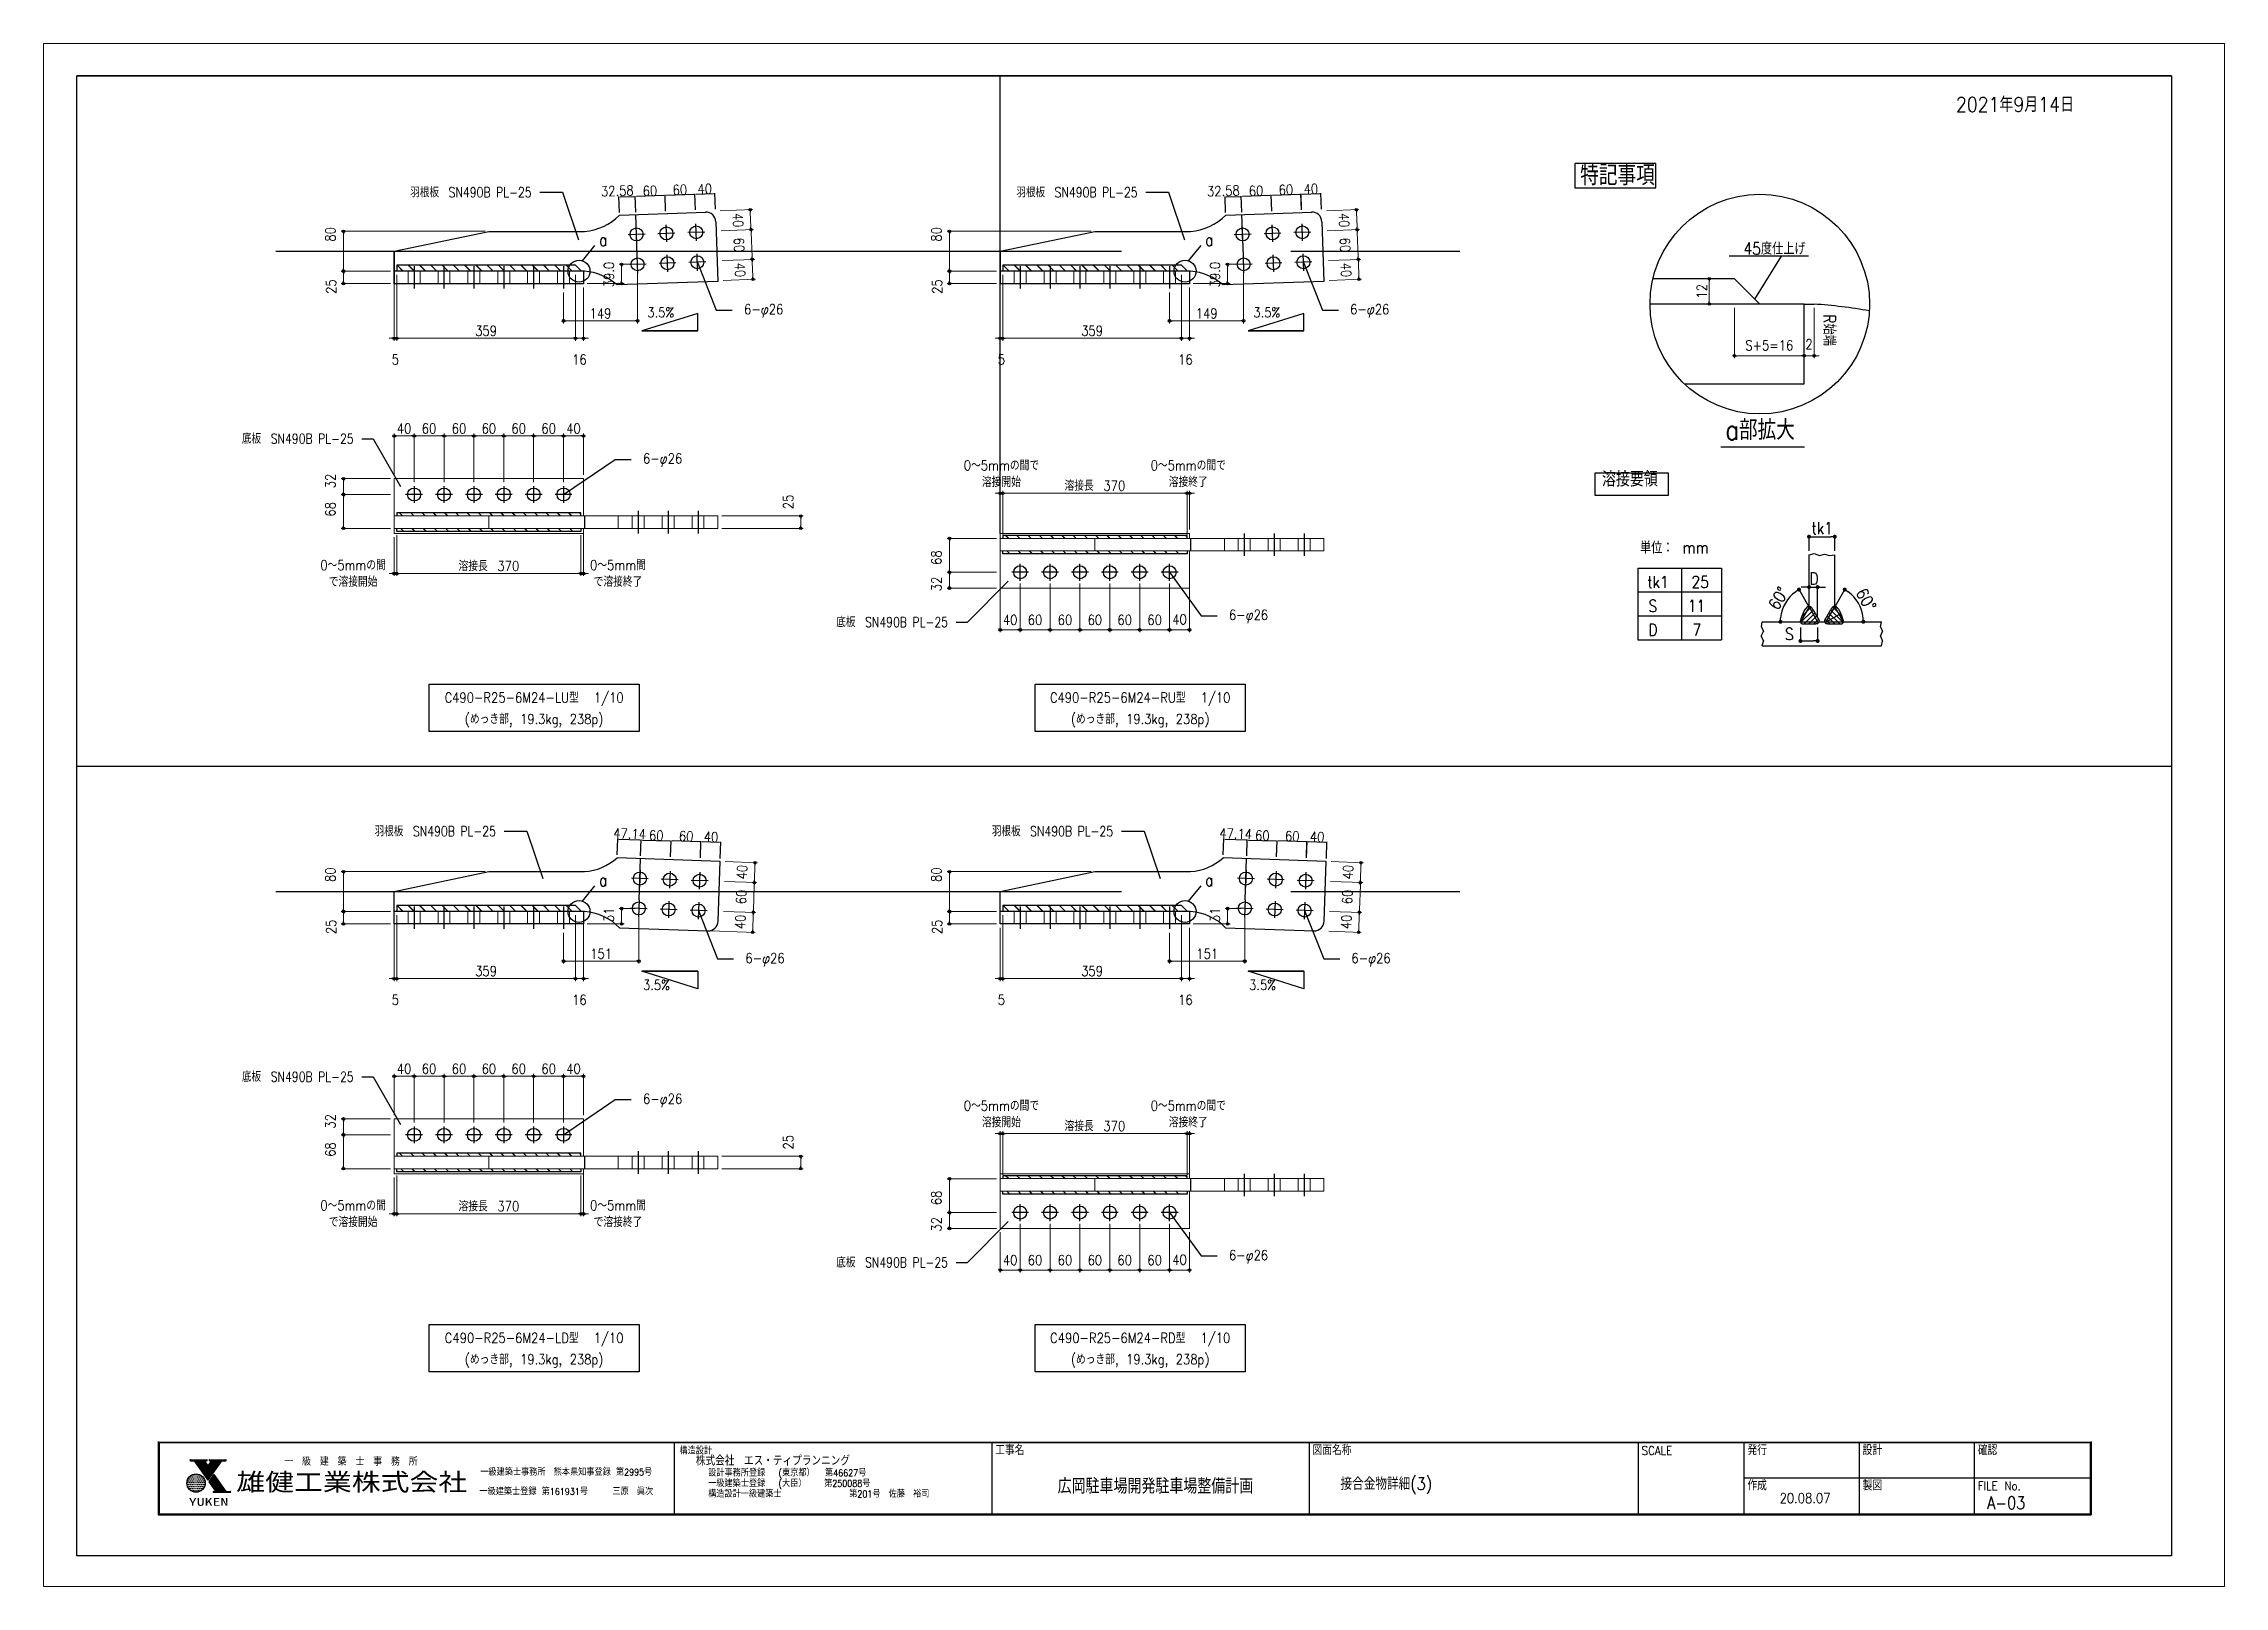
# Paper-space layout 'A03' of a CAD drawing. Extents: x 0 to 840, y 0 to 594.
# The model-space entities are those that its viewports show. They can reach past a viewport. Long polylines and large blocks are cut down to what shows.
import ezdxf
from ezdxf.enums import TextEntityAlignment as Align

# ---------------------------------------------------------------- set-up
doc = ezdxf.new("R2010")
doc.units = 0
doc.header["$MEASUREMENT"] = 0
for name, pattern in [('CENTER', [2, 1.25, -0.25, 0.25, -0.25]), ('CENTER1', [10, 6.25, -1.25, 1.25, -1.25]), ('DUMMY', [0])]:
    doc.linetypes.add(name, pattern=pattern)
doc.layers.get('0').update_dxf_attribs({"color": 3, "linetype": 'CONTINUOUS'})
doc.layers.get('Defpoints').update_dxf_attribs({"linetype": 'CONTINUOUS'})
for name, color, linetype, plot in [('00_ADDL', 253, 'CONTINUOUS', False), ('_1-F_ADDL', 8, 'DUMMY', False), ('waku$0$DEF', 161, 'CONTINUOUS', False)]:
    doc.layers.add(name, color=color, linetype=linetype, plot=plot)
for name, color, linetype in [('00_修正第五回', 2, 'CONTINUOUS'), ('I図面枠', 211, 'CONTINUOUS'), ('waku$0$00_01雲', 2, 'CONTINUOUS'), ('waku$0$MOJI', 7, 'CONTINUOUS'), ('waku$0$ZATU', 3, 'CONTINUOUS'), ('waku$0$図面０-KIJUN', 7, 'CONTINUOUS'), ('寸法', 4, 'CONTINUOUS'), ('金物', 7, 'CONTINUOUS')]:
    doc.layers.add(name, color=color, linetype=linetype)
doc.styles.add('DRACAD', font='txt', dxfattribs={"width": 0.85, "bigfont": 'extfont2'})
doc.styles.add('KANJI', font='simplex.shx', dxfattribs={"width": 0.7, "bigfont": 'extfont2.shx'})
doc.styles.add('S020', font='simplex.shx', dxfattribs={"width": 0.8, "height": 100, "bigfont": 'extfont2.shx'})
doc.styles.get("Standard").update_dxf_attribs({"font": 'arial.ttf'})
doc.styles.add('waku$0$DRACAD', font='txt', dxfattribs={"width": 0.85, "bigfont": 'extfont2'})
doc.styles.add('waku$0$MSGOTHIC', font='msgothic.ttc')
doc.dimstyles.new('ISO-25', dxfattribs={"dimtxt": 2.5, "dimasz": 2.5, "dimexe": 1.25, "dimexo": 0.625, "dimtad": 1, "dimdec": 4, "dimdsep": 46, "dimtxsty": 'Standard', "dimcen": 2.5, "dimadec": 0, "dimazin": 0, "dimtfac": 1, "dimtdec": 4, "dimtmove": 0, "dimatfit": 3, "dimfxl": 1, "dimtolj": 1, "dimtzin": 0, "dimarcsym": 0})
doc.dimstyles.new('S5', dxfattribs={"dimscale": 5, "dimtxt": 4, "dimasz": 1, "dimexe": 1, "dimexo": 1.5, "dimgap": 1, "dimtad": 1, "dimtxsty": 'KANJI', "dimblk": 'ORIGIN', "dimcen": 0, "dimclrd": 256, "dimclre": 256, "dimclrt": 256, "dimadec": 0, "dimazin": 0, "dimtfac": 1, "dimtmove": 2, "dimatfit": 2, "dimfxl": 1, "dimtolj": 2, "dimlwd": 5, "dimlwe": 5, "dimarcsym": 0})

psp = doc.layouts.new('A03')

msp = doc.modelspace()

# ---------------------------------------------------------------- texts
at = {"layer": '00_修正第五回', "style": 'DRACAD', "width": 0.85}
for s, p in [('接合金物詳細(3)', (814046.20778, -108711.78564)), ('A-03', (815290.82774, -108750.08042))]:
    msp.add_text(s, height=25, dxfattribs=at).set_placement(p, align=Align.MIDDLE_CENTER)
at = {"layer": '寸法', "linetype": 'Continuous', "lineweight": -3, "style": 'DRACAD', "width": 0.85}
for s, p in [('特記事項', (814435.72312, -106105.87301)), ('a部拡大', (814726.66136, -106616.87632))]:
    msp.add_text(s, height=40, dxfattribs=at).set_placement(p)
at = {"layer": '寸法', "style": 'S020', "width": 0.8}
for s, p in [('羽根板\u3000SN490B PL-25', (812208.56531, -106120.08697)), ('羽根板\u3000SN490B PL-25', (813425.32281, -106120.08697)), ('底板\u3000SN490B PL-25', (811860.97317, -106614.49598)), ('底板\u3000SN490B PL-25', (813054.25428, -106982.66696)), ('羽根板\u3000SN490B PL-25', (812136.93329, -107402.41225)), ('羽根板\u3000SN490B PL-25', (813376.14243, -107402.41225)), ('底板\u3000SN490B PL-25', (811860.97317, -107895.00781)), ('底板\u3000SN490B PL-25', (813054.25428, -108267.66696))]:
    msp.add_text(s, height=20, dxfattribs=at).set_placement(p, align=Align.MIDDLE_CENTER)
at = {"layer": '寸法', "ltscale": 4, "style": 'DRACAD', "width": 0.85}
for s, p in [('a', (812482.34609, -106215.6476)), ('a', (813699.10359, -106215.6476)), ('45度仕上げ', (814888.22189, -106233.06581)), ('a', (812482.34609, -107500.6476)), ('a', (813699.10359, -107500.6476))]:
    msp.add_text(s, height=24, dxfattribs=at).set_placement(p, align=Align.MIDDLE_RIGHT)
msp.add_text('R始端', height=24, rotation=270, dxfattribs=at).set_placement((814923.89805, -106365.14223))
at = {"layer": '寸法', "linetype": 'Continuous', "ltscale": 6, "style": 'DRACAD', "width": 0.85}
msp.add_text('溶接要領', height=30, dxfattribs=at).set_placement((814479.27866, -106719.71394), align=Align.BOTTOM_LEFT)
at = {"layer": '寸法', "style": 'DRACAD', "width": 0.85}
for s, p in [('tk1', (814899.91686, -106806.24288)), ('単位： mm', (814555.58969, -106845.12763)), ('D', (814895.74345, -106907.39647)), ('S', (814846.7957, -107018.38081))]:
    msp.add_text(s, height=24, dxfattribs=at).set_placement(p)
for s, p in [('tk1', (814591.67247, -106902.16584)), ('25', (814676.47247, -106902.16584)), ('S', (814581.61532, -106950.16584)), ('11', (814669.15818, -106950.16584)), ('D', (814581.61532, -106998.16584)), ('7', (814669.61532, -106998.16584))]:
    msp.add_text(s, height=24, dxfattribs=at).set_placement(p, align=Align.MIDDLE)
for rotation, p in [(60.00014011, (814832.70337, -106960.40907)), (299.99985989, (814987.90178, -106923.79856))]:
    msp.add_text('60°', height=24, rotation=rotation, dxfattribs=at).set_placement(p)
at = {"layer": '寸法', "linetype": 'Continuous', "lineweight": -3, "style": 'DRACAD', "width": 0.85}
for s, p in [('C490-R25-6M24-LU型  1/10', (812335.44481, -107134.16722)), ('C490-R25-6M24-RU型  1/10', (813552.20231, -107134.16722)), ('C490-R25-6M24-LD型  1/10', (812335.44481, -108419.16722)), ('C490-R25-6M24-RD型  1/10', (813552.20231, -108419.16722))]:
    msp.add_text(s, height=20, dxfattribs=at).set_placement(p, align=Align.MIDDLE_CENTER)
for p in [(812335.44481, -107178.53962), (813552.20231, -107178.53962), (812335.44481, -108463.53962), (813552.20231, -108463.53962)]:
    msp.add_text('(めっき部, 19.3kg, 238p)', height=20, dxfattribs=at).set_placement(p, align=Align.MIDDLE)
at = {"layer": '寸法', "char_height": 20, "width": 98.9799312, "attachment_point": 3, "style": 'DRACAD'}
for s, insert in [('6-φ26', (812835.70439, -106344.71515)), ('6-φ26', (814052.46189, -106344.71515)), ('3.5%', (812616.5748, -106350.96534)), ('3.5%', (813833.3323, -106350.96534)), ('6-φ26', (812632.75303, -106644.26039)), ('6-φ26', (813809.02124, -106958.02667)), ('6-φ26', (812838.37566, -107646.96547)), ('6-φ26', (814055.13316, -107646.96547)), ('3.5%', (812607.91321, -107700.79205)), ('3.5%', (813824.67071, -107700.79205)), ('6-φ26', (812632.75303, -107929.26039)), ('6-φ26', (813809.02124, -108243.02667))]:
    msp.add_mtext(s, dxfattribs=dict(at, insert=insert))

# ---------------------------------------------------------------- blocks, each defined once
blk = doc.blocks.new('waku')
h = blk.add_hatch()
h.set_pattern_fill('DOTS', color=5, scale=99, style=0)
h.set_pattern_definition([(3e-15, (-76119.7, 398079.86), (78.58125, 157.1625), [0, -157.1625])])
h.paths.add_polyline_path([(-65802, -72299, 1), (-67274, -72299, 1)])
at = {"color": 5}
for p, q in [((-66962, -70498), (-66915, -70430)), ((-66893, -70498), (-66845, -70430)), ((-66824, -70498), (-66776, -70430)), ((-66755, -70498), (-66707, -70430)), ((-66686, -70498), (-66638, -70430)), ((-66639, -70531), (-66569, -70430)), ((-66605, -70580), (-66500, -70430)), ((-66570, -70630), (-66431, -70430)), ((-66536, -70679), (-66362, -70430)), ((-66501, -70728), (-66292, -70430)), ((-66467, -70778), (-66223, -70430)), ((-66432, -70827), (-66154, -70430)), ((-66397, -70876), (-66085, -70430)), ((-66363, -70926), (-66016, -70430)), ((-66328, -70975), (-65947, -70430)), ((-66294, -71025), (-65878, -70430)), ((-66259, -71074), (-65858, -70501)), ((-66225, -71123), (-65824, -70551)), ((-66190, -71173), (-65789, -70600)), ((-66155, -71222), (-65754, -70649)), ((-66121, -71271), (-65720, -70699)), ((-66086, -71321), (-65685, -70748)), ((-66052, -71370), (-65651, -70797)), ((-66017, -71420), (-65616, -70847)), ((-65983, -71469), (-65582, -70896)), ((-65948, -71518), (-65186, -70430)), ((-65913, -71568), (-65117, -70430)), ((-65879, -71617), (-65048, -70430)), ((-65856, -70498), (-65808, -70430)), ((-65844, -71666), (-64979, -70430)), ((-65810, -71716), (-64910, -70430)), ((-65787, -70498), (-65739, -70430)), ((-65775, -71765), (-64840, -70430)), ((-65741, -71815), (-64771, -70430)), ((-65718, -70498), (-65670, -70430)), ((-65706, -71864), (-64702, -70430)), ((-65671, -71913), (-64633, -70430)), ((-65637, -71963), (-64564, -70430)), ((-65602, -72012), (-64495, -70430)), ((-65444, -72238), (-65041, -71661)), ((-65441, -70498), (-65394, -70430)), ((-65410, -72287), (-65006, -71711)), ((-65375, -72336), (-64971, -71760)), ((-65372, -70498), (-65324, -70430)), ((-65303, -70498), (-65255, -70430)), ((-64473, -70498), (-64426, -70430)), ((-64404, -70498), (-64356, -70430)), ((-64335, -70498), (-64287, -70430)), ((-64266, -70498), (-64218, -70430)), ((-64197, -70498), (-64149, -70430)), ((-65341, -72386), (-64937, -71809)), ((-65306, -72435), (-64902, -71859)), ((-65271, -72485), (-64868, -71908)), ((-65237, -72534), (-64833, -71957)), ((-65202, -72583), (-64799, -72007)), ((-65168, -72633), (-64764, -72056)), ((-65167, -73026), (-65126, -72968)), ((-65133, -72682), (-64729, -72106)), ((-65104, -73035), (-65056, -72968)), ((-65099, -72731), (-64695, -72155)), ((-65064, -72781), (-64660, -72204)), ((-65035, -73035), (-64987, -72968)), ((-65029, -72830), (-64626, -72254)), ((-64995, -72880), (-64591, -72303)), ((-64966, -73035), (-64522, -72402)), ((-64960, -72929), (-64557, -72352)), ((-64897, -73035), (-64487, -72451)), ((-64827, -73035), (-64453, -72501)), ((-64758, -73035), (-64418, -72550)), ((-64689, -73035), (-64384, -72599)), ((-64620, -73035), (-64349, -72649)), ((-64551, -73035), (-64315, -72698)), ((-64482, -73035), (-64280, -72747)), ((-64413, -73035), (-64245, -72797)), ((-64343, -73035), (-64211, -72846)), ((-64274, -73035), (-64176, -72896)), ((-64205, -73035), (-64142, -72945)), ((-64136, -73035), (-64088, -72968)), ((-64067, -73035), (-64019, -72968)), ((-63998, -73035), (-63950, -72968)), ((-63929, -73035), (-63881, -72968)), ((-63859, -73035), (-63812, -72968))]:
    blk.add_line(p, q, dxfattribs=at)
at = {"layer": 'waku$0$DEF'}
blk.add_lwpolyline([(-76102, 40666), (92098, 40666), (92098, -78134), (-76102, -78134)], close=True, dxfattribs=at)
at = {"layer": 'waku$0$ZATU', "color": 5}
for p, q in [((-69585, -68954), (-69585, -74854)), ((-69538, -69001), (85614, -69001)), ((-69538, -69001), (-69538, -74806)), ((-69490, -69048), (85566, -69048)), ((-69490, -69048), (-69490, -74759)), ((-28130, -69048), (-28130, -74759)), ((-2644, -69048), (-2644, -74759)), ((22842, -69048), (22842, -74759)), ((49272, -69048), (49272, -74759)), ((57768, -69048), (57768, -74759)), ((67018, -69048), (67018, -74759)), ((76269, -69048), (76269, -74759)), ((85566, -69048), (85566, -74759)), ((85614, -69001), (85614, -74806)), ((85661, -68954), (85661, -74854)), ((-66994, -70430), (-65674, -70430)), ((-66994, -70498), (-66662, -70498)), ((-65568, -72061), (-66662, -70498)), ((-65568, -70916), (-65860, -70498)), ((-65860, -70498), (-65674, -70498)), ((-65568, -72061), (-64473, -70498)), ((-65568, -70916), (-65275, -70498)), ((-65479, -72188), (-65075, -71612)), ((-65461, -70430), (-64142, -70430)), ((-65461, -70498), (-65275, -70498)), ((-64126, -72968), (-65075, -71612)), ((-64473, -70498), (-64142, -70498)), ((-64933, -72968), (-65479, -72188)), ((-65143, -72968), (-64933, -72968)), ((-65143, -73035), (-63789, -73035)), ((-64126, -72968), (-63789, -72968)), ((57768, -71880), (85566, -71880)), ((-69585, -74854), (85661, -74854)), ((-69538, -74806), (85614, -74806)), ((-69490, -74759), (85566, -74759))]:
    blk.add_line(p, q, dxfattribs=at)
blk.add_circle((-66538, -72299), 736, dxfattribs=at)
for centre, start, end in [((-66994, -70464), 90, 270), ((-65674, -70464), 270, 90), ((-65461, -70464), 90, 270), ((-64142, -70464), 270, 90), ((-65143, -73002), 90, 270), ((-63789, -73002), 270, 90)]:
    blk.add_arc(centre, 34, start, end, dxfattribs=at)
at = {"layer": 'waku$0$00_01雲', "linetype": 'Continuous', "style": 'waku$0$DRACAD', "width": 0.85}
blk.add_text('2021年9月14日', height=1200, dxfattribs=at).set_placement((79533, 38370), align=Align.MIDDLE_CENTER)
at = {"layer": 'waku$0$MOJI'}
for s, height, style, width, p in [('雄健工業株式会社', 1415.9, 'waku$0$MSGOTHIC', 1.2, (-54034, -72186)), ('一\u3000級\u3000建\u3000築\u3000士\u3000事\u3000務\u3000所', 600.04, 'waku$0$DRACAD', 0.85, (-54096, -70507)), ('一級建築士事務所\u3000熊本県知事登録 第2995号', 550.04, 'waku$0$DRACAD', 0.85, (-36807, -71346)), ('YUKEN', 623, 'waku$0$MSGOTHIC', 1.5, (-65533, -73814)), ('一級建築士登録 第161931号\u3000\u3000\u3000三原\u3000眞次', 550.04, 'waku$0$DRACAD', 0.85, (-36805, -72903)), ('広岡駐車場開発駐車場整備計画', 1200.08, 'waku$0$DRACAD', 0.85, (10506, -72478)), ('20.08.07', 800.1, 'waku$0$DRACAD', 0.85, (62673, -73506))]:
    blk.add_text(s, height=height, dxfattribs=dict(at, style=style, width=width)).set_placement(p, align=Align.MIDDLE)
at = {"layer": 'waku$0$ZATU', "color": 5, "style": 'waku$0$DRACAD', "width": 0.85}
for s, p in [('工事名', (-2361, -70040)), ('図面名称', (23125, -70040)), ('SCALE', (49556, -70040)), ('発行', (58051, -70040)), ('設計', (67301, -70040)), ('確認', (76552, -70040)), ('作成', (58051, -72871)), ('製図', (67301, -72871)), ('FILE No.', (76552, -72871))]:
    blk.add_text(s, height=707.9, dxfattribs=at).set_placement(p)
at = {"layer": 'waku$0$図面０-KIJUN', "linetype": 'Continuous', "style": 'waku$0$DRACAD', "width": 0.85}
for s, height, p in [(' 構造設計', 550, (-28130, -69978)), ('   株式会社\u3000エス・ティプランニング', 700, (-28130, -70881)), ('      設計事務所登録 \u3000(東京都）  第46627号', 550, (-28130, -71755)), ('      構造設計一級建築士            第201号\u3000佐藤\u3000裕司', 550, (-28130, -73445)), ('      一級建築士登録\u3000 (大臣）   第250088号', 550, (-28130, -72600))]:
    blk.add_text(s, height=height, dxfattribs=at).set_placement(p)
blk = doc.blocks.new('_DOT')
at = {"color": 0, "linetype": 'ByBlock', "lineweight": -2}
blk.add_line((-0.5, 0), (-1, 0), dxfattribs=at)
at = {"color": 0, "linetype": 'ByBlock', "lineweight": -2, "const_width": 0.5}
blk.add_lwpolyline([(-0.25, 0, 1), (0.25, 0, 1)], format="xyb", close=True, dxfattribs=at)
blk = doc.blocks.new('_ORIGIN')
at = {"color": 0, "linetype": 'ByBlock'}
blk.add_line((0, 0), (-1, 0), dxfattribs=at)
blk.add_circle((0, 0), 0.5, dxfattribs=at)
blk = doc.blocks.new('*D5')
at = {"layer": 'Defpoints', "color": 0, "ltscale": 4, "transparency": 16777216}
for p in [(814745.2, -106344.4), (814885.2, -106344.4), (814885.2, -106448.1)]:
    blk.add_point(p, dxfattribs=at)
at = {"layer": '寸法', "lineweight": 5, "ltscale": 4, "transparency": 16777216}
for p, q in [((814745.2, -106351.9), (814745.2, -106453.1)), ((814885.2, -106351.9), (814885.2, -106453.1)), ((814750.2, -106448.1), (814880.2, -106448.1))]:
    blk.add_line(p, q, dxfattribs=at)
at = {"layer": '寸法', "lineweight": 5, "ltscale": 4, "transparency": 16777216, "xscale": 5, "yscale": 5, "zscale": 5, "rotation": 180}
blk.add_blockref('_ORIGIN', (814745.2, -106448.1), dxfattribs=at)
at = {"layer": '寸法', "lineweight": 5, "ltscale": 4, "transparency": 16777216, "xscale": 5, "yscale": 5, "zscale": 5}
blk.add_blockref('_ORIGIN', (814885.2, -106448.1), dxfattribs=at)
at = {"layer": '寸法', "ltscale": 4, "transparency": 16777216, "insert": (814815.2, -106427.3), "char_height": 20, "attachment_point": 5, "style": 'DRACAD'}
blk.add_mtext('\\A2;S+5=16', dxfattribs=at)
blk = doc.blocks.new('*D6')
at = {"layer": 'Defpoints', "color": 0, "ltscale": 4, "transparency": 16777216}
for p in [(814885.2, -106344.4), (814905.2, -106344.4), (814905.2, -106448.1)]:
    blk.add_point(p, dxfattribs=at)
at = {"layer": '寸法', "lineweight": 5, "ltscale": 4, "transparency": 16777216}
for p, q in [((814885.2, -106351.9), (814885.2, -106453.1)), ((814905.2, -106351.9), (814905.2, -106453.1)), ((814880.2, -106448.1), (814875.2, -106448.1)), ((814885.2, -106448.1), (814905.2, -106448.1)), ((814910.2, -106448.1), (814915.2, -106448.1))]:
    blk.add_line(p, q, dxfattribs=at)
at = {"layer": '寸法', "lineweight": 5, "ltscale": 4, "transparency": 16777216, "xscale": 5, "yscale": 5, "zscale": 5}
blk.add_blockref('_ORIGIN', (814885.2, -106448.1), dxfattribs=at)
at = {"layer": '寸法', "lineweight": 5, "ltscale": 4, "transparency": 16777216, "xscale": 5, "yscale": 5, "zscale": 5, "rotation": 180}
blk.add_blockref('_ORIGIN', (814905.2, -106448.1), dxfattribs=at)
at = {"layer": '寸法', "ltscale": 4, "transparency": 16777216, "insert": (814894.8, -106425.1), "char_height": 20, "attachment_point": 5, "style": 'DRACAD'}
blk.add_mtext('\\A2;2', dxfattribs=at)
blk = doc.blocks.new('*D7')
at = {"layer": 'Defpoints', "color": 0, "linetype": 'Continuous', "transparency": 16777216}
for p in [(814745.2, -106293.4), (814694.8, -106344.4), (814745.2, -106344.4)]:
    blk.add_point(p, dxfattribs=at)
at = {"layer": '寸法', "linetype": 'Continuous', "lineweight": 5, "transparency": 16777216}
for p, q in [((814737.7, -106293.4), (814689.8, -106293.4)), ((814694.8, -106298.4), (814694.8, -106339.4)), ((814737.7, -106344.4), (814689.8, -106344.4))]:
    blk.add_line(p, q, dxfattribs=at)
at = {"layer": '寸法', "linetype": 'Continuous', "lineweight": 5, "transparency": 16777216, "xscale": 5, "yscale": 5, "zscale": 5}
for p, rotation in [((814694.8, -106293.4), 90), ((814694.8, -106344.4), 270)]:
    blk.add_blockref('_ORIGIN', p, dxfattribs=dict(at, rotation=rotation))
at = {"layer": '寸法', "linetype": 'Continuous', "transparency": 16777216, "insert": (814679.8, -106318.9), "char_height": 20, "attachment_point": 5, "rotation": 90, "style": 'DRACAD'}
blk.add_mtext('\\A2;12', dxfattribs=at)
blk = doc.blocks.new('*D8')
at = {"layer": 'Defpoints', "color": 0, "transparency": 16777216}
for p in [(812704.5, -106769.6), (812870.6, -106769.6), (812704.5, -106794.6)]:
    blk.add_point(p, dxfattribs=at)
at = {"layer": '寸法', "lineweight": 5, "transparency": 16777216}
for p, q in [((812712, -106769.6), (812875.6, -106769.6)), ((812870.6, -106789.6), (812870.6, -106774.6)), ((812712, -106794.6), (812875.6, -106794.6))]:
    blk.add_line(p, q, dxfattribs=at)
at = {"layer": '寸法', "lineweight": 5, "transparency": 16777216, "xscale": 5, "yscale": 5, "zscale": 5}
for p, rotation in [((812870.6, -106769.6), 90), ((812870.6, -106794.6), 270)]:
    blk.add_blockref('_ORIGIN', p, dxfattribs=dict(at, rotation=rotation))
at = {"layer": '寸法', "transparency": 16777216, "insert": (812845.6, -106741.4), "char_height": 20, "attachment_point": 5, "rotation": 90, "style": 'DRACAD'}
blk.add_mtext('\\A2;25', dxfattribs=at)
blk = doc.blocks.new('*D9')
at = {"layer": 'Defpoints', "color": 0, "transparency": 16777216}
for p in [(811952.7, -106694.6), (812054.5, -106694.6), (812054.5, -106726.6)]:
    blk.add_point(p, dxfattribs=at)
at = {"layer": '寸法', "lineweight": 5, "transparency": 16777216}
for p, q in [((812047, -106694.6), (811947.7, -106694.6)), ((812047, -106726.6), (811947.7, -106726.6)), ((811952.7, -106721.6), (811952.7, -106699.6))]:
    blk.add_line(p, q, dxfattribs=at)
at = {"layer": '寸法', "lineweight": 5, "transparency": 16777216, "xscale": 5, "yscale": 5, "zscale": 5}
for p, rotation in [((811952.7, -106694.6), 90), ((811952.7, -106726.6), 270)]:
    blk.add_blockref('_ORIGIN', p, dxfattribs=dict(at, rotation=rotation))
at = {"layer": '寸法', "transparency": 16777216, "insert": (811926.4, -106699.5), "char_height": 20, "attachment_point": 5, "rotation": 90, "style": 'DRACAD'}
blk.add_mtext('\\A2;32', dxfattribs=at)
blk = doc.blocks.new('*D10')
at = {"layer": 'Defpoints', "color": 0, "transparency": 16777216}
for p in [(812054.5, -106726.6), (811952.7, -106794.6), (812054.5, -106794.6)]:
    blk.add_point(p, dxfattribs=at)
at = {"layer": '寸法', "lineweight": 5, "transparency": 16777216}
for p, q in [((812047, -106726.6), (811947.7, -106726.6)), ((811952.7, -106731.6), (811952.7, -106789.6)), ((812047, -106794.6), (811947.7, -106794.6))]:
    blk.add_line(p, q, dxfattribs=at)
at = {"layer": '寸法', "lineweight": 5, "transparency": 16777216, "xscale": 5, "yscale": 5, "zscale": 5}
for p, rotation in [((811952.7, -106726.6), 90), ((811952.7, -106794.6), 270)]:
    blk.add_blockref('_ORIGIN', p, dxfattribs=dict(at, rotation=rotation))
at = {"layer": '寸法', "transparency": 16777216, "insert": (811926.4, -106756.1), "char_height": 20, "attachment_point": 5, "rotation": 90, "style": 'DRACAD'}
blk.add_mtext('\\A2;68', dxfattribs=at)
blk = doc.blocks.new('*D11')
at = {"layer": 'Defpoints', "color": 0, "transparency": 16777216}
for p in [(813271.2, -106814.6), (813169.4, -106882.6), (813271.2, -106882.6)]:
    blk.add_point(p, dxfattribs=at)
at = {"layer": '寸法', "lineweight": 5, "transparency": 16777216}
for p, q in [((813263.7, -106814.6), (813164.4, -106814.6)), ((813169.4, -106819.6), (813169.4, -106877.6)), ((813263.7, -106882.6), (813164.4, -106882.6))]:
    blk.add_line(p, q, dxfattribs=at)
at = {"layer": '寸法', "lineweight": 5, "transparency": 16777216, "xscale": 5, "yscale": 5, "zscale": 5}
for p, rotation in [((813169.4, -106814.6), 90), ((813169.4, -106882.6), 270)]:
    blk.add_blockref('_ORIGIN', p, dxfattribs=dict(at, rotation=rotation))
at = {"layer": '寸法', "transparency": 16777216, "insert": (813143.2, -106853.1), "char_height": 20, "attachment_point": 5, "rotation": 90, "style": 'DRACAD'}
blk.add_mtext('\\A2;68', dxfattribs=at)
blk = doc.blocks.new('*D12')
at = {"layer": 'Defpoints', "color": 0, "transparency": 16777216}
for p in [(813169.4, -106914.6), (813271.2, -106882.6), (813271.2, -106914.6)]:
    blk.add_point(p, dxfattribs=at)
at = {"layer": '寸法', "lineweight": 5, "transparency": 16777216}
for p, q in [((813263.7, -106882.6), (813164.4, -106882.6)), ((813263.7, -106914.6), (813164.4, -106914.6)), ((813169.4, -106887.6), (813169.4, -106909.6))]:
    blk.add_line(p, q, dxfattribs=at)
at = {"layer": '寸法', "lineweight": 5, "transparency": 16777216, "xscale": 5, "yscale": 5, "zscale": 5}
for p, rotation in [((813169.4, -106882.6), 90), ((813169.4, -106914.6), 270)]:
    blk.add_blockref('_ORIGIN', p, dxfattribs=dict(at, rotation=rotation))
at = {"layer": '寸法', "transparency": 16777216, "insert": (813143.2, -106906), "char_height": 20, "attachment_point": 5, "rotation": 90, "style": 'DRACAD'}
blk.add_mtext('\\A2;32', dxfattribs=at)
blk = doc.blocks.new('*D13')
at = {"layer": 'Defpoints', "color": 0, "transparency": 16777216}
for p in [(813371.2, -106897.6), (813431.2, -106897.6), (813371.2, -106998.1)]:
    blk.add_point(p, dxfattribs=at)
at = {"layer": '寸法', "lineweight": 5, "transparency": 16777216}
for p, q in [((813371.2, -106905.1), (813371.2, -107003.1)), ((813431.2, -106905.1), (813431.2, -107003.1)), ((813426.2, -106998.1), (813376.2, -106998.1))]:
    blk.add_line(p, q, dxfattribs=at)
at = {"layer": '寸法', "lineweight": 5, "transparency": 16777216, "xscale": 5, "yscale": 5, "zscale": 5, "rotation": 180}
blk.add_blockref('_ORIGIN', (813371.2, -106998.1), dxfattribs=at)
at = {"layer": '寸法', "lineweight": 5, "transparency": 16777216, "xscale": 5, "yscale": 5, "zscale": 5}
blk.add_blockref('_ORIGIN', (813431.2, -106998.1), dxfattribs=at)
at = {"layer": '寸法', "transparency": 16777216, "insert": (813401.2, -106978.1), "char_height": 20, "attachment_point": 5, "style": 'DRACAD'}
blk.add_mtext('\\A2;60', dxfattribs=at)
blk = doc.blocks.new('*D14')
at = {"layer": 'Defpoints', "color": 0, "transparency": 16777216}
for p in [(813271.2, -106897.6), (813311.2, -106897.6), (813271.2, -106998.1)]:
    blk.add_point(p, dxfattribs=at)
at = {"layer": '寸法', "lineweight": 5, "transparency": 16777216}
for p, q in [((813271.2, -106905.1), (813271.2, -107003.1)), ((813311.2, -106905.1), (813311.2, -107003.1)), ((813306.2, -106998.1), (813276.2, -106998.1))]:
    blk.add_line(p, q, dxfattribs=at)
at = {"layer": '寸法', "lineweight": 5, "transparency": 16777216, "xscale": 5, "yscale": 5, "zscale": 5, "rotation": 180}
blk.add_blockref('_ORIGIN', (813271.2, -106998.1), dxfattribs=at)
at = {"layer": '寸法', "lineweight": 5, "transparency": 16777216, "xscale": 5, "yscale": 5, "zscale": 5}
blk.add_blockref('_ORIGIN', (813311.2, -106998.1), dxfattribs=at)
at = {"layer": '寸法', "transparency": 16777216, "insert": (813291.2, -106978.1), "char_height": 20, "attachment_point": 5, "style": 'DRACAD'}
blk.add_mtext('\\A2;40', dxfattribs=at)
blk = doc.blocks.new('*D15')
at = {"layer": 'Defpoints', "color": 0, "transparency": 16777216}
for p in [(813491.2, -106897.6), (813551.2, -106897.6), (813491.2, -106998.1)]:
    blk.add_point(p, dxfattribs=at)
at = {"layer": '寸法', "lineweight": 5, "transparency": 16777216}
for p, q in [((813491.2, -106905.1), (813491.2, -107003.1)), ((813551.2, -106905.1), (813551.2, -107003.1)), ((813546.2, -106998.1), (813496.2, -106998.1))]:
    blk.add_line(p, q, dxfattribs=at)
at = {"layer": '寸法', "lineweight": 5, "transparency": 16777216, "xscale": 5, "yscale": 5, "zscale": 5, "rotation": 180}
blk.add_blockref('_ORIGIN', (813491.2, -106998.1), dxfattribs=at)
at = {"layer": '寸法', "lineweight": 5, "transparency": 16777216, "xscale": 5, "yscale": 5, "zscale": 5}
blk.add_blockref('_ORIGIN', (813551.2, -106998.1), dxfattribs=at)
at = {"layer": '寸法', "transparency": 16777216, "insert": (813521.2, -106978.1), "char_height": 20, "attachment_point": 5, "style": 'DRACAD'}
blk.add_mtext('\\A2;60', dxfattribs=at)
blk = doc.blocks.new('*D16')
at = {"layer": 'Defpoints', "color": 0, "transparency": 16777216}
for p in [(813551.2, -106897.6), (813611.2, -106897.6), (813611.2, -106998.1)]:
    blk.add_point(p, dxfattribs=at)
at = {"layer": '寸法', "lineweight": 5, "transparency": 16777216}
for p, q in [((813551.2, -106905.1), (813551.2, -107003.1)), ((813611.2, -106905.1), (813611.2, -107003.1)), ((813556.2, -106998.1), (813606.2, -106998.1))]:
    blk.add_line(p, q, dxfattribs=at)
at = {"layer": '寸法', "lineweight": 5, "transparency": 16777216, "xscale": 5, "yscale": 5, "zscale": 5, "rotation": 180}
blk.add_blockref('_ORIGIN', (813551.2, -106998.1), dxfattribs=at)
at = {"layer": '寸法', "lineweight": 5, "transparency": 16777216, "xscale": 5, "yscale": 5, "zscale": 5}
blk.add_blockref('_ORIGIN', (813611.2, -106998.1), dxfattribs=at)
at = {"layer": '寸法', "transparency": 16777216, "insert": (813581.2, -106978.1), "char_height": 20, "attachment_point": 5, "style": 'DRACAD'}
blk.add_mtext('\\A2;60', dxfattribs=at)
blk = doc.blocks.new('*D17')
at = {"layer": 'Defpoints', "color": 0, "transparency": 16777216}
for p in [(813611.2, -106897.6), (813651.2, -106897.6), (813611.2, -106998.1)]:
    blk.add_point(p, dxfattribs=at)
at = {"layer": '寸法', "lineweight": 5, "transparency": 16777216}
for p, q in [((813611.2, -106905.1), (813611.2, -107003.1)), ((813651.2, -106905.1), (813651.2, -107003.1)), ((813646.2, -106998.1), (813616.2, -106998.1))]:
    blk.add_line(p, q, dxfattribs=at)
at = {"layer": '寸法', "lineweight": 5, "transparency": 16777216, "xscale": 5, "yscale": 5, "zscale": 5, "rotation": 180}
blk.add_blockref('_ORIGIN', (813611.2, -106998.1), dxfattribs=at)
at = {"layer": '寸法', "lineweight": 5, "transparency": 16777216, "xscale": 5, "yscale": 5, "zscale": 5}
blk.add_blockref('_ORIGIN', (813651.2, -106998.1), dxfattribs=at)
at = {"layer": '寸法', "transparency": 16777216, "insert": (813631.2, -106977.3), "char_height": 20, "attachment_point": 5, "style": 'DRACAD'}
blk.add_mtext('\\A2;40', dxfattribs=at)
blk = doc.blocks.new('*D18')
at = {"layer": 'Defpoints', "color": 0, "transparency": 16777216}
for p in [(813431.2, -106897.6), (813491.2, -106897.6), (813431.2, -106998.1)]:
    blk.add_point(p, dxfattribs=at)
at = {"layer": '寸法', "lineweight": 5, "transparency": 16777216}
for p, q in [((813431.2, -106905.1), (813431.2, -107003.1)), ((813491.2, -106905.1), (813491.2, -107003.1)), ((813486.2, -106998.1), (813436.2, -106998.1))]:
    blk.add_line(p, q, dxfattribs=at)
at = {"layer": '寸法', "lineweight": 5, "transparency": 16777216, "xscale": 5, "yscale": 5, "zscale": 5, "rotation": 180}
blk.add_blockref('_ORIGIN', (813431.2, -106998.1), dxfattribs=at)
at = {"layer": '寸法', "lineweight": 5, "transparency": 16777216, "xscale": 5, "yscale": 5, "zscale": 5}
blk.add_blockref('_ORIGIN', (813491.2, -106998.1), dxfattribs=at)
at = {"layer": '寸法', "transparency": 16777216, "insert": (813461.2, -106978.1), "char_height": 20, "attachment_point": 5, "style": 'DRACAD'}
blk.add_mtext('\\A2;60', dxfattribs=at)
blk = doc.blocks.new('*D19')
at = {"layer": 'Defpoints', "color": 0, "transparency": 16777216}
for p in [(813311.2, -106897.6), (813371.2, -106897.6), (813311.2, -106998.1)]:
    blk.add_point(p, dxfattribs=at)
at = {"layer": '寸法', "lineweight": 5, "transparency": 16777216}
for p, q in [((813311.2, -106905.1), (813311.2, -107003.1)), ((813371.2, -106905.1), (813371.2, -107003.1)), ((813366.2, -106998.1), (813316.2, -106998.1))]:
    blk.add_line(p, q, dxfattribs=at)
at = {"layer": '寸法', "lineweight": 5, "transparency": 16777216, "xscale": 5, "yscale": 5, "zscale": 5, "rotation": 180}
blk.add_blockref('_ORIGIN', (813311.2, -106998.1), dxfattribs=at)
at = {"layer": '寸法', "lineweight": 5, "transparency": 16777216, "xscale": 5, "yscale": 5, "zscale": 5}
blk.add_blockref('_ORIGIN', (813371.2, -106998.1), dxfattribs=at)
at = {"layer": '寸法', "transparency": 16777216, "insert": (813341.2, -106978.1), "char_height": 20, "attachment_point": 5, "style": 'DRACAD'}
blk.add_mtext('\\A2;60', dxfattribs=at)
blk = doc.blocks.new('*D20')
at = {"layer": 'Defpoints', "color": 0, "linetype": 'Continuous', "transparency": 16777216}
for p in [(812054.5, -106804.6), (812059.5, -106804.6), (812059.5, -106885.1)]:
    blk.add_point(p, dxfattribs=at)
at = {"layer": '寸法', "linetype": 'Continuous', "lineweight": 5, "transparency": 16777216}
for p, q in [((812054.5, -106812.1), (812054.5, -106890.1)), ((812059.5, -106812.1), (812059.5, -106890.1)), ((812049.5, -106885.1), (812044.5, -106885.1)), ((812054.5, -106885.1), (812059.5, -106885.1)), ((812064.5, -106885.1), (812069.5, -106885.1))]:
    blk.add_line(p, q, dxfattribs=at)
at = {"layer": '寸法', "linetype": 'Continuous', "lineweight": 5, "transparency": 16777216, "xscale": 5, "yscale": 5, "zscale": 5}
blk.add_blockref('_ORIGIN', (812054.5, -106885.1), dxfattribs=at)
at = {"layer": '寸法', "linetype": 'Continuous', "lineweight": 5, "transparency": 16777216, "xscale": 5, "yscale": 5, "zscale": 5, "rotation": 180}
blk.add_blockref('_ORIGIN', (812059.5, -106885.1), dxfattribs=at)
at = {"layer": '寸法', "linetype": 'Continuous', "transparency": 16777216, "insert": (811971.9, -106885.1), "char_height": 20, "attachment_point": 5, "style": 'DRACAD'}
blk.add_mtext('\\A2;0～5mmの間\\Pで溶接開始', dxfattribs=at)
blk = doc.blocks.new('*D21')
at = {"layer": 'Defpoints', "color": 0, "linetype": 'Continuous', "transparency": 16777216}
for p in [(812059.5, -106800.6), (812429.5, -106800.6), (812429.5, -106885.1)]:
    blk.add_point(p, dxfattribs=at)
at = {"layer": '寸法', "linetype": 'Continuous', "lineweight": 5, "transparency": 16777216}
for p, q in [((812059.5, -106808.1), (812059.5, -106890.1)), ((812429.5, -106808.1), (812429.5, -106890.1)), ((812064.5, -106885.1), (812424.5, -106885.1))]:
    blk.add_line(p, q, dxfattribs=at)
at = {"layer": '寸法', "linetype": 'Continuous', "lineweight": 5, "transparency": 16777216, "xscale": 5, "yscale": 5, "zscale": 5, "rotation": 180}
blk.add_blockref('_ORIGIN', (812059.5, -106885.1), dxfattribs=at)
at = {"layer": '寸法', "linetype": 'Continuous', "lineweight": 5, "transparency": 16777216, "xscale": 5, "yscale": 5, "zscale": 5}
blk.add_blockref('_ORIGIN', (812429.5, -106885.1), dxfattribs=at)
at = {"layer": '寸法', "linetype": 'Continuous', "transparency": 16777216, "insert": (812244.5, -106870.1), "char_height": 20, "attachment_point": 5, "style": 'DRACAD'}
blk.add_mtext('\\A2;溶接長\u3000370', dxfattribs=at)
blk = doc.blocks.new('*D22')
at = {"layer": 'Defpoints', "color": 0, "linetype": 'Continuous', "transparency": 16777216}
for p in [(812429.5, -106800.6), (812434.5, -106794.6), (812434.5, -106885.1)]:
    blk.add_point(p, dxfattribs=at)
at = {"layer": '寸法', "linetype": 'Continuous', "lineweight": 5, "transparency": 16777216}
for p, q in [((812429.5, -106808.1), (812429.5, -106890.1)), ((812434.5, -106802.1), (812434.5, -106890.1)), ((812424.5, -106885.1), (812419.5, -106885.1)), ((812429.5, -106885.1), (812434.5, -106885.1)), ((812439.5, -106885.1), (812444.5, -106885.1))]:
    blk.add_line(p, q, dxfattribs=at)
at = {"layer": '寸法', "linetype": 'Continuous', "lineweight": 5, "transparency": 16777216, "xscale": 5, "yscale": 5, "zscale": 5}
blk.add_blockref('_ORIGIN', (812429.5, -106885.1), dxfattribs=at)
at = {"layer": '寸法', "linetype": 'Continuous', "lineweight": 5, "transparency": 16777216, "xscale": 5, "yscale": 5, "zscale": 5, "rotation": 180}
blk.add_blockref('_ORIGIN', (812434.5, -106885.1), dxfattribs=at)
at = {"layer": '寸法', "linetype": 'Continuous', "transparency": 16777216, "insert": (812503.8, -106885.1), "char_height": 20, "attachment_point": 5, "style": 'DRACAD'}
blk.add_mtext('\\A2;0～5mm間\\Pで溶接終了', dxfattribs=at)
blk = doc.blocks.new('*D23')
at = {"layer": 'Defpoints', "color": 0, "linetype": 'Continuous', "transparency": 16777216}
for p in [(813276.2, -106724.1), (813271.2, -106804.6), (813276.2, -106814.6)]:
    blk.add_point(p, dxfattribs=at)
at = {"layer": '寸法', "linetype": 'Continuous', "lineweight": 5, "transparency": 16777216}
for p, q in [((813266.2, -106724.1), (813261.2, -106724.1)), ((813271.2, -106797.1), (813271.2, -106719.1)), ((813271.2, -106724.1), (813276.2, -106724.1)), ((813276.2, -106807.1), (813276.2, -106719.1)), ((813281.2, -106724.1), (813286.2, -106724.1))]:
    blk.add_line(p, q, dxfattribs=at)
at = {"layer": '寸法', "linetype": 'Continuous', "lineweight": 5, "transparency": 16777216, "xscale": 5, "yscale": 5, "zscale": 5}
blk.add_blockref('_ORIGIN', (813271.2, -106724.1), dxfattribs=at)
at = {"layer": '寸法', "linetype": 'Continuous', "lineweight": 5, "transparency": 16777216, "xscale": 5, "yscale": 5, "zscale": 5, "rotation": 180}
blk.add_blockref('_ORIGIN', (813276.2, -106724.1), dxfattribs=at)
at = {"layer": '寸法', "linetype": 'Continuous', "transparency": 16777216, "insert": (813273.7, -106684.9), "char_height": 20, "attachment_point": 5, "style": 'DRACAD'}
blk.add_mtext('\\A2;0～5mmの間で\\P溶接開始', dxfattribs=at)
blk = doc.blocks.new('*D24')
at = {"layer": 'Defpoints', "color": 0, "linetype": 'Continuous', "transparency": 16777216}
for p in [(813646.2, -106724.1), (813276.2, -106814.6), (813646.2, -106814.6)]:
    blk.add_point(p, dxfattribs=at)
at = {"layer": '寸法', "linetype": 'Continuous', "lineweight": 5, "transparency": 16777216}
for p, q in [((813276.2, -106807.1), (813276.2, -106719.1)), ((813281.2, -106724.1), (813641.2, -106724.1)), ((813646.2, -106807.1), (813646.2, -106719.1))]:
    blk.add_line(p, q, dxfattribs=at)
at = {"layer": '寸法', "linetype": 'Continuous', "lineweight": 5, "transparency": 16777216, "xscale": 5, "yscale": 5, "zscale": 5, "rotation": 180}
blk.add_blockref('_ORIGIN', (813276.2, -106724.1), dxfattribs=at)
at = {"layer": '寸法', "linetype": 'Continuous', "lineweight": 5, "transparency": 16777216, "xscale": 5, "yscale": 5, "zscale": 5}
blk.add_blockref('_ORIGIN', (813646.2, -106724.1), dxfattribs=at)
at = {"layer": '寸法', "linetype": 'Continuous', "transparency": 16777216, "insert": (813461.2, -106709.1), "char_height": 20, "attachment_point": 5, "style": 'DRACAD'}
blk.add_mtext('\\A2;溶接長\u3000370', dxfattribs=at)
blk = doc.blocks.new('*D25')
at = {"layer": 'Defpoints', "color": 0, "linetype": 'Continuous', "transparency": 16777216}
for p in [(813651.2, -106724.1), (813646.2, -106814.6), (813651.2, -106804.6)]:
    blk.add_point(p, dxfattribs=at)
at = {"layer": '寸法', "linetype": 'Continuous', "lineweight": 5, "transparency": 16777216}
for p, q in [((813641.2, -106724.1), (813636.2, -106724.1)), ((813646.2, -106807.1), (813646.2, -106719.1)), ((813646.2, -106724.1), (813651.2, -106724.1)), ((813651.2, -106797.1), (813651.2, -106719.1)), ((813656.2, -106724.1), (813661.2, -106724.1))]:
    blk.add_line(p, q, dxfattribs=at)
at = {"layer": '寸法', "linetype": 'Continuous', "lineweight": 5, "transparency": 16777216, "xscale": 5, "yscale": 5, "zscale": 5}
blk.add_blockref('_ORIGIN', (813646.2, -106724.1), dxfattribs=at)
at = {"layer": '寸法', "linetype": 'Continuous', "lineweight": 5, "transparency": 16777216, "xscale": 5, "yscale": 5, "zscale": 5, "rotation": 180}
blk.add_blockref('_ORIGIN', (813651.2, -106724.1), dxfattribs=at)
at = {"layer": '寸法', "linetype": 'Continuous', "transparency": 16777216, "insert": (813648.7, -106684.9), "char_height": 20, "attachment_point": 5, "style": 'DRACAD'}
blk.add_mtext('\\A2;0～5mmの間で\\P溶接終了', dxfattribs=at)
blk = doc.blocks.new('*D26')
at = {"layer": 'Defpoints', "color": 0, "linetype": 'Continuous', "transparency": 16777216}
for p in [(812094.5, -106609.1), (812054.5, -106694.6), (812094.5, -106709.6)]:
    blk.add_point(p, dxfattribs=at)
at = {"layer": '寸法', "linetype": 'Continuous', "lineweight": 5, "transparency": 16777216}
for p, q in [((812054.5, -106687.1), (812054.5, -106604.1)), ((812059.5, -106609.1), (812089.5, -106609.1)), ((812094.5, -106702.1), (812094.5, -106604.1))]:
    blk.add_line(p, q, dxfattribs=at)
at = {"layer": '寸法', "linetype": 'Continuous', "lineweight": 5, "transparency": 16777216, "xscale": 5, "yscale": 5, "zscale": 5, "rotation": 180}
blk.add_blockref('_ORIGIN', (812054.5, -106609.1), dxfattribs=at)
at = {"layer": '寸法', "linetype": 'Continuous', "lineweight": 5, "transparency": 16777216, "xscale": 5, "yscale": 5, "zscale": 5}
blk.add_blockref('_ORIGIN', (812094.5, -106609.1), dxfattribs=at)
at = {"layer": '寸法', "linetype": 'Continuous', "transparency": 16777216, "insert": (812074.5, -106594.1), "char_height": 20, "attachment_point": 5, "style": 'DRACAD'}
blk.add_mtext('\\A2;40', dxfattribs=at)
blk = doc.blocks.new('*D27')
at = {"layer": 'Defpoints', "color": 0, "linetype": 'Continuous', "transparency": 16777216}
for p in [(812154.5, -106609.1), (812094.5, -106709.6), (812154.5, -106709.6)]:
    blk.add_point(p, dxfattribs=at)
at = {"layer": '寸法', "linetype": 'Continuous', "lineweight": 5, "transparency": 16777216}
for p, q in [((812094.5, -106702.1), (812094.5, -106604.1)), ((812099.5, -106609.1), (812149.5, -106609.1)), ((812154.5, -106702.1), (812154.5, -106604.1))]:
    blk.add_line(p, q, dxfattribs=at)
at = {"layer": '寸法', "linetype": 'Continuous', "lineweight": 5, "transparency": 16777216, "xscale": 5, "yscale": 5, "zscale": 5, "rotation": 180}
blk.add_blockref('_ORIGIN', (812094.5, -106609.1), dxfattribs=at)
at = {"layer": '寸法', "linetype": 'Continuous', "lineweight": 5, "transparency": 16777216, "xscale": 5, "yscale": 5, "zscale": 5}
blk.add_blockref('_ORIGIN', (812154.5, -106609.1), dxfattribs=at)
at = {"layer": '寸法', "linetype": 'Continuous', "transparency": 16777216, "insert": (812124.5, -106594.1), "char_height": 20, "attachment_point": 5, "style": 'DRACAD'}
blk.add_mtext('\\A2;60', dxfattribs=at)
blk = doc.blocks.new('*D28')
at = {"layer": 'Defpoints', "color": 0, "linetype": 'Continuous', "transparency": 16777216}
for p in [(812214.5, -106609.1), (812154.5, -106709.6), (812214.5, -106709.6)]:
    blk.add_point(p, dxfattribs=at)
at = {"layer": '寸法', "linetype": 'Continuous', "lineweight": 5, "transparency": 16777216}
for p, q in [((812154.5, -106702.1), (812154.5, -106604.1)), ((812159.5, -106609.1), (812209.5, -106609.1)), ((812214.5, -106702.1), (812214.5, -106604.1))]:
    blk.add_line(p, q, dxfattribs=at)
at = {"layer": '寸法', "linetype": 'Continuous', "lineweight": 5, "transparency": 16777216, "xscale": 5, "yscale": 5, "zscale": 5, "rotation": 180}
blk.add_blockref('_ORIGIN', (812154.5, -106609.1), dxfattribs=at)
at = {"layer": '寸法', "linetype": 'Continuous', "lineweight": 5, "transparency": 16777216, "xscale": 5, "yscale": 5, "zscale": 5}
blk.add_blockref('_ORIGIN', (812214.5, -106609.1), dxfattribs=at)
at = {"layer": '寸法', "linetype": 'Continuous', "transparency": 16777216, "insert": (812184.5, -106594.1), "char_height": 20, "attachment_point": 5, "style": 'DRACAD'}
blk.add_mtext('\\A2;60', dxfattribs=at)
blk = doc.blocks.new('*D29')
at = {"layer": 'Defpoints', "color": 0, "linetype": 'Continuous', "transparency": 16777216}
for p in [(812274.5, -106609.1), (812214.5, -106709.6), (812274.5, -106709.6)]:
    blk.add_point(p, dxfattribs=at)
at = {"layer": '寸法', "linetype": 'Continuous', "lineweight": 5, "transparency": 16777216}
for p, q in [((812214.5, -106702.1), (812214.5, -106604.1)), ((812219.5, -106609.1), (812269.5, -106609.1)), ((812274.5, -106702.1), (812274.5, -106604.1))]:
    blk.add_line(p, q, dxfattribs=at)
at = {"layer": '寸法', "linetype": 'Continuous', "lineweight": 5, "transparency": 16777216, "xscale": 5, "yscale": 5, "zscale": 5, "rotation": 180}
blk.add_blockref('_ORIGIN', (812214.5, -106609.1), dxfattribs=at)
at = {"layer": '寸法', "linetype": 'Continuous', "lineweight": 5, "transparency": 16777216, "xscale": 5, "yscale": 5, "zscale": 5}
blk.add_blockref('_ORIGIN', (812274.5, -106609.1), dxfattribs=at)
at = {"layer": '寸法', "linetype": 'Continuous', "transparency": 16777216, "insert": (812244.5, -106594.1), "char_height": 20, "attachment_point": 5, "style": 'DRACAD'}
blk.add_mtext('\\A2;60', dxfattribs=at)
blk = doc.blocks.new('*D30')
at = {"layer": 'Defpoints', "color": 0, "linetype": 'Continuous', "transparency": 16777216}
for p in [(812334.5, -106609.1), (812274.5, -106709.6), (812334.5, -106709.6)]:
    blk.add_point(p, dxfattribs=at)
at = {"layer": '寸法', "linetype": 'Continuous', "lineweight": 5, "transparency": 16777216}
for p, q in [((812274.5, -106702.1), (812274.5, -106604.1)), ((812279.5, -106609.1), (812329.5, -106609.1)), ((812334.5, -106702.1), (812334.5, -106604.1))]:
    blk.add_line(p, q, dxfattribs=at)
at = {"layer": '寸法', "linetype": 'Continuous', "lineweight": 5, "transparency": 16777216, "xscale": 5, "yscale": 5, "zscale": 5, "rotation": 180}
blk.add_blockref('_ORIGIN', (812274.5, -106609.1), dxfattribs=at)
at = {"layer": '寸法', "linetype": 'Continuous', "lineweight": 5, "transparency": 16777216, "xscale": 5, "yscale": 5, "zscale": 5}
blk.add_blockref('_ORIGIN', (812334.5, -106609.1), dxfattribs=at)
at = {"layer": '寸法', "linetype": 'Continuous', "transparency": 16777216, "insert": (812304.5, -106594.1), "char_height": 20, "attachment_point": 5, "style": 'DRACAD'}
blk.add_mtext('\\A2;60', dxfattribs=at)
blk = doc.blocks.new('*D31')
at = {"layer": 'Defpoints', "color": 0, "linetype": 'Continuous', "transparency": 16777216}
for p in [(812394.5, -106609.1), (812334.5, -106709.6), (812394.5, -106709.6)]:
    blk.add_point(p, dxfattribs=at)
at = {"layer": '寸法', "linetype": 'Continuous', "lineweight": 5, "transparency": 16777216}
for p, q in [((812334.5, -106702.1), (812334.5, -106604.1)), ((812339.5, -106609.1), (812389.5, -106609.1)), ((812394.5, -106702.1), (812394.5, -106604.1))]:
    blk.add_line(p, q, dxfattribs=at)
at = {"layer": '寸法', "linetype": 'Continuous', "lineweight": 5, "transparency": 16777216, "xscale": 5, "yscale": 5, "zscale": 5, "rotation": 180}
blk.add_blockref('_ORIGIN', (812334.5, -106609.1), dxfattribs=at)
at = {"layer": '寸法', "linetype": 'Continuous', "lineweight": 5, "transparency": 16777216, "xscale": 5, "yscale": 5, "zscale": 5}
blk.add_blockref('_ORIGIN', (812394.5, -106609.1), dxfattribs=at)
at = {"layer": '寸法', "linetype": 'Continuous', "transparency": 16777216, "insert": (812364.5, -106594.1), "char_height": 20, "attachment_point": 5, "style": 'DRACAD'}
blk.add_mtext('\\A2;60', dxfattribs=at)
blk = doc.blocks.new('*D32')
at = {"layer": 'Defpoints', "color": 0, "linetype": 'Continuous', "transparency": 16777216}
for p in [(812434.5, -106609.1), (812434.5, -106694.6), (812394.5, -106709.6)]:
    blk.add_point(p, dxfattribs=at)
at = {"layer": '寸法', "linetype": 'Continuous', "lineweight": 5, "transparency": 16777216}
for p, q in [((812394.5, -106702.1), (812394.5, -106604.1)), ((812399.5, -106609.1), (812429.5, -106609.1)), ((812434.5, -106687.1), (812434.5, -106604.1))]:
    blk.add_line(p, q, dxfattribs=at)
at = {"layer": '寸法', "linetype": 'Continuous', "lineweight": 5, "transparency": 16777216, "xscale": 5, "yscale": 5, "zscale": 5, "rotation": 180}
blk.add_blockref('_ORIGIN', (812394.5, -106609.1), dxfattribs=at)
at = {"layer": '寸法', "linetype": 'Continuous', "lineweight": 5, "transparency": 16777216, "xscale": 5, "yscale": 5, "zscale": 5}
blk.add_blockref('_ORIGIN', (812434.5, -106609.1), dxfattribs=at)
at = {"layer": '寸法', "linetype": 'Continuous', "transparency": 16777216, "insert": (812414.5, -106594.1), "char_height": 20, "attachment_point": 5, "style": 'DRACAD'}
blk.add_mtext('\\A2;40', dxfattribs=at)
blk = doc.blocks.new('*D33')
at = {"layer": 'Defpoints', "color": 0, "linetype": 'Continuous', "transparency": 16777216}
for p in [(812054.5, -106278.4), (812059.5, -106297.4), (812059.5, -106413.1)]:
    blk.add_point(p, dxfattribs=at)
at = {"layer": '寸法', "linetype": 'Continuous', "lineweight": 5, "transparency": 16777216}
for p, q in [((812054.5, -106285.9), (812054.5, -106418.1)), ((812059.5, -106304.9), (812059.5, -106418.1)), ((812049.5, -106413.1), (812044.5, -106413.1)), ((812054.5, -106413.1), (812059.5, -106413.1)), ((812064.5, -106413.1), (812069.5, -106413.1))]:
    blk.add_line(p, q, dxfattribs=at)
at = {"layer": '寸法', "linetype": 'Continuous', "lineweight": 5, "transparency": 16777216, "xscale": 5, "yscale": 5, "zscale": 5}
blk.add_blockref('_ORIGIN', (812054.5, -106413.1), dxfattribs=at)
at = {"layer": '寸法', "linetype": 'Continuous', "lineweight": 5, "transparency": 16777216, "xscale": 5, "yscale": 5, "zscale": 5, "rotation": 180}
blk.add_blockref('_ORIGIN', (812059.5, -106413.1), dxfattribs=at)
at = {"layer": '寸法', "linetype": 'Continuous', "transparency": 16777216, "insert": (812057, -106455.6), "char_height": 20, "attachment_point": 5, "style": 'DRACAD'}
blk.add_mtext('\\A2;5', dxfattribs=at)
blk = doc.blocks.new('*D34')
at = {"layer": 'Defpoints', "color": 0, "linetype": 'Continuous', "transparency": 16777216}
for p in [(812059.5, -106278.4), (812418.5, -106278.4), (812418.5, -106413.1)]:
    blk.add_point(p, dxfattribs=at)
at = {"layer": '寸法', "linetype": 'Continuous', "lineweight": 5, "transparency": 16777216}
for p, q in [((812059.5, -106285.9), (812059.5, -106418.1)), ((812418.5, -106285.9), (812418.5, -106418.1)), ((812064.5, -106413.1), (812413.5, -106413.1))]:
    blk.add_line(p, q, dxfattribs=at)
at = {"layer": '寸法', "linetype": 'Continuous', "lineweight": 5, "transparency": 16777216, "xscale": 5, "yscale": 5, "zscale": 5, "rotation": 180}
blk.add_blockref('_ORIGIN', (812059.5, -106413.1), dxfattribs=at)
at = {"layer": '寸法', "linetype": 'Continuous', "lineweight": 5, "transparency": 16777216, "xscale": 5, "yscale": 5, "zscale": 5}
blk.add_blockref('_ORIGIN', (812418.5, -106413.1), dxfattribs=at)
at = {"layer": '寸法', "linetype": 'Continuous', "transparency": 16777216, "insert": (812239, -106398.1), "char_height": 20, "attachment_point": 5, "style": 'DRACAD'}
blk.add_mtext('\\A2;359', dxfattribs=at)
blk = doc.blocks.new('*D35')
at = {"layer": 'Defpoints', "color": 0, "linetype": 'Continuous', "transparency": 16777216}
for p in [(812418.5, -106278.4), (812434.5, -106303.4), (812434.5, -106413.1)]:
    blk.add_point(p, dxfattribs=at)
at = {"layer": '寸法', "linetype": 'Continuous', "lineweight": 5, "transparency": 16777216}
for p, q in [((812418.5, -106285.9), (812418.5, -106418.1)), ((812434.5, -106310.9), (812434.5, -106418.1)), ((812413.5, -106413.1), (812408.5, -106413.1)), ((812418.5, -106413.1), (812434.5, -106413.1)), ((812439.5, -106413.1), (812444.5, -106413.1))]:
    blk.add_line(p, q, dxfattribs=at)
at = {"layer": '寸法', "linetype": 'Continuous', "lineweight": 5, "transparency": 16777216, "xscale": 5, "yscale": 5, "zscale": 5}
blk.add_blockref('_ORIGIN', (812418.5, -106413.1), dxfattribs=at)
at = {"layer": '寸法', "linetype": 'Continuous', "lineweight": 5, "transparency": 16777216, "xscale": 5, "yscale": 5, "zscale": 5, "rotation": 180}
blk.add_blockref('_ORIGIN', (812434.5, -106413.1), dxfattribs=at)
at = {"layer": '寸法', "linetype": 'Continuous', "transparency": 16777216, "insert": (812426.5, -106455.6), "char_height": 20, "attachment_point": 5, "style": 'DRACAD'}
blk.add_mtext('\\A2;16', dxfattribs=at)
blk = doc.blocks.new('*D36')
at = {"layer": 'Defpoints', "color": 0, "transparency": 16777216}
for p in [(812543.2, -106264.6), (812394.5, -106313.4), (812394.5, -106378.1)]:
    blk.add_point(p, dxfattribs=at)
at = {"layer": '寸法', "lineweight": 5, "transparency": 16777216}
for p, q in [((812543.2, -106272.1), (812543.2, -106383.1)), ((812394.5, -106320.9), (812394.5, -106383.1)), ((812538.2, -106378.1), (812399.5, -106378.1))]:
    blk.add_line(p, q, dxfattribs=at)
at = {"layer": '寸法', "lineweight": 5, "transparency": 16777216, "xscale": 5, "yscale": 5, "zscale": 5, "rotation": 180}
blk.add_blockref('_ORIGIN', (812394.5, -106378.1), dxfattribs=at)
at = {"layer": '寸法', "lineweight": 5, "transparency": 16777216, "xscale": 5, "yscale": 5, "zscale": 5}
blk.add_blockref('_ORIGIN', (812543.2, -106378.1), dxfattribs=at)
at = {"layer": '寸法', "transparency": 16777216, "insert": (812468.8, -106363.1), "char_height": 20, "attachment_point": 5, "style": 'DRACAD'}
blk.add_mtext('\\A2;149', dxfattribs=at)
blk = doc.blocks.new('*D37')
at = {"layer": 'Defpoints', "color": 0, "transparency": 16777216}
for p in [(812434.5, -106303.4), (812511.1, -106303.4), (812543.2, -106264.6)]:
    blk.add_point(p, dxfattribs=at)
at = {"layer": '寸法', "lineweight": 5, "transparency": 16777216}
for p, q in [((812442, -106303.4), (812516.1, -106303.4)), ((812535.7, -106264.6), (812506.1, -106264.6)), ((812511.1, -106269.6), (812511.1, -106298.4))]:
    blk.add_line(p, q, dxfattribs=at)
at = {"layer": '寸法', "lineweight": 5, "transparency": 16777216, "xscale": 5, "yscale": 5, "zscale": 5}
for p, rotation in [((812511.1, -106264.6), 90), ((812511.1, -106303.4), 270)]:
    blk.add_blockref('_ORIGIN', p, dxfattribs=dict(at, rotation=rotation))
at = {"layer": '寸法', "transparency": 16777216, "insert": (812485.6, -106285.2), "char_height": 20, "attachment_point": 5, "rotation": 90, "style": 'DRACAD'}
blk.add_mtext('\\A2;39.0', dxfattribs=at)
blk = doc.blocks.new('*D38')
at = {"layer": 'Defpoints', "color": 0, "transparency": 16777216}
for p in [(811952.7, -106198.4), (812244.5, -106198.4), (812054.5, -106278.4)]:
    blk.add_point(p, dxfattribs=at)
at = {"layer": '寸法', "lineweight": 5, "transparency": 16777216}
for p, q in [((812237, -106198.4), (811947.7, -106198.4)), ((811952.7, -106273.4), (811952.7, -106203.4)), ((812047, -106278.4), (811947.7, -106278.4))]:
    blk.add_line(p, q, dxfattribs=at)
at = {"layer": '寸法', "lineweight": 5, "transparency": 16777216, "xscale": 5, "yscale": 5, "zscale": 5}
for p, rotation in [((811952.7, -106198.4), 90), ((811952.7, -106278.4), 270)]:
    blk.add_blockref('_ORIGIN', p, dxfattribs=dict(at, rotation=rotation))
at = {"layer": '寸法', "transparency": 16777216, "insert": (811926.4, -106204.5), "char_height": 20, "attachment_point": 5, "rotation": 90, "style": 'DRACAD'}
blk.add_mtext('\\A2;80', dxfattribs=at)
blk = doc.blocks.new('*D39')
at = {"layer": 'Defpoints', "color": 0, "transparency": 16777216}
for p in [(811952.7, -106278.4), (812054.5, -106278.4), (812054.5, -106303.4)]:
    blk.add_point(p, dxfattribs=at)
at = {"layer": '寸法', "lineweight": 5, "transparency": 16777216}
for p, q in [((812047, -106278.4), (811947.7, -106278.4)), ((812047, -106303.4), (811947.7, -106303.4)), ((811952.7, -106298.4), (811952.7, -106283.4))]:
    blk.add_line(p, q, dxfattribs=at)
at = {"layer": '寸法', "lineweight": 5, "transparency": 16777216, "xscale": 5, "yscale": 5, "zscale": 5}
for p, rotation in [((811952.7, -106278.4), 90), ((811952.7, -106303.4), 270)]:
    blk.add_blockref('_ORIGIN', p, dxfattribs=dict(at, rotation=rotation))
at = {"layer": '寸法', "transparency": 16777216, "insert": (811927.7, -106309.2), "char_height": 20, "attachment_point": 5, "rotation": 90, "style": 'DRACAD'}
blk.add_mtext('\\A2;25', dxfattribs=at)
blk = doc.blocks.new('*D40')
at = {"layer": 'Defpoints', "color": 0, "transparency": 16777216}
for p in [(812701.7, -106157.6), (812703.3, -106197.5), (812770.9, -106194.9)]:
    blk.add_point(p, dxfattribs=at)
at = {"layer": '寸法', "lineweight": 5, "transparency": 16777216}
for p, q in [((812709.2, -106157.3), (812774.3, -106154.7)), ((812769.5, -106159.9), (812770.7, -106189.9)), ((812710.8, -106197.2), (812775.9, -106194.7))]:
    blk.add_line(p, q, dxfattribs=at)
at = {"layer": '寸法', "lineweight": 5, "transparency": 16777216, "xscale": 5, "yscale": 5, "zscale": 5}
for p, rotation in [((812769.3, -106154.9), 92.26815402810485), ((812770.9, -106194.9), 272.2681540281048)]:
    blk.add_blockref('_ORIGIN', p, dxfattribs=dict(at, rotation=rotation))
at = {"layer": '寸法', "transparency": 16777216, "insert": (812744.7, -106175.9), "char_height": 20, "attachment_point": 5, "rotation": 272.2682, "style": 'DRACAD'}
blk.add_mtext('\\A2;40', dxfattribs=at)
blk = doc.blocks.new('*D53')
at = {"layer": 'Defpoints', "color": 0, "transparency": 16777216}
for p in [(812705.7, -106257.5), (812707.3, -106297.5), (812774.9, -106294.8)]:
    blk.add_point(p, dxfattribs=at)
at = {"layer": '寸法', "lineweight": 5, "transparency": 16777216}
for p, q in [((812713.2, -106257.2), (812778.3, -106254.6)), ((812773.5, -106259.8), (812774.7, -106289.8)), ((812714.8, -106297.2), (812779.9, -106294.6))]:
    blk.add_line(p, q, dxfattribs=at)
at = {"layer": '寸法', "lineweight": 5, "transparency": 16777216, "xscale": 5, "yscale": 5, "zscale": 5}
for p, rotation in [((812773.3, -106254.8), 92.26815402810485), ((812774.9, -106294.8), 272.2681540281048)]:
    blk.add_blockref('_ORIGIN', p, dxfattribs=dict(at, rotation=rotation))
at = {"layer": '寸法', "transparency": 16777216, "insert": (812748.7, -106275.8), "char_height": 20, "attachment_point": 5, "rotation": 272.2682, "style": 'DRACAD'}
blk.add_mtext('\\A2;40', dxfattribs=at)
blk = doc.blocks.new('*D58')
at = {"layer": 'Defpoints', "color": 0, "transparency": 16777216}
for p in [(812703.3, -106197.5), (812705.7, -106257.5), (812773.3, -106254.8)]:
    blk.add_point(p, dxfattribs=at)
at = {"layer": '寸法', "lineweight": 5, "transparency": 16777216}
for p, q in [((812710.8, -106197.2), (812775.9, -106194.7)), ((812771.1, -106199.9), (812773.1, -106249.8)), ((812713.2, -106257.2), (812778.3, -106254.6))]:
    blk.add_line(p, q, dxfattribs=at)
at = {"layer": '寸法', "lineweight": 5, "transparency": 16777216, "xscale": 5, "yscale": 5, "zscale": 5}
for p, rotation in [((812770.9, -106194.9), 92.26815402810485), ((812773.3, -106254.8), 272.2681540281048)]:
    blk.add_blockref('_ORIGIN', p, dxfattribs=dict(at, rotation=rotation))
at = {"layer": '寸法', "transparency": 16777216, "insert": (812746.8, -106225.6), "char_height": 20, "attachment_point": 5, "rotation": 272.2682, "style": 'DRACAD'}
blk.add_mtext('\\A2;60', dxfattribs=at)
blk = doc.blocks.new('*D59')
at = {"layer": 'Defpoints', "color": 0, "transparency": 16777216}
for p in [(812711.4, -107463), (812710, -107503), (812777.6, -107505.4)]:
    blk.add_point(p, dxfattribs=at)
at = {"layer": '寸法', "lineweight": 5, "transparency": 16777216}
for p, q in [((812718.8, -107463.3), (812784, -107465.6)), ((812778.8, -107470.4), (812777.7, -107500.4)), ((812717.5, -107503.3), (812782.6, -107505.5))]:
    blk.add_line(p, q, dxfattribs=at)
at = {"layer": '寸法', "lineweight": 5, "transparency": 16777216, "xscale": 5, "yscale": 5, "zscale": 5}
for p, rotation in [((812779, -107465.4), 87.99999999978769), ((812777.6, -107505.4), 267.9999999997877)]:
    blk.add_blockref('_ORIGIN', p, dxfattribs=dict(at, rotation=rotation))
at = {"layer": '寸法', "transparency": 16777216, "insert": (812752.9, -107484.5), "char_height": 20, "attachment_point": 5, "rotation": 88, "style": 'DRACAD'}
blk.add_mtext('\\A2;40', dxfattribs=at)
blk = doc.blocks.new('*D60')
at = {"layer": 'Defpoints', "color": 0, "transparency": 16777216}
for p in [(812707.9, -107563), (812664.1, -107601.5), (812774.1, -107605.3)]:
    blk.add_point(p, dxfattribs=at)
at = {"layer": '寸法', "lineweight": 5, "transparency": 16777216}
for p, q in [((812715.4, -107563.2), (812780.5, -107565.5)), ((812775.3, -107570.3), (812774.3, -107600.3)), ((812671.6, -107601.7), (812779.1, -107605.5))]:
    blk.add_line(p, q, dxfattribs=at)
at = {"layer": '寸法', "lineweight": 5, "transparency": 16777216, "xscale": 5, "yscale": 5, "zscale": 5}
for p, rotation in [((812775.5, -107565.3), 87.99999999978769), ((812774.1, -107605.3), 267.9999999997877)]:
    blk.add_blockref('_ORIGIN', p, dxfattribs=dict(at, rotation=rotation))
at = {"layer": '寸法', "transparency": 16777216, "insert": (812749.4, -107584.4), "char_height": 20, "attachment_point": 5, "rotation": 88, "style": 'DRACAD'}
blk.add_mtext('\\A2;40', dxfattribs=at)
blk = doc.blocks.new('*D65')
at = {"layer": 'Defpoints', "color": 0, "transparency": 16777216}
for p in [(812710, -107503), (812707.9, -107563), (812775.5, -107565.3)]:
    blk.add_point(p, dxfattribs=at)
at = {"layer": '寸法', "lineweight": 5, "transparency": 16777216}
for p, q in [((812717.5, -107503.3), (812782.6, -107505.5)), ((812777.4, -107510.4), (812775.6, -107560.3)), ((812715.4, -107563.2), (812780.5, -107565.5))]:
    blk.add_line(p, q, dxfattribs=at)
at = {"layer": '寸法', "lineweight": 5, "transparency": 16777216, "xscale": 5, "yscale": 5, "zscale": 5}
for p, rotation in [((812777.6, -107505.4), 87.99999999978769), ((812775.5, -107565.3), 267.9999999997877)]:
    blk.add_blockref('_ORIGIN', p, dxfattribs=dict(at, rotation=rotation))
at = {"layer": '寸法', "transparency": 16777216, "insert": (812751.2, -107534.2), "char_height": 20, "attachment_point": 5, "rotation": 88, "style": 'DRACAD'}
blk.add_mtext('\\A2;60', dxfattribs=at)
blk = doc.blocks.new('*D66')
at = {"layer": 'Defpoints', "color": 0, "transparency": 16777216}
for p in [(812704.5, -108054.6), (812870.6, -108054.6), (812704.5, -108079.6)]:
    blk.add_point(p, dxfattribs=at)
at = {"layer": '寸法', "lineweight": 5, "transparency": 16777216}
for p, q in [((812712, -108054.6), (812875.6, -108054.6)), ((812712, -108079.6), (812875.6, -108079.6)), ((812870.6, -108074.6), (812870.6, -108059.6))]:
    blk.add_line(p, q, dxfattribs=at)
at = {"layer": '寸法', "lineweight": 5, "transparency": 16777216, "xscale": 5, "yscale": 5, "zscale": 5}
for p, rotation in [((812870.6, -108054.6), 90), ((812870.6, -108079.6), 270)]:
    blk.add_blockref('_ORIGIN', p, dxfattribs=dict(at, rotation=rotation))
at = {"layer": '寸法', "transparency": 16777216, "insert": (812845.6, -108026.4), "char_height": 20, "attachment_point": 5, "rotation": 90, "style": 'DRACAD'}
blk.add_mtext('\\A2;25', dxfattribs=at)
blk = doc.blocks.new('*D67')
at = {"layer": 'Defpoints', "color": 0, "transparency": 16777216}
for p in [(811952.7, -107979.6), (812054.5, -107979.6), (812054.5, -108011.6)]:
    blk.add_point(p, dxfattribs=at)
at = {"layer": '寸法', "lineweight": 5, "transparency": 16777216}
for p, q in [((812047, -107979.6), (811947.7, -107979.6)), ((812047, -108011.6), (811947.7, -108011.6)), ((811952.7, -108006.6), (811952.7, -107984.6))]:
    blk.add_line(p, q, dxfattribs=at)
at = {"layer": '寸法', "lineweight": 5, "transparency": 16777216, "xscale": 5, "yscale": 5, "zscale": 5}
for p, rotation in [((811952.7, -107979.6), 90), ((811952.7, -108011.6), 270)]:
    blk.add_blockref('_ORIGIN', p, dxfattribs=dict(at, rotation=rotation))
at = {"layer": '寸法', "transparency": 16777216, "insert": (811926.4, -107984.5), "char_height": 20, "attachment_point": 5, "rotation": 90, "style": 'DRACAD'}
blk.add_mtext('\\A2;32', dxfattribs=at)
blk = doc.blocks.new('*D68')
at = {"layer": 'Defpoints', "color": 0, "transparency": 16777216}
for p in [(812054.5, -108011.6), (811952.7, -108079.6), (812054.5, -108079.6)]:
    blk.add_point(p, dxfattribs=at)
at = {"layer": '寸法', "lineweight": 5, "transparency": 16777216}
for p, q in [((812047, -108011.6), (811947.7, -108011.6)), ((811952.7, -108016.6), (811952.7, -108074.6)), ((812047, -108079.6), (811947.7, -108079.6))]:
    blk.add_line(p, q, dxfattribs=at)
at = {"layer": '寸法', "lineweight": 5, "transparency": 16777216, "xscale": 5, "yscale": 5, "zscale": 5}
for p, rotation in [((811952.7, -108011.6), 90), ((811952.7, -108079.6), 270)]:
    blk.add_blockref('_ORIGIN', p, dxfattribs=dict(at, rotation=rotation))
at = {"layer": '寸法', "transparency": 16777216, "insert": (811926.4, -108041.1), "char_height": 20, "attachment_point": 5, "rotation": 90, "style": 'DRACAD'}
blk.add_mtext('\\A2;68', dxfattribs=at)
blk = doc.blocks.new('*D69')
at = {"layer": 'Defpoints', "color": 0, "transparency": 16777216}
for p in [(813271.2, -108099.6), (813169.4, -108167.6), (813271.2, -108167.6)]:
    blk.add_point(p, dxfattribs=at)
at = {"layer": '寸法', "lineweight": 5, "transparency": 16777216}
for p, q in [((813263.7, -108099.6), (813164.4, -108099.6)), ((813169.4, -108104.6), (813169.4, -108162.6)), ((813263.7, -108167.6), (813164.4, -108167.6))]:
    blk.add_line(p, q, dxfattribs=at)
at = {"layer": '寸法', "lineweight": 5, "transparency": 16777216, "xscale": 5, "yscale": 5, "zscale": 5}
for p, rotation in [((813169.4, -108099.6), 90), ((813169.4, -108167.6), 270)]:
    blk.add_blockref('_ORIGIN', p, dxfattribs=dict(at, rotation=rotation))
at = {"layer": '寸法', "transparency": 16777216, "insert": (813143.2, -108138.1), "char_height": 20, "attachment_point": 5, "rotation": 90, "style": 'DRACAD'}
blk.add_mtext('\\A2;68', dxfattribs=at)
blk = doc.blocks.new('*D70')
at = {"layer": 'Defpoints', "color": 0, "transparency": 16777216}
for p in [(813271.2, -108167.6), (813169.4, -108199.6), (813271.2, -108199.6)]:
    blk.add_point(p, dxfattribs=at)
at = {"layer": '寸法', "lineweight": 5, "transparency": 16777216}
for p, q in [((813263.7, -108167.6), (813164.4, -108167.6)), ((813169.4, -108172.6), (813169.4, -108194.6)), ((813263.7, -108199.6), (813164.4, -108199.6))]:
    blk.add_line(p, q, dxfattribs=at)
at = {"layer": '寸法', "lineweight": 5, "transparency": 16777216, "xscale": 5, "yscale": 5, "zscale": 5}
for p, rotation in [((813169.4, -108167.6), 90), ((813169.4, -108199.6), 270)]:
    blk.add_blockref('_ORIGIN', p, dxfattribs=dict(at, rotation=rotation))
at = {"layer": '寸法', "transparency": 16777216, "insert": (813143.2, -108191), "char_height": 20, "attachment_point": 5, "rotation": 90, "style": 'DRACAD'}
blk.add_mtext('\\A2;32', dxfattribs=at)
blk = doc.blocks.new('*D71')
at = {"layer": 'Defpoints', "color": 0, "transparency": 16777216}
for p in [(813371.2, -108182.6), (813431.2, -108182.6), (813371.2, -108283.1)]:
    blk.add_point(p, dxfattribs=at)
at = {"layer": '寸法', "lineweight": 5, "transparency": 16777216}
for p, q in [((813371.2, -108190.1), (813371.2, -108288.1)), ((813431.2, -108190.1), (813431.2, -108288.1)), ((813426.2, -108283.1), (813376.2, -108283.1))]:
    blk.add_line(p, q, dxfattribs=at)
at = {"layer": '寸法', "lineweight": 5, "transparency": 16777216, "xscale": 5, "yscale": 5, "zscale": 5, "rotation": 180}
blk.add_blockref('_ORIGIN', (813371.2, -108283.1), dxfattribs=at)
at = {"layer": '寸法', "lineweight": 5, "transparency": 16777216, "xscale": 5, "yscale": 5, "zscale": 5}
blk.add_blockref('_ORIGIN', (813431.2, -108283.1), dxfattribs=at)
at = {"layer": '寸法', "transparency": 16777216, "insert": (813401.2, -108263.1), "char_height": 20, "attachment_point": 5, "style": 'DRACAD'}
blk.add_mtext('\\A2;60', dxfattribs=at)
blk = doc.blocks.new('*D72')
at = {"layer": 'Defpoints', "color": 0, "transparency": 16777216}
for p in [(813311.2, -108182.6), (813271.2, -108199.6), (813271.2, -108283.1)]:
    blk.add_point(p, dxfattribs=at)
at = {"layer": '寸法', "lineweight": 5, "transparency": 16777216}
for p, q in [((813271.2, -108207.1), (813271.2, -108288.1)), ((813311.2, -108190.1), (813311.2, -108288.1)), ((813306.2, -108283.1), (813276.2, -108283.1))]:
    blk.add_line(p, q, dxfattribs=at)
at = {"layer": '寸法', "lineweight": 5, "transparency": 16777216, "xscale": 5, "yscale": 5, "zscale": 5, "rotation": 180}
blk.add_blockref('_ORIGIN', (813271.2, -108283.1), dxfattribs=at)
at = {"layer": '寸法', "lineweight": 5, "transparency": 16777216, "xscale": 5, "yscale": 5, "zscale": 5}
blk.add_blockref('_ORIGIN', (813311.2, -108283.1), dxfattribs=at)
at = {"layer": '寸法', "transparency": 16777216, "insert": (813291.2, -108263.1), "char_height": 20, "attachment_point": 5, "style": 'DRACAD'}
blk.add_mtext('\\A2;40', dxfattribs=at)
blk = doc.blocks.new('*D73')
at = {"layer": 'Defpoints', "color": 0, "transparency": 16777216}
for p in [(813491.2, -108182.6), (813551.2, -108182.6), (813491.2, -108283.1)]:
    blk.add_point(p, dxfattribs=at)
at = {"layer": '寸法', "lineweight": 5, "transparency": 16777216}
for p, q in [((813491.2, -108190.1), (813491.2, -108288.1)), ((813551.2, -108190.1), (813551.2, -108288.1)), ((813546.2, -108283.1), (813496.2, -108283.1))]:
    blk.add_line(p, q, dxfattribs=at)
at = {"layer": '寸法', "lineweight": 5, "transparency": 16777216, "xscale": 5, "yscale": 5, "zscale": 5, "rotation": 180}
blk.add_blockref('_ORIGIN', (813491.2, -108283.1), dxfattribs=at)
at = {"layer": '寸法', "lineweight": 5, "transparency": 16777216, "xscale": 5, "yscale": 5, "zscale": 5}
blk.add_blockref('_ORIGIN', (813551.2, -108283.1), dxfattribs=at)
at = {"layer": '寸法', "transparency": 16777216, "insert": (813521.2, -108263.1), "char_height": 20, "attachment_point": 5, "style": 'DRACAD'}
blk.add_mtext('\\A2;60', dxfattribs=at)
blk = doc.blocks.new('*D74')
at = {"layer": 'Defpoints', "color": 0, "transparency": 16777216}
for p in [(813551.2, -108182.6), (813611.2, -108182.6), (813611.2, -108283.1)]:
    blk.add_point(p, dxfattribs=at)
at = {"layer": '寸法', "lineweight": 5, "transparency": 16777216}
for p, q in [((813551.2, -108190.1), (813551.2, -108288.1)), ((813611.2, -108190.1), (813611.2, -108288.1)), ((813556.2, -108283.1), (813606.2, -108283.1))]:
    blk.add_line(p, q, dxfattribs=at)
at = {"layer": '寸法', "lineweight": 5, "transparency": 16777216, "xscale": 5, "yscale": 5, "zscale": 5, "rotation": 180}
blk.add_blockref('_ORIGIN', (813551.2, -108283.1), dxfattribs=at)
at = {"layer": '寸法', "lineweight": 5, "transparency": 16777216, "xscale": 5, "yscale": 5, "zscale": 5}
blk.add_blockref('_ORIGIN', (813611.2, -108283.1), dxfattribs=at)
at = {"layer": '寸法', "transparency": 16777216, "insert": (813581.2, -108263.1), "char_height": 20, "attachment_point": 5, "style": 'DRACAD'}
blk.add_mtext('\\A2;60', dxfattribs=at)
blk = doc.blocks.new('*D75')
at = {"layer": 'Defpoints', "color": 0, "transparency": 16777216}
for p in [(813611.2, -108182.6), (813651.2, -108199.6), (813611.2, -108283.1)]:
    blk.add_point(p, dxfattribs=at)
at = {"layer": '寸法', "lineweight": 5, "transparency": 16777216}
for p, q in [((813611.2, -108190.1), (813611.2, -108288.1)), ((813651.2, -108207.1), (813651.2, -108288.1)), ((813646.2, -108283.1), (813616.2, -108283.1))]:
    blk.add_line(p, q, dxfattribs=at)
at = {"layer": '寸法', "lineweight": 5, "transparency": 16777216, "xscale": 5, "yscale": 5, "zscale": 5, "rotation": 180}
blk.add_blockref('_ORIGIN', (813611.2, -108283.1), dxfattribs=at)
at = {"layer": '寸法', "lineweight": 5, "transparency": 16777216, "xscale": 5, "yscale": 5, "zscale": 5}
blk.add_blockref('_ORIGIN', (813651.2, -108283.1), dxfattribs=at)
at = {"layer": '寸法', "transparency": 16777216, "insert": (813631.2, -108262.3), "char_height": 20, "attachment_point": 5, "style": 'DRACAD'}
blk.add_mtext('\\A2;40', dxfattribs=at)
blk = doc.blocks.new('*D76')
at = {"layer": 'Defpoints', "color": 0, "transparency": 16777216}
for p in [(813431.2, -108182.6), (813491.2, -108182.6), (813431.2, -108283.1)]:
    blk.add_point(p, dxfattribs=at)
at = {"layer": '寸法', "lineweight": 5, "transparency": 16777216}
for p, q in [((813431.2, -108190.1), (813431.2, -108288.1)), ((813491.2, -108190.1), (813491.2, -108288.1)), ((813486.2, -108283.1), (813436.2, -108283.1))]:
    blk.add_line(p, q, dxfattribs=at)
at = {"layer": '寸法', "lineweight": 5, "transparency": 16777216, "xscale": 5, "yscale": 5, "zscale": 5, "rotation": 180}
blk.add_blockref('_ORIGIN', (813431.2, -108283.1), dxfattribs=at)
at = {"layer": '寸法', "lineweight": 5, "transparency": 16777216, "xscale": 5, "yscale": 5, "zscale": 5}
blk.add_blockref('_ORIGIN', (813491.2, -108283.1), dxfattribs=at)
at = {"layer": '寸法', "transparency": 16777216, "insert": (813461.2, -108263.1), "char_height": 20, "attachment_point": 5, "style": 'DRACAD'}
blk.add_mtext('\\A2;60', dxfattribs=at)
blk = doc.blocks.new('*D77')
at = {"layer": 'Defpoints', "color": 0, "transparency": 16777216}
for p in [(813311.2, -108182.6), (813371.2, -108182.6), (813311.2, -108283.1)]:
    blk.add_point(p, dxfattribs=at)
at = {"layer": '寸法', "lineweight": 5, "transparency": 16777216}
for p, q in [((813311.2, -108190.1), (813311.2, -108288.1)), ((813371.2, -108190.1), (813371.2, -108288.1)), ((813366.2, -108283.1), (813316.2, -108283.1))]:
    blk.add_line(p, q, dxfattribs=at)
at = {"layer": '寸法', "lineweight": 5, "transparency": 16777216, "xscale": 5, "yscale": 5, "zscale": 5, "rotation": 180}
blk.add_blockref('_ORIGIN', (813311.2, -108283.1), dxfattribs=at)
at = {"layer": '寸法', "lineweight": 5, "transparency": 16777216, "xscale": 5, "yscale": 5, "zscale": 5}
blk.add_blockref('_ORIGIN', (813371.2, -108283.1), dxfattribs=at)
at = {"layer": '寸法', "transparency": 16777216, "insert": (813341.2, -108263.1), "char_height": 20, "attachment_point": 5, "style": 'DRACAD'}
blk.add_mtext('\\A2;60', dxfattribs=at)
blk = doc.blocks.new('*D78')
at = {"layer": 'Defpoints', "color": 0, "linetype": 'Continuous', "transparency": 16777216}
for p in [(812054.5, -108089.6), (812059.5, -108089.6), (812059.5, -108170.1)]:
    blk.add_point(p, dxfattribs=at)
at = {"layer": '寸法', "linetype": 'Continuous', "lineweight": 5, "transparency": 16777216}
for p, q in [((812054.5, -108097.1), (812054.5, -108175.1)), ((812059.5, -108097.1), (812059.5, -108175.1)), ((812049.5, -108170.1), (812044.5, -108170.1)), ((812054.5, -108170.1), (812059.5, -108170.1)), ((812064.5, -108170.1), (812069.5, -108170.1))]:
    blk.add_line(p, q, dxfattribs=at)
at = {"layer": '寸法', "linetype": 'Continuous', "lineweight": 5, "transparency": 16777216, "xscale": 5, "yscale": 5, "zscale": 5}
blk.add_blockref('_ORIGIN', (812054.5, -108170.1), dxfattribs=at)
at = {"layer": '寸法', "linetype": 'Continuous', "lineweight": 5, "transparency": 16777216, "xscale": 5, "yscale": 5, "zscale": 5, "rotation": 180}
blk.add_blockref('_ORIGIN', (812059.5, -108170.1), dxfattribs=at)
at = {"layer": '寸法', "linetype": 'Continuous', "transparency": 16777216, "insert": (811971.9, -108170.1), "char_height": 20, "attachment_point": 5, "style": 'DRACAD'}
blk.add_mtext('\\A2;0～5mmの間\\Pで溶接開始', dxfattribs=at)
blk = doc.blocks.new('*D79')
at = {"layer": 'Defpoints', "color": 0, "linetype": 'Continuous', "transparency": 16777216}
for p in [(812059.5, -108085.6), (812429.5, -108085.6), (812429.5, -108170.1)]:
    blk.add_point(p, dxfattribs=at)
at = {"layer": '寸法', "linetype": 'Continuous', "lineweight": 5, "transparency": 16777216}
for p, q in [((812059.5, -108093.1), (812059.5, -108175.1)), ((812429.5, -108093.1), (812429.5, -108175.1)), ((812064.5, -108170.1), (812424.5, -108170.1))]:
    blk.add_line(p, q, dxfattribs=at)
at = {"layer": '寸法', "linetype": 'Continuous', "lineweight": 5, "transparency": 16777216, "xscale": 5, "yscale": 5, "zscale": 5, "rotation": 180}
blk.add_blockref('_ORIGIN', (812059.5, -108170.1), dxfattribs=at)
at = {"layer": '寸法', "linetype": 'Continuous', "lineweight": 5, "transparency": 16777216, "xscale": 5, "yscale": 5, "zscale": 5}
blk.add_blockref('_ORIGIN', (812429.5, -108170.1), dxfattribs=at)
at = {"layer": '寸法', "linetype": 'Continuous', "transparency": 16777216, "insert": (812244.5, -108155.1), "char_height": 20, "attachment_point": 5, "style": 'DRACAD'}
blk.add_mtext('\\A2;溶接長\u3000370', dxfattribs=at)
blk = doc.blocks.new('*D80')
at = {"layer": 'Defpoints', "color": 0, "linetype": 'Continuous', "transparency": 16777216}
for p in [(812429.5, -108085.6), (812434.5, -108079.6), (812434.5, -108170.1)]:
    blk.add_point(p, dxfattribs=at)
at = {"layer": '寸法', "linetype": 'Continuous', "lineweight": 5, "transparency": 16777216}
for p, q in [((812429.5, -108093.1), (812429.5, -108175.1)), ((812434.5, -108087.1), (812434.5, -108175.1)), ((812424.5, -108170.1), (812419.5, -108170.1)), ((812429.5, -108170.1), (812434.5, -108170.1)), ((812439.5, -108170.1), (812444.5, -108170.1))]:
    blk.add_line(p, q, dxfattribs=at)
at = {"layer": '寸法', "linetype": 'Continuous', "lineweight": 5, "transparency": 16777216, "xscale": 5, "yscale": 5, "zscale": 5}
blk.add_blockref('_ORIGIN', (812429.5, -108170.1), dxfattribs=at)
at = {"layer": '寸法', "linetype": 'Continuous', "lineweight": 5, "transparency": 16777216, "xscale": 5, "yscale": 5, "zscale": 5, "rotation": 180}
blk.add_blockref('_ORIGIN', (812434.5, -108170.1), dxfattribs=at)
at = {"layer": '寸法', "linetype": 'Continuous', "transparency": 16777216, "insert": (812503.8, -108170.1), "char_height": 20, "attachment_point": 5, "style": 'DRACAD'}
blk.add_mtext('\\A2;0～5mm間\\Pで溶接終了', dxfattribs=at)
blk = doc.blocks.new('*D81')
at = {"layer": 'Defpoints', "color": 0, "linetype": 'Continuous', "transparency": 16777216}
for p in [(813276.2, -108009.1), (813271.2, -108099.6), (813276.2, -108099.6)]:
    blk.add_point(p, dxfattribs=at)
at = {"layer": '寸法', "linetype": 'Continuous', "lineweight": 5, "transparency": 16777216}
for p, q in [((813266.2, -108009.1), (813261.2, -108009.1)), ((813271.2, -108092.1), (813271.2, -108004.1)), ((813271.2, -108009.1), (813276.2, -108009.1)), ((813276.2, -108092.1), (813276.2, -108004.1)), ((813281.2, -108009.1), (813286.2, -108009.1))]:
    blk.add_line(p, q, dxfattribs=at)
at = {"layer": '寸法', "linetype": 'Continuous', "lineweight": 5, "transparency": 16777216, "xscale": 5, "yscale": 5, "zscale": 5}
blk.add_blockref('_ORIGIN', (813271.2, -108009.1), dxfattribs=at)
at = {"layer": '寸法', "linetype": 'Continuous', "lineweight": 5, "transparency": 16777216, "xscale": 5, "yscale": 5, "zscale": 5, "rotation": 180}
blk.add_blockref('_ORIGIN', (813276.2, -108009.1), dxfattribs=at)
at = {"layer": '寸法', "linetype": 'Continuous', "transparency": 16777216, "insert": (813273.7, -107969.9), "char_height": 20, "attachment_point": 5, "style": 'DRACAD'}
blk.add_mtext('\\A2;0～5mmの間で\\P溶接開始', dxfattribs=at)
blk = doc.blocks.new('*D82')
at = {"layer": 'Defpoints', "color": 0, "linetype": 'Continuous', "transparency": 16777216}
for p in [(813646.2, -108009.1), (813276.2, -108099.6), (813646.2, -108099.6)]:
    blk.add_point(p, dxfattribs=at)
at = {"layer": '寸法', "linetype": 'Continuous', "lineweight": 5, "transparency": 16777216}
for p, q in [((813276.2, -108092.1), (813276.2, -108004.1)), ((813281.2, -108009.1), (813641.2, -108009.1)), ((813646.2, -108092.1), (813646.2, -108004.1))]:
    blk.add_line(p, q, dxfattribs=at)
at = {"layer": '寸法', "linetype": 'Continuous', "lineweight": 5, "transparency": 16777216, "xscale": 5, "yscale": 5, "zscale": 5, "rotation": 180}
blk.add_blockref('_ORIGIN', (813276.2, -108009.1), dxfattribs=at)
at = {"layer": '寸法', "linetype": 'Continuous', "lineweight": 5, "transparency": 16777216, "xscale": 5, "yscale": 5, "zscale": 5}
blk.add_blockref('_ORIGIN', (813646.2, -108009.1), dxfattribs=at)
at = {"layer": '寸法', "linetype": 'Continuous', "transparency": 16777216, "insert": (813461.2, -107994.1), "char_height": 20, "attachment_point": 5, "style": 'DRACAD'}
blk.add_mtext('\\A2;溶接長\u3000370', dxfattribs=at)
blk = doc.blocks.new('*D83')
at = {"layer": 'Defpoints', "color": 0, "linetype": 'Continuous', "transparency": 16777216}
for p in [(813651.2, -108009.1), (813646.2, -108099.6), (813651.2, -108099.6)]:
    blk.add_point(p, dxfattribs=at)
at = {"layer": '寸法', "linetype": 'Continuous', "lineweight": 5, "transparency": 16777216}
for p, q in [((813641.2, -108009.1), (813636.2, -108009.1)), ((813646.2, -108092.1), (813646.2, -108004.1)), ((813646.2, -108009.1), (813651.2, -108009.1)), ((813651.2, -108092.1), (813651.2, -108004.1)), ((813656.2, -108009.1), (813661.2, -108009.1))]:
    blk.add_line(p, q, dxfattribs=at)
at = {"layer": '寸法', "linetype": 'Continuous', "lineweight": 5, "transparency": 16777216, "xscale": 5, "yscale": 5, "zscale": 5}
blk.add_blockref('_ORIGIN', (813646.2, -108009.1), dxfattribs=at)
at = {"layer": '寸法', "linetype": 'Continuous', "lineweight": 5, "transparency": 16777216, "xscale": 5, "yscale": 5, "zscale": 5, "rotation": 180}
blk.add_blockref('_ORIGIN', (813651.2, -108009.1), dxfattribs=at)
at = {"layer": '寸法', "linetype": 'Continuous', "transparency": 16777216, "insert": (813648.7, -107969.9), "char_height": 20, "attachment_point": 5, "style": 'DRACAD'}
blk.add_mtext('\\A2;0～5mmの間で\\P溶接終了', dxfattribs=at)
blk = doc.blocks.new('*D84')
at = {"layer": 'Defpoints', "color": 0, "linetype": 'Continuous', "transparency": 16777216}
for p in [(812094.5, -107894.1), (812054.5, -107979.6), (812094.5, -107994.6)]:
    blk.add_point(p, dxfattribs=at)
at = {"layer": '寸法', "linetype": 'Continuous', "lineweight": 5, "transparency": 16777216}
for p, q in [((812054.5, -107972.1), (812054.5, -107889.1)), ((812059.5, -107894.1), (812089.5, -107894.1)), ((812094.5, -107987.1), (812094.5, -107889.1))]:
    blk.add_line(p, q, dxfattribs=at)
at = {"layer": '寸法', "linetype": 'Continuous', "lineweight": 5, "transparency": 16777216, "xscale": 5, "yscale": 5, "zscale": 5, "rotation": 180}
blk.add_blockref('_ORIGIN', (812054.5, -107894.1), dxfattribs=at)
at = {"layer": '寸法', "linetype": 'Continuous', "lineweight": 5, "transparency": 16777216, "xscale": 5, "yscale": 5, "zscale": 5}
blk.add_blockref('_ORIGIN', (812094.5, -107894.1), dxfattribs=at)
at = {"layer": '寸法', "linetype": 'Continuous', "transparency": 16777216, "insert": (812074.5, -107879.1), "char_height": 20, "attachment_point": 5, "style": 'DRACAD'}
blk.add_mtext('\\A2;40', dxfattribs=at)
blk = doc.blocks.new('*D85')
at = {"layer": 'Defpoints', "color": 0, "linetype": 'Continuous', "transparency": 16777216}
for p in [(812154.5, -107894.1), (812094.5, -107994.6), (812154.5, -107994.6)]:
    blk.add_point(p, dxfattribs=at)
at = {"layer": '寸法', "linetype": 'Continuous', "lineweight": 5, "transparency": 16777216}
for p, q in [((812094.5, -107987.1), (812094.5, -107889.1)), ((812099.5, -107894.1), (812149.5, -107894.1)), ((812154.5, -107987.1), (812154.5, -107889.1))]:
    blk.add_line(p, q, dxfattribs=at)
at = {"layer": '寸法', "linetype": 'Continuous', "lineweight": 5, "transparency": 16777216, "xscale": 5, "yscale": 5, "zscale": 5, "rotation": 180}
blk.add_blockref('_ORIGIN', (812094.5, -107894.1), dxfattribs=at)
at = {"layer": '寸法', "linetype": 'Continuous', "lineweight": 5, "transparency": 16777216, "xscale": 5, "yscale": 5, "zscale": 5}
blk.add_blockref('_ORIGIN', (812154.5, -107894.1), dxfattribs=at)
at = {"layer": '寸法', "linetype": 'Continuous', "transparency": 16777216, "insert": (812124.5, -107879.1), "char_height": 20, "attachment_point": 5, "style": 'DRACAD'}
blk.add_mtext('\\A2;60', dxfattribs=at)
blk = doc.blocks.new('*D86')
at = {"layer": 'Defpoints', "color": 0, "linetype": 'Continuous', "transparency": 16777216}
for p in [(812214.5, -107894.1), (812154.5, -107994.6), (812214.5, -107994.6)]:
    blk.add_point(p, dxfattribs=at)
at = {"layer": '寸法', "linetype": 'Continuous', "lineweight": 5, "transparency": 16777216}
for p, q in [((812154.5, -107987.1), (812154.5, -107889.1)), ((812159.5, -107894.1), (812209.5, -107894.1)), ((812214.5, -107987.1), (812214.5, -107889.1))]:
    blk.add_line(p, q, dxfattribs=at)
at = {"layer": '寸法', "linetype": 'Continuous', "lineweight": 5, "transparency": 16777216, "xscale": 5, "yscale": 5, "zscale": 5, "rotation": 180}
blk.add_blockref('_ORIGIN', (812154.5, -107894.1), dxfattribs=at)
at = {"layer": '寸法', "linetype": 'Continuous', "lineweight": 5, "transparency": 16777216, "xscale": 5, "yscale": 5, "zscale": 5}
blk.add_blockref('_ORIGIN', (812214.5, -107894.1), dxfattribs=at)
at = {"layer": '寸法', "linetype": 'Continuous', "transparency": 16777216, "insert": (812184.5, -107879.1), "char_height": 20, "attachment_point": 5, "style": 'DRACAD'}
blk.add_mtext('\\A2;60', dxfattribs=at)
blk = doc.blocks.new('*D87')
at = {"layer": 'Defpoints', "color": 0, "linetype": 'Continuous', "transparency": 16777216}
for p in [(812274.5, -107894.1), (812214.5, -107994.6), (812274.5, -107994.6)]:
    blk.add_point(p, dxfattribs=at)
at = {"layer": '寸法', "linetype": 'Continuous', "lineweight": 5, "transparency": 16777216}
for p, q in [((812214.5, -107987.1), (812214.5, -107889.1)), ((812219.5, -107894.1), (812269.5, -107894.1)), ((812274.5, -107987.1), (812274.5, -107889.1))]:
    blk.add_line(p, q, dxfattribs=at)
at = {"layer": '寸法', "linetype": 'Continuous', "lineweight": 5, "transparency": 16777216, "xscale": 5, "yscale": 5, "zscale": 5, "rotation": 180}
blk.add_blockref('_ORIGIN', (812214.5, -107894.1), dxfattribs=at)
at = {"layer": '寸法', "linetype": 'Continuous', "lineweight": 5, "transparency": 16777216, "xscale": 5, "yscale": 5, "zscale": 5}
blk.add_blockref('_ORIGIN', (812274.5, -107894.1), dxfattribs=at)
at = {"layer": '寸法', "linetype": 'Continuous', "transparency": 16777216, "insert": (812244.5, -107879.1), "char_height": 20, "attachment_point": 5, "style": 'DRACAD'}
blk.add_mtext('\\A2;60', dxfattribs=at)
blk = doc.blocks.new('*D88')
at = {"layer": 'Defpoints', "color": 0, "linetype": 'Continuous', "transparency": 16777216}
for p in [(812334.5, -107894.1), (812274.5, -107994.6), (812334.5, -107994.6)]:
    blk.add_point(p, dxfattribs=at)
at = {"layer": '寸法', "linetype": 'Continuous', "lineweight": 5, "transparency": 16777216}
for p, q in [((812274.5, -107987.1), (812274.5, -107889.1)), ((812279.5, -107894.1), (812329.5, -107894.1)), ((812334.5, -107987.1), (812334.5, -107889.1))]:
    blk.add_line(p, q, dxfattribs=at)
at = {"layer": '寸法', "linetype": 'Continuous', "lineweight": 5, "transparency": 16777216, "xscale": 5, "yscale": 5, "zscale": 5, "rotation": 180}
blk.add_blockref('_ORIGIN', (812274.5, -107894.1), dxfattribs=at)
at = {"layer": '寸法', "linetype": 'Continuous', "lineweight": 5, "transparency": 16777216, "xscale": 5, "yscale": 5, "zscale": 5}
blk.add_blockref('_ORIGIN', (812334.5, -107894.1), dxfattribs=at)
at = {"layer": '寸法', "linetype": 'Continuous', "transparency": 16777216, "insert": (812304.5, -107879.1), "char_height": 20, "attachment_point": 5, "style": 'DRACAD'}
blk.add_mtext('\\A2;60', dxfattribs=at)
blk = doc.blocks.new('*D89')
at = {"layer": 'Defpoints', "color": 0, "linetype": 'Continuous', "transparency": 16777216}
for p in [(812394.5, -107894.1), (812334.5, -107994.6), (812394.5, -107994.6)]:
    blk.add_point(p, dxfattribs=at)
at = {"layer": '寸法', "linetype": 'Continuous', "lineweight": 5, "transparency": 16777216}
for p, q in [((812334.5, -107987.1), (812334.5, -107889.1)), ((812339.5, -107894.1), (812389.5, -107894.1)), ((812394.5, -107987.1), (812394.5, -107889.1))]:
    blk.add_line(p, q, dxfattribs=at)
at = {"layer": '寸法', "linetype": 'Continuous', "lineweight": 5, "transparency": 16777216, "xscale": 5, "yscale": 5, "zscale": 5, "rotation": 180}
blk.add_blockref('_ORIGIN', (812334.5, -107894.1), dxfattribs=at)
at = {"layer": '寸法', "linetype": 'Continuous', "lineweight": 5, "transparency": 16777216, "xscale": 5, "yscale": 5, "zscale": 5}
blk.add_blockref('_ORIGIN', (812394.5, -107894.1), dxfattribs=at)
at = {"layer": '寸法', "linetype": 'Continuous', "transparency": 16777216, "insert": (812364.5, -107879.1), "char_height": 20, "attachment_point": 5, "style": 'DRACAD'}
blk.add_mtext('\\A2;60', dxfattribs=at)
blk = doc.blocks.new('*D90')
at = {"layer": 'Defpoints', "color": 0, "linetype": 'Continuous', "transparency": 16777216}
for p in [(812434.5, -107894.1), (812394.5, -107994.6), (812434.5, -107979.6)]:
    blk.add_point(p, dxfattribs=at)
at = {"layer": '寸法', "linetype": 'Continuous', "lineweight": 5, "transparency": 16777216}
for p, q in [((812394.5, -107987.1), (812394.5, -107889.1)), ((812399.5, -107894.1), (812429.5, -107894.1)), ((812434.5, -107972.1), (812434.5, -107889.1))]:
    blk.add_line(p, q, dxfattribs=at)
at = {"layer": '寸法', "linetype": 'Continuous', "lineweight": 5, "transparency": 16777216, "xscale": 5, "yscale": 5, "zscale": 5, "rotation": 180}
blk.add_blockref('_ORIGIN', (812394.5, -107894.1), dxfattribs=at)
at = {"layer": '寸法', "linetype": 'Continuous', "lineweight": 5, "transparency": 16777216, "xscale": 5, "yscale": 5, "zscale": 5}
blk.add_blockref('_ORIGIN', (812434.5, -107894.1), dxfattribs=at)
at = {"layer": '寸法', "linetype": 'Continuous', "transparency": 16777216, "insert": (812414.5, -107879.1), "char_height": 20, "attachment_point": 5, "style": 'DRACAD'}
blk.add_mtext('\\A2;40', dxfattribs=at)
blk = doc.blocks.new('*D91')
at = {"layer": 'Defpoints', "color": 0, "linetype": 'Continuous', "transparency": 16777216}
for p in [(812054.5, -107563.4), (812059.5, -107582.4), (812059.5, -107698.1)]:
    blk.add_point(p, dxfattribs=at)
at = {"layer": '寸法', "linetype": 'Continuous', "lineweight": 5, "transparency": 16777216}
for p, q in [((812054.5, -107570.9), (812054.5, -107703.1)), ((812059.5, -107589.9), (812059.5, -107703.1)), ((812049.5, -107698.1), (812044.5, -107698.1)), ((812054.5, -107698.1), (812059.5, -107698.1)), ((812064.5, -107698.1), (812069.5, -107698.1))]:
    blk.add_line(p, q, dxfattribs=at)
at = {"layer": '寸法', "linetype": 'Continuous', "lineweight": 5, "transparency": 16777216, "xscale": 5, "yscale": 5, "zscale": 5}
blk.add_blockref('_ORIGIN', (812054.5, -107698.1), dxfattribs=at)
at = {"layer": '寸法', "linetype": 'Continuous', "lineweight": 5, "transparency": 16777216, "xscale": 5, "yscale": 5, "zscale": 5, "rotation": 180}
blk.add_blockref('_ORIGIN', (812059.5, -107698.1), dxfattribs=at)
at = {"layer": '寸法', "linetype": 'Continuous', "transparency": 16777216, "insert": (812057, -107740.6), "char_height": 20, "attachment_point": 5, "style": 'DRACAD'}
blk.add_mtext('\\A2;5', dxfattribs=at)
blk = doc.blocks.new('*D92')
at = {"layer": 'Defpoints', "color": 0, "linetype": 'Continuous', "transparency": 16777216}
for p in [(812059.5, -107563.4), (812418.5, -107563.4), (812418.5, -107698.1)]:
    blk.add_point(p, dxfattribs=at)
at = {"layer": '寸法', "linetype": 'Continuous', "lineweight": 5, "transparency": 16777216}
for p, q in [((812059.5, -107570.9), (812059.5, -107703.1)), ((812418.5, -107570.9), (812418.5, -107703.1)), ((812064.5, -107698.1), (812413.5, -107698.1))]:
    blk.add_line(p, q, dxfattribs=at)
at = {"layer": '寸法', "linetype": 'Continuous', "lineweight": 5, "transparency": 16777216, "xscale": 5, "yscale": 5, "zscale": 5, "rotation": 180}
blk.add_blockref('_ORIGIN', (812059.5, -107698.1), dxfattribs=at)
at = {"layer": '寸法', "linetype": 'Continuous', "lineweight": 5, "transparency": 16777216, "xscale": 5, "yscale": 5, "zscale": 5}
blk.add_blockref('_ORIGIN', (812418.5, -107698.1), dxfattribs=at)
at = {"layer": '寸法', "linetype": 'Continuous', "transparency": 16777216, "insert": (812239, -107683.1), "char_height": 20, "attachment_point": 5, "style": 'DRACAD'}
blk.add_mtext('\\A2;359', dxfattribs=at)
blk = doc.blocks.new('*D93')
at = {"layer": 'Defpoints', "color": 0, "linetype": 'Continuous', "transparency": 16777216}
for p in [(812418.5, -107563.4), (812434.5, -107563.4), (812434.5, -107698.1)]:
    blk.add_point(p, dxfattribs=at)
at = {"layer": '寸法', "linetype": 'Continuous', "lineweight": 5, "transparency": 16777216}
for p, q in [((812418.5, -107570.9), (812418.5, -107703.1)), ((812434.5, -107570.9), (812434.5, -107703.1)), ((812413.5, -107698.1), (812408.5, -107698.1)), ((812418.5, -107698.1), (812434.5, -107698.1)), ((812439.5, -107698.1), (812444.5, -107698.1))]:
    blk.add_line(p, q, dxfattribs=at)
at = {"layer": '寸法', "linetype": 'Continuous', "lineweight": 5, "transparency": 16777216, "xscale": 5, "yscale": 5, "zscale": 5}
blk.add_blockref('_ORIGIN', (812418.5, -107698.1), dxfattribs=at)
at = {"layer": '寸法', "linetype": 'Continuous', "lineweight": 5, "transparency": 16777216, "xscale": 5, "yscale": 5, "zscale": 5, "rotation": 180}
blk.add_blockref('_ORIGIN', (812434.5, -107698.1), dxfattribs=at)
at = {"layer": '寸法', "linetype": 'Continuous', "transparency": 16777216, "insert": (812426.5, -107740.6), "char_height": 20, "attachment_point": 5, "style": 'DRACAD'}
blk.add_mtext('\\A2;16', dxfattribs=at)
blk = doc.blocks.new('*D41')
at = {"layer": 'Defpoints', "color": 0, "transparency": 16777216}
for p in [(812545.6, -107557.3), (812394.5, -107598.4), (812394.5, -107663.1)]:
    blk.add_point(p, dxfattribs=at)
at = {"layer": '寸法', "lineweight": 5, "transparency": 16777216}
for p, q in [((812545.6, -107564.8), (812545.6, -107668.1)), ((812394.5, -107605.9), (812394.5, -107668.1)), ((812540.6, -107663.1), (812399.5, -107663.1))]:
    blk.add_line(p, q, dxfattribs=at)
at = {"layer": '寸法', "lineweight": 5, "transparency": 16777216, "xscale": 5, "yscale": 5, "zscale": 5, "rotation": 180}
blk.add_blockref('_ORIGIN', (812394.5, -107663.1), dxfattribs=at)
at = {"layer": '寸法', "lineweight": 5, "transparency": 16777216, "xscale": 5, "yscale": 5, "zscale": 5}
blk.add_blockref('_ORIGIN', (812545.6, -107663.1), dxfattribs=at)
at = {"layer": '寸法', "transparency": 16777216, "insert": (812470, -107648.1), "char_height": 20, "attachment_point": 5, "style": 'DRACAD'}
blk.add_mtext('\\A2;151', dxfattribs=at)
blk = doc.blocks.new('*D42')
at = {"layer": 'Defpoints', "color": 0, "transparency": 16777216}
for p in [(812545.6, -107557.3), (812434.5, -107588.4), (812511.1, -107588.4)]:
    blk.add_point(p, dxfattribs=at)
at = {"layer": '寸法', "lineweight": 5, "transparency": 16777216}
for p, q in [((812538.1, -107557.3), (812506.1, -107557.3)), ((812511.1, -107562.3), (812511.1, -107583.4)), ((812442, -107588.4), (812516.1, -107588.4))]:
    blk.add_line(p, q, dxfattribs=at)
at = {"layer": '寸法', "lineweight": 5, "transparency": 16777216, "xscale": 5, "yscale": 5, "zscale": 5}
for p, rotation in [((812511.1, -107557.3), 90), ((812511.1, -107588.4), 270)]:
    blk.add_blockref('_ORIGIN', p, dxfattribs=dict(at, rotation=rotation))
at = {"layer": '寸法', "transparency": 16777216, "insert": (812485.6, -107570.2), "char_height": 20, "attachment_point": 5, "rotation": 90, "style": 'DRACAD'}
blk.add_mtext('\\A2;31', dxfattribs=at)
blk = doc.blocks.new('*D43')
at = {"layer": 'Defpoints', "color": 0, "transparency": 16777216}
for p in [(813928.1, -107463), (813926.7, -107503), (813994.3, -107505.4)]:
    blk.add_point(p, dxfattribs=at)
at = {"layer": '寸法', "lineweight": 5, "transparency": 16777216}
for p, q in [((813935.6, -107463.3), (814000.7, -107465.6)), ((813995.5, -107470.4), (813994.5, -107500.4)), ((813934.2, -107503.3), (813999.3, -107505.5))]:
    blk.add_line(p, q, dxfattribs=at)
at = {"layer": '寸法', "lineweight": 5, "transparency": 16777216, "xscale": 5, "yscale": 5, "zscale": 5}
for p, rotation in [((813995.7, -107465.4), 87.99999999978769), ((813994.3, -107505.4), 267.9999999997877)]:
    blk.add_blockref('_ORIGIN', p, dxfattribs=dict(at, rotation=rotation))
at = {"layer": '寸法', "transparency": 16777216, "insert": (813969.6, -107484.5), "char_height": 20, "attachment_point": 5, "rotation": 88, "style": 'DRACAD'}
blk.add_mtext('\\A2;40', dxfattribs=at)
blk = doc.blocks.new('*D44')
at = {"layer": 'Defpoints', "color": 0, "transparency": 16777216}
for p in [(813924.6, -107563), (813923.2, -107602.9), (813990.8, -107605.3)]:
    blk.add_point(p, dxfattribs=at)
at = {"layer": '寸法', "lineweight": 5, "transparency": 16777216}
for p, q in [((813932.1, -107563.2), (813997.2, -107565.5)), ((813992.1, -107570.3), (813991, -107600.3)), ((813930.7, -107603.2), (813995.8, -107605.5))]:
    blk.add_line(p, q, dxfattribs=at)
at = {"layer": '寸法', "lineweight": 5, "transparency": 16777216, "xscale": 5, "yscale": 5, "zscale": 5}
for p, rotation in [((813992.2, -107565.3), 87.99999999978769), ((813990.8, -107605.3), 267.9999999997877)]:
    blk.add_blockref('_ORIGIN', p, dxfattribs=dict(at, rotation=rotation))
at = {"layer": '寸法', "transparency": 16777216, "insert": (813966.1, -107584.4), "char_height": 20, "attachment_point": 5, "rotation": 88, "style": 'DRACAD'}
blk.add_mtext('\\A2;40', dxfattribs=at)
blk = doc.blocks.new('*D49')
at = {"layer": 'Defpoints', "color": 0, "transparency": 16777216}
for p in [(813926.7, -107503), (813924.6, -107563), (813992.2, -107565.3)]:
    blk.add_point(p, dxfattribs=at)
at = {"layer": '寸法', "lineweight": 5, "transparency": 16777216}
for p, q in [((813934.2, -107503.3), (813999.3, -107505.5)), ((813994.2, -107510.4), (813992.4, -107560.3)), ((813932.1, -107563.2), (813997.2, -107565.5))]:
    blk.add_line(p, q, dxfattribs=at)
at = {"layer": '寸法', "lineweight": 5, "transparency": 16777216, "xscale": 5, "yscale": 5, "zscale": 5}
for p, rotation in [((813994.3, -107505.4), 87.99999999978769), ((813992.2, -107565.3), 267.9999999997877)]:
    blk.add_blockref('_ORIGIN', p, dxfattribs=dict(at, rotation=rotation))
at = {"layer": '寸法', "transparency": 16777216, "insert": (813968, -107534.2), "char_height": 20, "attachment_point": 5, "rotation": 88, "style": 'DRACAD'}
blk.add_mtext('\\A2;60', dxfattribs=at)
blk = doc.blocks.new('*D50')
at = {"layer": 'Defpoints', "color": 0, "linetype": 'Continuous', "transparency": 16777216}
for p in [(813271.2, -107588.4), (813276.2, -107582.4), (813276.2, -107698.1)]:
    blk.add_point(p, dxfattribs=at)
at = {"layer": '寸法', "linetype": 'Continuous', "lineweight": 5, "transparency": 16777216}
for p, q in [((813271.2, -107595.9), (813271.2, -107703.1)), ((813276.2, -107589.9), (813276.2, -107703.1)), ((813266.2, -107698.1), (813261.2, -107698.1)), ((813271.2, -107698.1), (813276.2, -107698.1)), ((813281.2, -107698.1), (813286.2, -107698.1))]:
    blk.add_line(p, q, dxfattribs=at)
at = {"layer": '寸法', "linetype": 'Continuous', "lineweight": 5, "transparency": 16777216, "xscale": 5, "yscale": 5, "zscale": 5}
blk.add_blockref('_ORIGIN', (813271.2, -107698.1), dxfattribs=at)
at = {"layer": '寸法', "linetype": 'Continuous', "lineweight": 5, "transparency": 16777216, "xscale": 5, "yscale": 5, "zscale": 5, "rotation": 180}
blk.add_blockref('_ORIGIN', (813276.2, -107698.1), dxfattribs=at)
at = {"layer": '寸法', "linetype": 'Continuous', "transparency": 16777216, "insert": (813273.7, -107740.6), "char_height": 20, "attachment_point": 5, "style": 'DRACAD'}
blk.add_mtext('\\A2;5', dxfattribs=at)
blk = doc.blocks.new('*D51')
at = {"layer": 'Defpoints', "color": 0, "linetype": 'Continuous', "transparency": 16777216}
for p in [(813276.2, -107563.4), (813635.2, -107563.4), (813635.2, -107698.1)]:
    blk.add_point(p, dxfattribs=at)
at = {"layer": '寸法', "linetype": 'Continuous', "lineweight": 5, "transparency": 16777216}
for p, q in [((813276.2, -107570.9), (813276.2, -107703.1)), ((813635.2, -107570.9), (813635.2, -107703.1)), ((813281.2, -107698.1), (813630.2, -107698.1))]:
    blk.add_line(p, q, dxfattribs=at)
at = {"layer": '寸法', "linetype": 'Continuous', "lineweight": 5, "transparency": 16777216, "xscale": 5, "yscale": 5, "zscale": 5, "rotation": 180}
blk.add_blockref('_ORIGIN', (813276.2, -107698.1), dxfattribs=at)
at = {"layer": '寸法', "linetype": 'Continuous', "lineweight": 5, "transparency": 16777216, "xscale": 5, "yscale": 5, "zscale": 5}
blk.add_blockref('_ORIGIN', (813635.2, -107698.1), dxfattribs=at)
at = {"layer": '寸法', "linetype": 'Continuous', "transparency": 16777216, "insert": (813455.7, -107683.1), "char_height": 20, "attachment_point": 5, "style": 'DRACAD'}
blk.add_mtext('\\A2;359', dxfattribs=at)
blk = doc.blocks.new('*D52')
at = {"layer": 'Defpoints', "color": 0, "linetype": 'Continuous', "transparency": 16777216}
for p in [(813635.2, -107563.4), (813651.2, -107588.4), (813651.2, -107698.1)]:
    blk.add_point(p, dxfattribs=at)
at = {"layer": '寸法', "linetype": 'Continuous', "lineweight": 5, "transparency": 16777216}
for p, q in [((813635.2, -107570.9), (813635.2, -107703.1)), ((813651.2, -107595.9), (813651.2, -107703.1)), ((813630.2, -107698.1), (813625.2, -107698.1)), ((813635.2, -107698.1), (813651.2, -107698.1)), ((813656.2, -107698.1), (813661.2, -107698.1))]:
    blk.add_line(p, q, dxfattribs=at)
at = {"layer": '寸法', "linetype": 'Continuous', "lineweight": 5, "transparency": 16777216, "xscale": 5, "yscale": 5, "zscale": 5}
blk.add_blockref('_ORIGIN', (813635.2, -107698.1), dxfattribs=at)
at = {"layer": '寸法', "linetype": 'Continuous', "lineweight": 5, "transparency": 16777216, "xscale": 5, "yscale": 5, "zscale": 5, "rotation": 180}
blk.add_blockref('_ORIGIN', (813651.2, -107698.1), dxfattribs=at)
at = {"layer": '寸法', "linetype": 'Continuous', "transparency": 16777216, "insert": (813643.2, -107740.6), "char_height": 20, "attachment_point": 5, "style": 'DRACAD'}
blk.add_mtext('\\A2;16', dxfattribs=at)
blk = doc.blocks.new('*D94')
at = {"layer": 'Defpoints', "color": 0, "transparency": 16777216}
for p in [(813762.4, -107557.3), (813611.2, -107598.4), (813611.2, -107663.1)]:
    blk.add_point(p, dxfattribs=at)
at = {"layer": '寸法', "lineweight": 5, "transparency": 16777216}
for p, q in [((813762.4, -107564.8), (813762.4, -107668.1)), ((813611.2, -107605.9), (813611.2, -107668.1)), ((813757.4, -107663.1), (813616.2, -107663.1))]:
    blk.add_line(p, q, dxfattribs=at)
at = {"layer": '寸法', "lineweight": 5, "transparency": 16777216, "xscale": 5, "yscale": 5, "zscale": 5, "rotation": 180}
blk.add_blockref('_ORIGIN', (813611.2, -107663.1), dxfattribs=at)
at = {"layer": '寸法', "lineweight": 5, "transparency": 16777216, "xscale": 5, "yscale": 5, "zscale": 5}
blk.add_blockref('_ORIGIN', (813762.4, -107663.1), dxfattribs=at)
at = {"layer": '寸法', "transparency": 16777216, "insert": (813686.8, -107648.1), "char_height": 20, "attachment_point": 5, "style": 'DRACAD'}
blk.add_mtext('\\A2;151', dxfattribs=at)
blk = doc.blocks.new('*D95')
at = {"layer": 'Defpoints', "color": 0, "transparency": 16777216}
for p in [(813762.4, -107557.3), (813651.2, -107588.4), (813727.8, -107588.4)]:
    blk.add_point(p, dxfattribs=at)
at = {"layer": '寸法', "lineweight": 5, "transparency": 16777216}
for p, q in [((813754.9, -107557.3), (813722.8, -107557.3)), ((813727.8, -107562.3), (813727.8, -107583.4)), ((813658.7, -107588.4), (813732.8, -107588.4))]:
    blk.add_line(p, q, dxfattribs=at)
at = {"layer": '寸法', "lineweight": 5, "transparency": 16777216, "xscale": 5, "yscale": 5, "zscale": 5}
for p, rotation in [((813727.8, -107557.3), 90), ((813727.8, -107588.4), 270)]:
    blk.add_blockref('_ORIGIN', p, dxfattribs=dict(at, rotation=rotation))
at = {"layer": '寸法', "transparency": 16777216, "insert": (813702.4, -107570.2), "char_height": 20, "attachment_point": 5, "rotation": 90, "style": 'DRACAD'}
blk.add_mtext('\\A2;31', dxfattribs=at)
blk = doc.blocks.new('*D96')
at = {"layer": 'Defpoints', "color": 0, "transparency": 16777216}
for p in [(813169.4, -107483.4), (813461.2, -107483.4), (813271.2, -107563.4)]:
    blk.add_point(p, dxfattribs=at)
at = {"layer": '寸法', "lineweight": 5, "transparency": 16777216}
for p, q in [((813453.7, -107483.4), (813164.4, -107483.4)), ((813169.4, -107558.4), (813169.4, -107488.4)), ((813263.7, -107563.4), (813164.4, -107563.4))]:
    blk.add_line(p, q, dxfattribs=at)
at = {"layer": '寸法', "lineweight": 5, "transparency": 16777216, "xscale": 5, "yscale": 5, "zscale": 5}
for p, rotation in [((813169.4, -107483.4), 90), ((813169.4, -107563.4), 270)]:
    blk.add_blockref('_ORIGIN', p, dxfattribs=dict(at, rotation=rotation))
at = {"layer": '寸法', "transparency": 16777216, "insert": (813143.2, -107489.5), "char_height": 20, "attachment_point": 5, "rotation": 90, "style": 'DRACAD'}
blk.add_mtext('\\A2;80', dxfattribs=at)
blk = doc.blocks.new('*D97')
at = {"layer": 'Defpoints', "color": 0, "transparency": 16777216}
for p in [(813169.4, -107563.4), (813271.2, -107563.4), (813271.2, -107588.4)]:
    blk.add_point(p, dxfattribs=at)
at = {"layer": '寸法', "lineweight": 5, "transparency": 16777216}
for p, q in [((813263.7, -107563.4), (813164.4, -107563.4)), ((813169.4, -107583.4), (813169.4, -107568.4)), ((813263.7, -107588.4), (813164.4, -107588.4))]:
    blk.add_line(p, q, dxfattribs=at)
at = {"layer": '寸法', "lineweight": 5, "transparency": 16777216, "xscale": 5, "yscale": 5, "zscale": 5}
for p, rotation in [((813169.4, -107563.4), 90), ((813169.4, -107588.4), 270)]:
    blk.add_blockref('_ORIGIN', p, dxfattribs=dict(at, rotation=rotation))
at = {"layer": '寸法', "transparency": 16777216, "insert": (813144.4, -107594.2), "char_height": 20, "attachment_point": 5, "rotation": 90, "style": 'DRACAD'}
blk.add_mtext('\\A2;25', dxfattribs=at)
blk = doc.blocks.new('*D98')
at = {"layer": 'Defpoints', "color": 0, "transparency": 16777216}
for p in [(811952.7, -107483.4), (812244.5, -107483.4), (812054.5, -107563.4)]:
    blk.add_point(p, dxfattribs=at)
at = {"layer": '寸法', "lineweight": 5, "transparency": 16777216}
for p, q in [((812237, -107483.4), (811947.7, -107483.4)), ((811952.7, -107558.4), (811952.7, -107488.4)), ((812047, -107563.4), (811947.7, -107563.4))]:
    blk.add_line(p, q, dxfattribs=at)
at = {"layer": '寸法', "lineweight": 5, "transparency": 16777216, "xscale": 5, "yscale": 5, "zscale": 5}
for p, rotation in [((811952.7, -107483.4), 90), ((811952.7, -107563.4), 270)]:
    blk.add_blockref('_ORIGIN', p, dxfattribs=dict(at, rotation=rotation))
at = {"layer": '寸法', "transparency": 16777216, "insert": (811926.4, -107489.5), "char_height": 20, "attachment_point": 5, "rotation": 90, "style": 'DRACAD'}
blk.add_mtext('\\A2;80', dxfattribs=at)
blk = doc.blocks.new('*D99')
at = {"layer": 'Defpoints', "color": 0, "transparency": 16777216}
for p in [(811952.7, -107563.4), (812054.5, -107563.4), (812054.5, -107588.4)]:
    blk.add_point(p, dxfattribs=at)
at = {"layer": '寸法', "lineweight": 5, "transparency": 16777216}
for p, q in [((812047, -107563.4), (811947.7, -107563.4)), ((811952.7, -107583.4), (811952.7, -107568.4)), ((812047, -107588.4), (811947.7, -107588.4))]:
    blk.add_line(p, q, dxfattribs=at)
at = {"layer": '寸法', "lineweight": 5, "transparency": 16777216, "xscale": 5, "yscale": 5, "zscale": 5}
for p, rotation in [((811952.7, -107563.4), 90), ((811952.7, -107588.4), 270)]:
    blk.add_blockref('_ORIGIN', p, dxfattribs=dict(at, rotation=rotation))
at = {"layer": '寸法', "transparency": 16777216, "insert": (811927.7, -107594.2), "char_height": 20, "attachment_point": 5, "rotation": 90, "style": 'DRACAD'}
blk.add_mtext('\\A2;25', dxfattribs=at)
blk = doc.blocks.new('*D154')
at = {"layer": 'Defpoints', "color": 0, "linetype": 'Continuous', "transparency": 16777216}
for p in [(813271.2, -106278.4), (813276.2, -106297.4), (813276.2, -106413.1)]:
    blk.add_point(p, dxfattribs=at)
at = {"layer": '寸法', "linetype": 'Continuous', "lineweight": 5, "transparency": 16777216}
for p, q in [((813271.2, -106285.9), (813271.2, -106418.1)), ((813276.2, -106304.9), (813276.2, -106418.1)), ((813266.2, -106413.1), (813261.2, -106413.1)), ((813271.2, -106413.1), (813276.2, -106413.1)), ((813281.2, -106413.1), (813286.2, -106413.1))]:
    blk.add_line(p, q, dxfattribs=at)
at = {"layer": '寸法', "linetype": 'Continuous', "lineweight": 5, "transparency": 16777216, "xscale": 5, "yscale": 5, "zscale": 5}
blk.add_blockref('_ORIGIN', (813271.2, -106413.1), dxfattribs=at)
at = {"layer": '寸法', "linetype": 'Continuous', "lineweight": 5, "transparency": 16777216, "xscale": 5, "yscale": 5, "zscale": 5, "rotation": 180}
blk.add_blockref('_ORIGIN', (813276.2, -106413.1), dxfattribs=at)
at = {"layer": '寸法', "linetype": 'Continuous', "transparency": 16777216, "insert": (813273.7, -106455.6), "char_height": 20, "attachment_point": 5, "style": 'DRACAD'}
blk.add_mtext('\\A2;5', dxfattribs=at)
blk = doc.blocks.new('*D155')
at = {"layer": 'Defpoints', "color": 0, "linetype": 'Continuous', "transparency": 16777216}
for p in [(813276.2, -106278.4), (813635.2, -106278.4), (813635.2, -106413.1)]:
    blk.add_point(p, dxfattribs=at)
at = {"layer": '寸法', "linetype": 'Continuous', "lineweight": 5, "transparency": 16777216}
for p, q in [((813276.2, -106285.9), (813276.2, -106418.1)), ((813635.2, -106285.9), (813635.2, -106418.1)), ((813281.2, -106413.1), (813630.2, -106413.1))]:
    blk.add_line(p, q, dxfattribs=at)
at = {"layer": '寸法', "linetype": 'Continuous', "lineweight": 5, "transparency": 16777216, "xscale": 5, "yscale": 5, "zscale": 5, "rotation": 180}
blk.add_blockref('_ORIGIN', (813276.2, -106413.1), dxfattribs=at)
at = {"layer": '寸法', "linetype": 'Continuous', "lineweight": 5, "transparency": 16777216, "xscale": 5, "yscale": 5, "zscale": 5}
blk.add_blockref('_ORIGIN', (813635.2, -106413.1), dxfattribs=at)
at = {"layer": '寸法', "linetype": 'Continuous', "transparency": 16777216, "insert": (813455.7, -106398.1), "char_height": 20, "attachment_point": 5, "style": 'DRACAD'}
blk.add_mtext('\\A2;359', dxfattribs=at)
blk = doc.blocks.new('*D156')
at = {"layer": 'Defpoints', "color": 0, "linetype": 'Continuous', "transparency": 16777216}
for p in [(813635.2, -106278.4), (813651.2, -106303.4), (813651.2, -106413.1)]:
    blk.add_point(p, dxfattribs=at)
at = {"layer": '寸法', "linetype": 'Continuous', "lineweight": 5, "transparency": 16777216}
for p, q in [((813635.2, -106285.9), (813635.2, -106418.1)), ((813651.2, -106310.9), (813651.2, -106418.1)), ((813630.2, -106413.1), (813625.2, -106413.1)), ((813635.2, -106413.1), (813651.2, -106413.1)), ((813656.2, -106413.1), (813661.2, -106413.1))]:
    blk.add_line(p, q, dxfattribs=at)
at = {"layer": '寸法', "linetype": 'Continuous', "lineweight": 5, "transparency": 16777216, "xscale": 5, "yscale": 5, "zscale": 5}
blk.add_blockref('_ORIGIN', (813635.2, -106413.1), dxfattribs=at)
at = {"layer": '寸法', "linetype": 'Continuous', "lineweight": 5, "transparency": 16777216, "xscale": 5, "yscale": 5, "zscale": 5, "rotation": 180}
blk.add_blockref('_ORIGIN', (813651.2, -106413.1), dxfattribs=at)
at = {"layer": '寸法', "linetype": 'Continuous', "transparency": 16777216, "insert": (813643.2, -106455.6), "char_height": 20, "attachment_point": 5, "style": 'DRACAD'}
blk.add_mtext('\\A2;16', dxfattribs=at)
blk = doc.blocks.new('*D157')
at = {"layer": 'Defpoints', "color": 0, "transparency": 16777216}
for p in [(813759.9, -106264.6), (813611.2, -106313.4), (813611.2, -106378.1)]:
    blk.add_point(p, dxfattribs=at)
at = {"layer": '寸法', "lineweight": 5, "transparency": 16777216}
for p, q in [((813759.9, -106272.1), (813759.9, -106383.1)), ((813611.2, -106320.9), (813611.2, -106383.1)), ((813754.9, -106378.1), (813616.2, -106378.1))]:
    blk.add_line(p, q, dxfattribs=at)
at = {"layer": '寸法', "lineweight": 5, "transparency": 16777216, "xscale": 5, "yscale": 5, "zscale": 5, "rotation": 180}
blk.add_blockref('_ORIGIN', (813611.2, -106378.1), dxfattribs=at)
at = {"layer": '寸法', "lineweight": 5, "transparency": 16777216, "xscale": 5, "yscale": 5, "zscale": 5}
blk.add_blockref('_ORIGIN', (813759.9, -106378.1), dxfattribs=at)
at = {"layer": '寸法', "transparency": 16777216, "insert": (813685.6, -106363.1), "char_height": 20, "attachment_point": 5, "style": 'DRACAD'}
blk.add_mtext('\\A2;149', dxfattribs=at)
blk = doc.blocks.new('*D158')
at = {"layer": 'Defpoints', "color": 0, "transparency": 16777216}
for p in [(813651.2, -106303.4), (813727.8, -106303.4), (813759.9, -106264.6)]:
    blk.add_point(p, dxfattribs=at)
at = {"layer": '寸法', "lineweight": 5, "transparency": 16777216}
for p, q in [((813658.7, -106303.4), (813732.8, -106303.4)), ((813752.4, -106264.6), (813722.8, -106264.6)), ((813727.8, -106269.6), (813727.8, -106298.4))]:
    blk.add_line(p, q, dxfattribs=at)
at = {"layer": '寸法', "lineweight": 5, "transparency": 16777216, "xscale": 5, "yscale": 5, "zscale": 5}
for p, rotation in [((813727.8, -106264.6), 90), ((813727.8, -106303.4), 270)]:
    blk.add_blockref('_ORIGIN', p, dxfattribs=dict(at, rotation=rotation))
at = {"layer": '寸法', "transparency": 16777216, "insert": (813702.4, -106285.2), "char_height": 20, "attachment_point": 5, "rotation": 90, "style": 'DRACAD'}
blk.add_mtext('\\A2;39.0', dxfattribs=at)
blk = doc.blocks.new('*D159')
at = {"layer": 'Defpoints', "color": 0, "transparency": 16777216}
for p in [(813169.4, -106198.4), (813461.2, -106198.4), (813271.2, -106278.4)]:
    blk.add_point(p, dxfattribs=at)
at = {"layer": '寸法', "lineweight": 5, "transparency": 16777216}
for p, q in [((813453.7, -106198.4), (813164.4, -106198.4)), ((813169.4, -106273.4), (813169.4, -106203.4)), ((813263.7, -106278.4), (813164.4, -106278.4))]:
    blk.add_line(p, q, dxfattribs=at)
at = {"layer": '寸法', "lineweight": 5, "transparency": 16777216, "xscale": 5, "yscale": 5, "zscale": 5}
for p, rotation in [((813169.4, -106198.4), 90), ((813169.4, -106278.4), 270)]:
    blk.add_blockref('_ORIGIN', p, dxfattribs=dict(at, rotation=rotation))
at = {"layer": '寸法', "transparency": 16777216, "insert": (813143.2, -106204.5), "char_height": 20, "attachment_point": 5, "rotation": 90, "style": 'DRACAD'}
blk.add_mtext('\\A2;80', dxfattribs=at)
blk = doc.blocks.new('*D160')
at = {"layer": 'Defpoints', "color": 0, "transparency": 16777216}
for p in [(813169.4, -106278.4), (813271.2, -106278.4), (813271.2, -106303.4)]:
    blk.add_point(p, dxfattribs=at)
at = {"layer": '寸法', "lineweight": 5, "transparency": 16777216}
for p, q in [((813263.7, -106278.4), (813164.4, -106278.4)), ((813263.7, -106303.4), (813164.4, -106303.4)), ((813169.4, -106298.4), (813169.4, -106283.4))]:
    blk.add_line(p, q, dxfattribs=at)
at = {"layer": '寸法', "lineweight": 5, "transparency": 16777216, "xscale": 5, "yscale": 5, "zscale": 5}
for p, rotation in [((813169.4, -106278.4), 90), ((813169.4, -106303.4), 270)]:
    blk.add_blockref('_ORIGIN', p, dxfattribs=dict(at, rotation=rotation))
at = {"layer": '寸法', "transparency": 16777216, "insert": (813144.4, -106309.2), "char_height": 20, "attachment_point": 5, "rotation": 90, "style": 'DRACAD'}
blk.add_mtext('\\A2;25', dxfattribs=at)
blk = doc.blocks.new('*D161')
at = {"layer": 'Defpoints', "color": 0, "transparency": 16777216}
for p in [(813918.5, -106157.6), (813920.1, -106197.5), (813987.7, -106194.9)]:
    blk.add_point(p, dxfattribs=at)
at = {"layer": '寸法', "lineweight": 5, "transparency": 16777216}
for p, q in [((813926, -106157.3), (813991.1, -106154.7)), ((813986.3, -106159.9), (813987.5, -106189.9)), ((813927.6, -106197.2), (813992.7, -106194.7))]:
    blk.add_line(p, q, dxfattribs=at)
at = {"layer": '寸法', "lineweight": 5, "transparency": 16777216, "xscale": 5, "yscale": 5, "zscale": 5}
for p, rotation in [((813986.1, -106154.9), 92.26815402810485), ((813987.7, -106194.9), 272.2681540281048)]:
    blk.add_blockref('_ORIGIN', p, dxfattribs=dict(at, rotation=rotation))
at = {"layer": '寸法', "transparency": 16777216, "insert": (813961.5, -106175.9), "char_height": 20, "attachment_point": 5, "rotation": 272.2682, "style": 'DRACAD'}
blk.add_mtext('\\A2;40', dxfattribs=at)
blk = doc.blocks.new('*D162')
at = {"layer": 'Defpoints', "color": 0, "transparency": 16777216}
for p in [(813922.5, -106257.5), (813924, -106297.5), (813991.6, -106294.8)]:
    blk.add_point(p, dxfattribs=at)
at = {"layer": '寸法', "lineweight": 5, "transparency": 16777216}
for p, q in [((813930, -106257.2), (813995.1, -106254.6)), ((813990.3, -106259.8), (813991.4, -106289.8)), ((813931.5, -106297.2), (813996.6, -106294.6))]:
    blk.add_line(p, q, dxfattribs=at)
at = {"layer": '寸法', "lineweight": 5, "transparency": 16777216, "xscale": 5, "yscale": 5, "zscale": 5}
for p, rotation in [((813990.1, -106254.8), 92.26815402810485), ((813991.6, -106294.8), 272.2681540281048)]:
    blk.add_blockref('_ORIGIN', p, dxfattribs=dict(at, rotation=rotation))
at = {"layer": '寸法', "transparency": 16777216, "insert": (813965.5, -106275.8), "char_height": 20, "attachment_point": 5, "rotation": 272.2682, "style": 'DRACAD'}
blk.add_mtext('\\A2;40', dxfattribs=at)
blk = doc.blocks.new('*D167')
at = {"layer": 'Defpoints', "color": 0, "transparency": 16777216}
for p in [(813920.1, -106197.5), (813922.5, -106257.5), (813990.1, -106254.8)]:
    blk.add_point(p, dxfattribs=at)
at = {"layer": '寸法', "lineweight": 5, "transparency": 16777216}
for p, q in [((813927.6, -106197.2), (813992.7, -106194.7)), ((813987.9, -106199.9), (813989.9, -106249.8)), ((813930, -106257.2), (813995.1, -106254.6))]:
    blk.add_line(p, q, dxfattribs=at)
at = {"layer": '寸法', "lineweight": 5, "transparency": 16777216, "xscale": 5, "yscale": 5, "zscale": 5}
for p, rotation in [((813987.7, -106194.9), 92.26815402810485), ((813990.1, -106254.8), 272.2681540281048)]:
    blk.add_blockref('_ORIGIN', p, dxfattribs=dict(at, rotation=rotation))
at = {"layer": '寸法', "transparency": 16777216, "insert": (813963.6, -106225.6), "char_height": 20, "attachment_point": 5, "rotation": 272.2682, "style": 'DRACAD'}
blk.add_mtext('\\A2;60', dxfattribs=at)
blk = doc.blocks.new('*D302')
at = {"layer": 'Defpoints', "color": 0, "transparency": 16777216}
for p in [(812658.3, -106124.6), (812659.6, -106160.5), (812699.6, -106159.1)]:
    blk.add_point(p, dxfattribs=at)
at = {"layer": '寸法', "color": 0, "lineweight": -2, "transparency": 16777216}
for p, q in [((812659.4, -106155.5), (812658.3, -106123.3)), ((812695.8, -106123.3), (812660.8, -106124.5)), ((812699.4, -106154.1), (812698.3, -106121.9))]:
    blk.add_line(p, q, dxfattribs=at)
at = {"layer": '寸法', "color": 0, "transparency": 16777216}
for points in [[(812660.8, -106124.1), (812660.8, -106124.9), (812658.3, -106124.6)], [(812695.8, -106122.8), (812695.8, -106123.7), (812698.3, -106123.2)]]:
    blk.add_solid(points, dxfattribs=at)
at = {"layer": '寸法', "color": 0, "transparency": 16777216, "insert": (812677.9, -106113.3), "char_height": 20, "attachment_point": 5, "rotation": 2.0307, "style": 'DRACAD'}
blk.add_mtext('\\A1;40', dxfattribs=at)
blk = doc.blocks.new('*D303')
at = {"layer": 'Defpoints', "color": 0, "transparency": 16777216}
for p in [(812598.4, -106126.7), (812599.6, -106162.6), (812659.6, -106160.5)]:
    blk.add_point(p, dxfattribs=at)
at = {"layer": '寸法', "color": 0, "lineweight": -2, "transparency": 16777216}
for p, q in [((812599.5, -106157.6), (812598.3, -106125.5)), ((812655.8, -106124.7), (812600.9, -106126.6)), ((812659.4, -106155.5), (812658.3, -106123.4))]:
    blk.add_line(p, q, dxfattribs=at)
at = {"layer": '寸法', "color": 0, "transparency": 16777216}
for points in [[(812600.9, -106126.2), (812600.9, -106127), (812598.4, -106126.7)], [(812655.8, -106124.3), (812655.9, -106125.1), (812658.3, -106124.6)]]:
    blk.add_solid(points, dxfattribs=at)
at = {"layer": '寸法', "color": 0, "transparency": 16777216, "insert": (812628, -106115), "char_height": 20, "attachment_point": 5, "rotation": 2.0205, "style": 'DRACAD'}
blk.add_mtext('\\A1;60', dxfattribs=at)
blk = doc.blocks.new('*D304')
at = {"layer": 'Defpoints', "color": 0, "transparency": 16777216}
for p in [(812538.4, -106128.8), (812539.7, -106164.7), (812599.6, -106162.6)]:
    blk.add_point(p, dxfattribs=at)
at = {"layer": '寸法', "color": 0, "lineweight": -2, "transparency": 16777216}
for p, q in [((812539.5, -106159.7), (812538.4, -106127.6)), ((812595.9, -106126.8), (812540.9, -106128.7)), ((812599.5, -106157.6), (812598.3, -106125.4))]:
    blk.add_line(p, q, dxfattribs=at)
at = {"layer": '寸法', "color": 0, "transparency": 16777216}
for points in [[(812540.9, -106128.3), (812540.9, -106129.1), (812538.4, -106128.8)], [(812595.9, -106126.4), (812595.9, -106127.2), (812598.4, -106126.7)]]:
    blk.add_solid(points, dxfattribs=at)
at = {"layer": '寸法', "color": 0, "transparency": 16777216, "insert": (812568, -106117.1), "char_height": 20, "attachment_point": 5, "rotation": 2.0205, "style": 'DRACAD'}
blk.add_mtext('\\A1;60', dxfattribs=at)
blk = doc.blocks.new('*D305')
at = {"layer": 'Defpoints', "color": 0, "transparency": 16777216}
for p in [(812505.9, -106129.9), (812507.1, -106165.8), (812539.7, -106164.7)]:
    blk.add_point(p, dxfattribs=at)
at = {"layer": '寸法', "color": 0, "lineweight": -2, "transparency": 16777216}
for p, q in [((812506.9, -106160.8), (812505.8, -106128.7)), ((812535.9, -106128.9), (812508.4, -106129.8)), ((812539.5, -106159.7), (812538.4, -106127.5))]:
    blk.add_line(p, q, dxfattribs=at)
at = {"layer": '寸法', "color": 0, "transparency": 16777216}
for points in [[(812508.4, -106129.4), (812508.4, -106130.3), (812505.9, -106129.9)], [(812535.9, -106128.5), (812535.9, -106129.3), (812538.4, -106128.8)]]:
    blk.add_solid(points, dxfattribs=at)
at = {"layer": '寸法', "color": 0, "transparency": 16777216, "insert": (812502.4, -106117.2), "char_height": 20, "attachment_point": 5, "rotation": 1.996, "style": 'DRACAD'}
blk.add_mtext('\\A1;32.58', dxfattribs=at)
blk = doc.blocks.new('*D306')
at = {"layer": 'Defpoints', "color": 0, "transparency": 16777216}
for p in [(813875.1, -106124.6), (813876.4, -106160.5), (813916.3, -106159.1)]:
    blk.add_point(p, dxfattribs=at)
at = {"layer": '寸法', "color": 0, "lineweight": -2, "transparency": 16777216}
for p, q in [((813876.2, -106155.5), (813875, -106123.3)), ((813912.6, -106123.3), (813877.6, -106124.5)), ((813916.2, -106154.1), (813915, -106121.9))]:
    blk.add_line(p, q, dxfattribs=at)
at = {"layer": '寸法', "color": 0, "transparency": 16777216}
for points in [[(813877.6, -106124.1), (813877.6, -106124.9), (813875.1, -106124.6)], [(813912.6, -106122.8), (813912.6, -106123.7), (813915.1, -106123.2)]]:
    blk.add_solid(points, dxfattribs=at)
at = {"layer": '寸法', "color": 0, "transparency": 16777216, "insert": (813894.7, -106113.3), "char_height": 20, "attachment_point": 5, "rotation": 2.0307, "style": 'DRACAD'}
blk.add_mtext('\\A1;40', dxfattribs=at)
blk = doc.blocks.new('*D307')
at = {"layer": 'Defpoints', "color": 0, "transparency": 16777216}
for p in [(813815.1, -106126.7), (813816.4, -106162.6), (813876.4, -106160.5)]:
    blk.add_point(p, dxfattribs=at)
at = {"layer": '寸法', "color": 0, "lineweight": -2, "transparency": 16777216}
for p, q in [((813816.2, -106157.6), (813815.1, -106125.5)), ((813872.6, -106124.7), (813817.6, -106126.6)), ((813876.2, -106155.5), (813875.1, -106123.4))]:
    blk.add_line(p, q, dxfattribs=at)
at = {"layer": '寸法', "color": 0, "transparency": 16777216}
for points in [[(813817.6, -106126.2), (813817.6, -106127), (813815.1, -106126.7)], [(813872.6, -106124.3), (813872.6, -106125.1), (813875.1, -106124.6)]]:
    blk.add_solid(points, dxfattribs=at)
at = {"layer": '寸法', "color": 0, "transparency": 16777216, "insert": (813844.7, -106115), "char_height": 20, "attachment_point": 5, "rotation": 2.0205, "style": 'DRACAD'}
blk.add_mtext('\\A1;60', dxfattribs=at)
blk = doc.blocks.new('*D308')
at = {"layer": 'Defpoints', "color": 0, "transparency": 16777216}
for p in [(813755.2, -106128.8), (813756.4, -106164.7), (813816.4, -106162.6)]:
    blk.add_point(p, dxfattribs=at)
at = {"layer": '寸法', "color": 0, "lineweight": -2, "transparency": 16777216}
for p, q in [((813756.3, -106159.7), (813755.1, -106127.6)), ((813812.6, -106126.8), (813757.7, -106128.7)), ((813816.2, -106157.6), (813815.1, -106125.4))]:
    blk.add_line(p, q, dxfattribs=at)
at = {"layer": '寸法', "color": 0, "transparency": 16777216}
for points in [[(813757.7, -106128.3), (813757.7, -106129.1), (813755.2, -106128.8)], [(813812.6, -106126.4), (813812.7, -106127.2), (813815.1, -106126.7)]]:
    blk.add_solid(points, dxfattribs=at)
at = {"layer": '寸法', "color": 0, "transparency": 16777216, "insert": (813784.8, -106117.1), "char_height": 20, "attachment_point": 5, "rotation": 2.0205, "style": 'DRACAD'}
blk.add_mtext('\\A1;60', dxfattribs=at)
blk = doc.blocks.new('*D309')
at = {"layer": 'Defpoints', "color": 0, "transparency": 16777216}
for p in [(813722.6, -106129.9), (813723.9, -106165.8), (813756.4, -106164.7)]:
    blk.add_point(p, dxfattribs=at)
at = {"layer": '寸法', "color": 0, "lineweight": -2, "transparency": 16777216}
for p, q in [((813723.7, -106160.8), (813722.6, -106128.7)), ((813752.7, -106128.9), (813725.1, -106129.8)), ((813756.3, -106159.7), (813755.1, -106127.5))]:
    blk.add_line(p, q, dxfattribs=at)
at = {"layer": '寸法', "color": 0, "transparency": 16777216}
for points in [[(813725.1, -106129.4), (813725.1, -106130.3), (813722.6, -106129.9)], [(813752.7, -106128.5), (813752.7, -106129.3), (813755.2, -106128.8)]]:
    blk.add_solid(points, dxfattribs=at)
at = {"layer": '寸法', "color": 0, "transparency": 16777216, "insert": (813719.2, -106117.2), "char_height": 20, "attachment_point": 5, "rotation": 1.996, "style": 'DRACAD'}
blk.add_mtext('\\A1;32.58', dxfattribs=at)
blk = doc.blocks.new('*D327')
at = {"layer": 'Defpoints', "color": 0, "transparency": 16777216}
for p in [(812670.4, -107423.7), (812669, -107461.5), (812709, -107462.9)]:
    blk.add_point(p, dxfattribs=at)
at = {"layer": '寸法', "color": 0, "lineweight": -2, "transparency": 16777216}
for p, q in [((812669.2, -107455.5), (812670.4, -107422.5)), ((812707.8, -107425), (812672.8, -107423.8)), ((812709.2, -107456.9), (812710.4, -107423.9))]:
    blk.add_line(p, q, dxfattribs=at)
at = {"layer": '寸法', "color": 0, "transparency": 16777216}
for points in [[(812672.9, -107423.4), (812672.8, -107424.2), (812670.4, -107423.7)], [(812707.8, -107424.6), (812707.8, -107425.4), (812710.3, -107425.1)]]:
    blk.add_solid(points, dxfattribs=at)
at = {"layer": '寸法', "color": 0, "transparency": 16777216, "insert": (812690.7, -107413.8), "char_height": 20, "attachment_point": 5, "rotation": 358, "style": 'DRACAD'}
blk.add_mtext('\\A1;40', dxfattribs=at)
blk = doc.blocks.new('*D328')
at = {"layer": 'Defpoints', "color": 0, "transparency": 16777216}
for p in [(812610.4, -107421.9), (812609.1, -107459.4), (812669, -107461.5)]:
    blk.add_point(p, dxfattribs=at)
at = {"layer": '寸法', "color": 0, "lineweight": -2, "transparency": 16777216}
for p, q in [((812609.3, -107453.5), (812610.4, -107420.6)), ((812667.8, -107423.9), (812612.9, -107421.9)), ((812669.2, -107455.5), (812670.4, -107422.7))]:
    blk.add_line(p, q, dxfattribs=at)
at = {"layer": '寸法', "color": 0, "transparency": 16777216}
for points in [[(812612.9, -107421.5), (812612.9, -107422.4), (812610.4, -107421.9)], [(812667.9, -107423.4), (812667.8, -107424.3), (812670.3, -107423.9)]]:
    blk.add_solid(points, dxfattribs=at)
at = {"layer": '寸法', "color": 0, "transparency": 16777216, "insert": (812640.7, -107412.3), "char_height": 20, "attachment_point": 5, "rotation": 358, "style": 'DRACAD'}
blk.add_mtext('\\A1;60', dxfattribs=at)
blk = doc.blocks.new('*D329')
at = {"layer": 'Defpoints', "color": 0, "transparency": 16777216}
for p in [(812550.4, -107420.5), (812549.1, -107457.4), (812609.1, -107459.4)]:
    blk.add_point(p, dxfattribs=at)
at = {"layer": '寸法', "color": 0, "lineweight": -2, "transparency": 16777216}
for p, q in [((812549.3, -107451.4), (812550.4, -107419.2)), ((812607.9, -107422.5), (812552.9, -107420.6)), ((812609.3, -107453.5), (812610.4, -107421.3))]:
    blk.add_line(p, q, dxfattribs=at)
at = {"layer": '寸法', "color": 0, "transparency": 16777216}
for points in [[(812552.9, -107420.1), (812552.9, -107421), (812550.4, -107420.5)], [(812607.9, -107422.1), (812607.8, -107422.9), (812610.4, -107422.6)]]:
    blk.add_solid(points, dxfattribs=at)
at = {"layer": '寸法', "color": 0, "transparency": 16777216, "insert": (812580.7, -107410.9), "char_height": 20, "attachment_point": 5, "rotation": 358, "style": 'DRACAD'}
blk.add_mtext('\\A1;60', dxfattribs=at)
blk = doc.blocks.new('*D330')
at = {"layer": 'Defpoints', "color": 0, "transparency": 16777216}
for p in [(812503.3, -107418.8), (812502, -107455.7), (812549.1, -107457.4)]:
    blk.add_point(p, dxfattribs=at)
at = {"layer": '寸法', "color": 0, "lineweight": -2, "transparency": 16777216}
for p, q in [((812502.2, -107449.7), (812503.3, -107417.6)), ((812547.9, -107420.4), (812505.8, -107418.9)), ((812549.3, -107451.4), (812550.4, -107419.2))]:
    blk.add_line(p, q, dxfattribs=at)
at = {"layer": '寸法', "color": 0, "transparency": 16777216}
for points in [[(812505.8, -107418.5), (812505.8, -107419.3), (812503.3, -107418.8)], [(812547.9, -107420), (812547.9, -107420.8), (812550.4, -107420.5)]]:
    blk.add_solid(points, dxfattribs=at)
at = {"layer": '寸法', "color": 0, "transparency": 16777216, "insert": (812527.3, -107407.5), "char_height": 20, "attachment_point": 5, "rotation": 358, "style": 'DRACAD'}
blk.add_mtext('\\A1;47.14', dxfattribs=at)
blk = doc.blocks.new('*D331')
at = {"layer": 'Defpoints', "color": 0, "transparency": 16777216}
for p in [(813887.1, -107423.7), (813885.8, -107461.5), (813925.8, -107462.9)]:
    blk.add_point(p, dxfattribs=at)
at = {"layer": '寸法', "color": 0, "lineweight": -2, "transparency": 16777216}
for p, q in [((813886, -107455.5), (813887.2, -107422.5)), ((813924.6, -107425), (813889.6, -107423.8)), ((813926, -107456.9), (813927.1, -107423.9))]:
    blk.add_line(p, q, dxfattribs=at)
at = {"layer": '寸法', "color": 0, "transparency": 16777216}
for points in [[(813889.6, -107423.4), (813889.6, -107424.2), (813887.1, -107423.7)], [(813924.6, -107424.6), (813924.6, -107425.4), (813927.1, -107425.1)]]:
    blk.add_solid(points, dxfattribs=at)
at = {"layer": '寸法', "color": 0, "transparency": 16777216, "insert": (813907.5, -107413.8), "char_height": 20, "attachment_point": 5, "rotation": 358, "style": 'DRACAD'}
blk.add_mtext('\\A1;40', dxfattribs=at)
blk = doc.blocks.new('*D332')
at = {"layer": 'Defpoints', "color": 0, "transparency": 16777216}
for p in [(813827.1, -107421.9), (813825.8, -107459.4), (813885.8, -107461.5)]:
    blk.add_point(p, dxfattribs=at)
at = {"layer": '寸法', "color": 0, "lineweight": -2, "transparency": 16777216}
for p, q in [((813826, -107453.5), (813827.2, -107420.6)), ((813884.6, -107423.9), (813829.6, -107421.9)), ((813886, -107455.5), (813887.1, -107422.7))]:
    blk.add_line(p, q, dxfattribs=at)
at = {"layer": '寸法', "color": 0, "transparency": 16777216}
for points in [[(813829.7, -107421.5), (813829.6, -107422.4), (813827.1, -107421.9)], [(813884.6, -107423.4), (813884.6, -107424.3), (813887.1, -107423.9)]]:
    blk.add_solid(points, dxfattribs=at)
at = {"layer": '寸法', "color": 0, "transparency": 16777216, "insert": (813857.5, -107412.3), "char_height": 20, "attachment_point": 5, "rotation": 358, "style": 'DRACAD'}
blk.add_mtext('\\A1;60', dxfattribs=at)
blk = doc.blocks.new('*D333')
at = {"layer": 'Defpoints', "color": 0, "transparency": 16777216}
for p in [(813767.1, -107420.5), (813765.9, -107457.4), (813825.8, -107459.4)]:
    blk.add_point(p, dxfattribs=at)
at = {"layer": '寸法', "color": 0, "lineweight": -2, "transparency": 16777216}
for p, q in [((813766.1, -107451.4), (813767.2, -107419.2)), ((813824.6, -107422.5), (813769.6, -107420.6)), ((813826, -107453.5), (813827.2, -107421.3))]:
    blk.add_line(p, q, dxfattribs=at)
at = {"layer": '寸法', "color": 0, "transparency": 16777216}
for points in [[(813769.7, -107420.1), (813769.6, -107421), (813767.1, -107420.5)], [(813824.6, -107422.1), (813824.6, -107422.9), (813827.1, -107422.6)]]:
    blk.add_solid(points, dxfattribs=at)
at = {"layer": '寸法', "color": 0, "transparency": 16777216, "insert": (813797.5, -107410.9), "char_height": 20, "attachment_point": 5, "rotation": 358, "style": 'DRACAD'}
blk.add_mtext('\\A1;60', dxfattribs=at)
blk = doc.blocks.new('*D334')
at = {"layer": 'Defpoints', "color": 0, "transparency": 16777216}
for p in [(813720, -107418.8), (813718.7, -107455.7), (813765.9, -107457.4)]:
    blk.add_point(p, dxfattribs=at)
at = {"layer": '寸法', "color": 0, "lineweight": -2, "transparency": 16777216}
for p, q in [((813719, -107449.7), (813720.1, -107417.6)), ((813764.7, -107420.4), (813722.5, -107418.9)), ((813766.1, -107451.4), (813767.2, -107419.2))]:
    blk.add_line(p, q, dxfattribs=at)
at = {"layer": '寸法', "color": 0, "transparency": 16777216}
for points in [[(813722.5, -107418.5), (813722.5, -107419.3), (813720, -107418.8)], [(813764.7, -107420), (813764.6, -107420.8), (813767.1, -107420.5)]]:
    blk.add_solid(points, dxfattribs=at)
at = {"layer": '寸法', "color": 0, "transparency": 16777216, "insert": (813744, -107407.5), "char_height": 20, "attachment_point": 5, "rotation": 358, "style": 'DRACAD'}
blk.add_mtext('\\A1;47.14', dxfattribs=at)

# ---------------------------------------------------------------- dimensions: what is measured, and where the dimension line sits
at = {"layer": '寸法'}
for base, p1, p2, angle, dimstyle, override, picture, middle, dimtype in [((812505.87222, -106129.93137), (812539.68061, -106164.67713), (812507.12266, -106165.81178), 181.99596061, 'ISO-25', {"dimtxt": 20, "dimexo": 5, "dimdec": 2, "dimtxsty": 'DRACAD', "dimtmove": 2}, '*D305', (812502.44303, -106117.18394), 161), ((813722.62972, -106129.93137), (813756.43811, -106164.67713), (813723.88016, -106165.81178), 181.99596061, 'ISO-25', {"dimtxt": 20, "dimexo": 5, "dimdec": 2, "dimtxsty": 'DRACAD', "dimtmove": 2}, '*D309', (813719.20053, -106117.18394), 161), ((812770.92739, -106194.85635), (812701.7435, -106157.56518), (812703.32656, -106197.53384), 92.26815403, 'S5', {"dimtxsty": 'DRACAD'}, '*D40', (812744.74989, -106175.87749), 160), ((813987.68489, -106194.85635), (813918.501, -106157.56518), (813920.08406, -106197.53384), 92.26815403, 'S5', {"dimtxsty": 'DRACAD'}, '*D161', (813961.50739, -106175.87749), 160), ((811952.65108, -106198.43157), (812054.45897, -106278.43157), (812244.45897, -106198.43157), 270, 'S5', {"dimtxsty": 'DRACAD'}, '*D38', (811926.40108, -106204.50461), 160), ((812773.30198, -106254.80934), (812703.32656, -106197.53384), (812705.70115, -106257.48684), 92.26815403, 'S5', {"dimtxsty": 'DRACAD'}, '*D58', (812746.80438, -106225.57354), 160), ((813169.40858, -106198.43157), (813271.21647, -106278.43157), (813461.21647, -106198.43157), 270, 'S5', {"dimtxsty": 'DRACAD'}, '*D159', (813143.15858, -106204.50461), 160), ((813990.05948, -106254.80934), (813920.08406, -106197.53384), (813922.45865, -106257.48684), 92.26815403, 'S5', {"dimtxsty": 'DRACAD'}, '*D167', (813963.56188, -106225.57354), 160), ((812774.88503, -106294.778), (812705.70115, -106257.48684), (812707.2842, -106297.4555), 92.26815403, 'S5', {"dimtxsty": 'DRACAD'}, '*D53', (812748.70753, -106275.79914), 160), ((813991.64253, -106294.778), (813922.45865, -106257.48684), (813924.0417, -106297.4555), 92.26815403, 'S5', {"dimtxsty": 'DRACAD'}, '*D162', (813965.46503, -106275.79914), 160), ((811952.65108, -106278.43157), (812054.45897, -106303.43157), (812054.45897, -106278.43157), 270, 'S5', {"dimtxsty": 'DRACAD'}, '*D39', (811927.65108, -106309.18734), 160), ((813169.40858, -106278.43157), (813271.21647, -106303.43157), (813271.21647, -106278.43157), 270, 'S5', {"dimtxsty": 'DRACAD'}, '*D160', (813144.40858, -106309.18734), 160), ((811952.65108, -106694.57408), (812054.45897, -106726.57408), (812054.45897, -106694.57408), 90, 'S5', {"dimtxsty": 'DRACAD'}, '*D9', (811926.40108, -106699.48279), 160), ((811952.65108, -106794.57408), (812054.45897, -106726.57408), (812054.45897, -106794.57408), 90, 'S5', {"dimtxsty": 'DRACAD'}, '*D10', (811926.40108, -106756.07408), 160), ((812870.5792, -106769.57408), (812704.45897, -106794.57408), (812704.45897, -106769.57408), 270, 'S5', {"dimtxsty": 'DRACAD'}, '*D8', (812845.5792, -106741.44342), 160), ((813169.40858, -106882.57408), (813271.21647, -106814.57408), (813271.21647, -106882.57408), 90, 'S5', {"dimtxsty": 'DRACAD'}, '*D11', (813143.15858, -106853.07408), 160), ((813169.40858, -106914.57408), (813271.21647, -106882.57408), (813271.21647, -106914.57408), 90, 'S5', {"dimtxsty": 'DRACAD'}, '*D12', (813143.15858, -106906.01797), 160), ((811952.65108, -107483.43157), (812054.45897, -107563.43157), (812244.45897, -107483.43157), 270, 'S5', {"dimtxsty": 'DRACAD'}, '*D98', (811926.40108, -107489.50461), 160), ((812777.5673, -107505.35527), (812711.35066, -107463.01856), (812709.95468, -107502.99419), 88, 'S5', {"dimtxsty": 'DRACAD'}, '*D59', (812752.87489, -107484.48081), 160), ((813169.40858, -107483.43157), (813271.21647, -107563.43157), (813461.21647, -107483.43157), 270, 'S5', {"dimtxsty": 'DRACAD'}, '*D96', (813143.15858, -107489.50461), 160), ((813994.3248, -107505.35527), (813928.10816, -107463.01856), (813926.71218, -107502.99419), 88, 'S5', {"dimtxsty": 'DRACAD'}, '*D43', (813969.63239, -107484.48081), 160), ((812775.47333, -107565.31872), (812709.95468, -107502.99419), (812707.86071, -107562.95764), 88, 'S5', {"dimtxsty": 'DRACAD'}, '*D65', (812751.22509, -107534.19193), 160), ((813992.23083, -107565.31872), (813926.71218, -107502.99419), (813924.61821, -107562.95764), 88, 'S5', {"dimtxsty": 'DRACAD'}, '*D49', (813967.98259, -107534.19193), 160), ((811952.65108, -107563.43157), (812054.45897, -107588.43157), (812054.45897, -107563.43157), 270, 'S5', {"dimtxsty": 'DRACAD'}, '*D99', (811927.65108, -107594.18734), 160), ((812774.07735, -107605.29436), (812707.86071, -107562.95764), (812664.14436, -107601.45541), 88, 'S5', {"dimtxsty": 'DRACAD'}, '*D60', (812749.38494, -107584.41989), 160), ((813169.40858, -107563.43157), (813271.21647, -107588.43157), (813271.21647, -107563.43157), 270, 'S5', {"dimtxsty": 'DRACAD'}, '*D97', (813144.40858, -107594.18734), 160), ((813990.83485, -107605.29436), (813924.61821, -107562.95764), (813923.22223, -107602.93327), 88, 'S5', {"dimtxsty": 'DRACAD'}, '*D44', (813966.14244, -107584.41989), 160), ((811952.65108, -107979.57408), (812054.45897, -108011.57408), (812054.45897, -107979.57408), 90, 'S5', {"dimtxsty": 'DRACAD'}, '*D67', (811926.40108, -107984.48279), 160), ((811952.65108, -108079.57408), (812054.45897, -108011.57408), (812054.45897, -108079.57408), 90, 'S5', {"dimtxsty": 'DRACAD'}, '*D68', (811926.40108, -108041.07408), 160), ((812870.5792, -108054.57408), (812704.45897, -108079.57408), (812704.45897, -108054.57408), 270, 'S5', {"dimtxsty": 'DRACAD'}, '*D66', (812845.5792, -108026.44342), 160), ((813169.40858, -108167.57408), (813271.21647, -108099.57408), (813271.21647, -108167.57408), 90, 'S5', {"dimtxsty": 'DRACAD'}, '*D69', (813143.15858, -108138.07408), 160), ((813169.40858, -108199.57408), (813271.21647, -108167.57408), (813271.21647, -108199.57408), 90, 'S5', {"dimtxsty": 'DRACAD'}, '*D70', (813143.15858, -108191.01797), 160)]:
    dim = msp.add_linear_dim(base=base, p1=p1, p2=p2, angle=angle, dimstyle=dimstyle, override=override, dxfattribs=at)
    dim.commit()
    dim.dimension.update_dxf_attribs({"geometry": picture, "text_midpoint": middle, "dimtype": dimtype})
for p1, p2, distance, override, picture, middle in [((812599.64435, -106162.59162), (812539.68165, -106164.70702), -35.91932, {"dimtxt": 20, "dimexo": 5, "dimtxsty": 'DRACAD', "dimtmove": 2}, '*D304', (812568.022, -106117.13394)), ((812659.6078, -106160.49765), (812599.6451, -106162.61305), -35.91932, {"dimtxt": 20, "dimexo": 5, "dimtxsty": 'DRACAD', "dimtmove": 2}, '*D303', (812627.98545, -106115.03997)), ((812699.58269, -106159.08023), (812659.6078, -106160.49765), -35.92647, {"dimtxt": 20, "dimexo": 5, "dimtxsty": 'DRACAD', "dimtmove": 2}, '*D302', (812677.94567, -106113.26671)), ((813816.40185, -106162.59162), (813756.43915, -106164.70702), -35.91932, {"dimtxt": 20, "dimexo": 5, "dimtxsty": 'DRACAD', "dimtmove": 2}, '*D308', (813784.7795, -106117.13394)), ((813876.3653, -106160.49765), (813816.4026, -106162.61305), -35.91932, {"dimtxt": 20, "dimexo": 5, "dimtxsty": 'DRACAD', "dimtmove": 2}, '*D307', (813844.74295, -106115.03997)), ((813916.34019, -106159.08023), (813876.3653, -106160.49765), -35.92647, {"dimtxt": 20, "dimexo": 5, "dimtxsty": 'DRACAD', "dimtmove": 2}, '*D306', (813894.70317, -106113.26671)), ((812549.10339, -107457.35276), (812501.9905, -107455.70754), -36.90648, {"dimtxt": 20, "dimexo": 6, "dimdec": 2, "dimtxsty": 'DRACAD', "dimtmove": 2}, '*D330', (812527.2603, -107407.46607)), ((812609.06684, -107459.44673), (812549.10339, -107457.35276), -36.90648, {"dimtxt": 20, "dimexo": 6, "dimdec": 2, "dimtxsty": 'DRACAD', "dimtmove": 2}, '*D329', (812580.74394, -107410.89721)), ((812669.03029, -107461.5407), (812609.06684, -107459.44673), -37.61528, {"dimtxt": 20, "dimexo": 6, "dimdec": 2, "dimtxsty": 'DRACAD', "dimtmove": 2}, '*D328', (812640.73213, -107412.28282)), ((813765.86089, -107457.35276), (813718.748, -107455.70754), -36.90648, {"dimtxt": 20, "dimexo": 6, "dimdec": 2, "dimtxsty": 'DRACAD', "dimtmove": 2}, '*D334', (813744.0178, -107407.46607)), ((813825.82434, -107459.44673), (813765.86089, -107457.35276), -36.90648, {"dimtxt": 20, "dimexo": 6, "dimdec": 2, "dimtxsty": 'DRACAD', "dimtmove": 2}, '*D333', (813797.50144, -107410.89721)), ((813885.78779, -107461.5407), (813825.82434, -107459.44673), -37.61528, {"dimtxt": 20, "dimexo": 6, "dimdec": 2, "dimtxsty": 'DRACAD', "dimtmove": 2}, '*D332', (813857.48963, -107412.28282)), ((812709.00592, -107462.93668), (812669.03029, -107461.5407), -37.85327, {"dimtxt": 20, "dimexo": 6, "dimdec": 2, "dimtxsty": 'DRACAD', "dimtmove": 2}, '*D327', (812690.70998, -107413.78995)), ((813925.76342, -107462.93668), (813885.78779, -107461.5407), -37.85327, {"dimtxt": 20, "dimexo": 6, "dimdec": 2, "dimtxsty": 'DRACAD', "dimtmove": 2}, '*D331', (813907.46748, -107413.78995))]:
    dim = msp.add_aligned_dim(p1=p1, p2=p2, distance=distance, dimstyle='ISO-25', override=override, dxfattribs=at)
    dim.commit()
    dim.dimension.update_dxf_attribs({"geometry": picture, "text_midpoint": middle})
for base, p1, p2, text, picture, middle in [((812511.05147, -106303.43157), (812543.17048, -106264.61395), (812434.45897, -106303.43157), '39.0', '*D37', (812485.64559, -106285.16529)), ((813727.80897, -106303.43157), (813759.92798, -106264.61395), (813651.21647, -106303.43157), '39.0', '*D158', (813702.40309, -106285.16529)), ((812511.05147, -107588.43157), (812545.61344, -107557.29184), (812434.45897, -107588.43157), '31', '*D42', (812485.64559, -107570.16529)), ((813727.80897, -107588.43157), (813762.37094, -107557.29184), (813651.21647, -107588.43157), '31', '*D95', (813702.40309, -107570.16529))]:
    dim = msp.add_linear_dim(base=base, p1=p1, p2=p2, angle=90, text=text, dimstyle='S5', override={"dimtxsty": 'DRACAD'}, dxfattribs=at)
    dim.commit()
    dim.dimension.update_dxf_attribs({"geometry": picture, "text_midpoint": middle, "dimtype": 160})
at = {"layer": '寸法', "linetype": 'Continuous'}
for base, p1, p2, picture, middle in [((812059.45897, -106413.11645), (812054.45897, -106278.43157), (812059.45897, -106297.43157), '*D33', (812056.95897, -106455.61645)), ((812418.45897, -106413.11645), (812059.45897, -106278.43157), (812418.45897, -106278.43157), '*D34', (812238.95897, -106398.11645)), ((812434.45897, -106413.11645), (812418.45897, -106278.43157), (812434.45897, -106303.43157), '*D35', (812426.45897, -106455.61645)), ((813276.21647, -106413.11645), (813271.21647, -106278.43157), (813276.21647, -106297.43157), '*D154', (813273.71647, -106455.61645)), ((813635.21647, -106413.11645), (813276.21647, -106278.43157), (813635.21647, -106278.43157), '*D155', (813455.71647, -106398.11645)), ((813651.21647, -106413.11645), (813635.21647, -106278.43157), (813651.21647, -106303.43157), '*D156', (813643.21647, -106455.61645)), ((812094.45897, -106609.09475), (812054.45897, -106694.57408), (812094.45897, -106709.57408), '*D26', (812074.45897, -106594.09475)), ((812154.45897, -106609.09475), (812094.45897, -106709.57408), (812154.45897, -106709.57408), '*D27', (812124.45897, -106594.09475)), ((812214.45897, -106609.09475), (812154.45897, -106709.57408), (812214.45897, -106709.57408), '*D28', (812184.45897, -106594.09475)), ((812274.45897, -106609.09475), (812214.45897, -106709.57408), (812274.45897, -106709.57408), '*D29', (812244.45897, -106594.09475)), ((812334.45897, -106609.09475), (812274.45897, -106709.57408), (812334.45897, -106709.57408), '*D30', (812304.45897, -106594.09475)), ((812394.45897, -106609.09475), (812334.45897, -106709.57408), (812394.45897, -106709.57408), '*D31', (812364.45897, -106594.09475)), ((812434.45897, -106609.09475), (812394.45897, -106709.57408), (812434.45897, -106694.57408), '*D32', (812414.45897, -106594.09475)), ((812059.45897, -107698.11645), (812054.45897, -107563.43157), (812059.45897, -107582.43157), '*D91', (812056.95897, -107740.61645)), ((812418.45897, -107698.11645), (812059.45897, -107563.43157), (812418.45897, -107563.43157), '*D92', (812238.95897, -107683.11645)), ((812434.45897, -107698.11645), (812418.45897, -107563.43157), (812434.45897, -107563.43157), '*D93', (812426.45897, -107740.61645)), ((813635.21647, -107698.11645), (813276.21647, -107563.43157), (813635.21647, -107563.43157), '*D51', (813455.71647, -107683.11645)), ((813651.21647, -107698.11645), (813635.21647, -107563.43157), (813651.21647, -107588.43157), '*D52', (813643.21647, -107740.61645)), ((813276.21647, -107698.11645), (813271.21647, -107588.43157), (813276.21647, -107582.43157), '*D50', (813273.71647, -107740.61645)), ((812094.45897, -107894.09475), (812054.45897, -107979.57408), (812094.45897, -107994.57408), '*D84', (812074.45897, -107879.09475)), ((812154.45897, -107894.09475), (812094.45897, -107994.57408), (812154.45897, -107994.57408), '*D85', (812124.45897, -107879.09475)), ((812214.45897, -107894.09475), (812154.45897, -107994.57408), (812214.45897, -107994.57408), '*D86', (812184.45897, -107879.09475)), ((812274.45897, -107894.09475), (812214.45897, -107994.57408), (812274.45897, -107994.57408), '*D87', (812244.45897, -107879.09475)), ((812334.45897, -107894.09475), (812274.45897, -107994.57408), (812334.45897, -107994.57408), '*D88', (812304.45897, -107879.09475)), ((812394.45897, -107894.09475), (812334.45897, -107994.57408), (812394.45897, -107994.57408), '*D89', (812364.45897, -107879.09475)), ((812434.45897, -107894.09475), (812394.45897, -107994.57408), (812434.45897, -107979.57408), '*D90', (812414.45897, -107879.09475))]:
    dim = msp.add_linear_dim(base=base, p1=p1, p2=p2, dimstyle='S5', override={"dimtxsty": 'DRACAD'}, dxfattribs=at)
    dim.commit()
    dim.dimension.update_dxf_attribs({"geometry": picture, "text_midpoint": middle})
at = {"layer": '寸法'}
for base, p1, p2, text, picture, middle in [((812394.45897, -106378.12676), (812543.17048, -106264.61395), (812394.45897, -106313.43157), '149', '*D36', (812468.81472, -106363.12676)), ((813611.21647, -106378.12676), (813759.92798, -106264.61395), (813611.21647, -106313.43157), '149', '*D157', (813685.57222, -106363.12676)), ((812394.45897, -107663.12676), (812545.61344, -107557.29184), (812394.45897, -107598.43157), '151', '*D41', (812470.03621, -107648.12676)), ((813611.21647, -107663.12676), (813762.37094, -107557.29184), (813611.21647, -107598.43157), '151', '*D94', (813686.79371, -107648.12676))]:
    dim = msp.add_linear_dim(base=base, p1=p1, p2=p2, text=text, dimstyle='S5', override={"dimtxsty": 'DRACAD'}, dxfattribs=at)
    dim.commit()
    dim.dimension.update_dxf_attribs({"geometry": picture, "text_midpoint": middle})
at = {"layer": '寸法', "linetype": 'Continuous'}
dim = msp.add_linear_dim(base=(814694.82553, -106344.42285), p1=(814745.20205, -106293.42285), p2=(814745.20205, -106344.42285), angle=90, text='12', dimstyle='S5', override={"dimtxsty": 'DRACAD'}, dxfattribs=at)
dim.commit()
dim.dimension.update_dxf_attribs({"geometry": '*D7', "text_midpoint": (814679.82553, -106318.92285)})
at = {"layer": '寸法', "ltscale": 4}
dim = msp.add_linear_dim(base=(814885.20205, -106448.11191), p1=(814745.20205, -106344.42285), p2=(814885.20205, -106344.42285), text='S+5=16', dimstyle='S5', override={"dimlfac": 0.1, "dimtxsty": 'DRACAD'}, dxfattribs=at)
dim.commit()
dim.dimension.update_dxf_attribs({"geometry": '*D5', "text_midpoint": (814815.20205, -106427.29736), "dimtype": 160})
dim = msp.add_linear_dim(base=(814905.20205, -106448.11191), p1=(814885.20205, -106344.42285), p2=(814905.20205, -106344.42285), dimstyle='S5', override={"dimlfac": 0.1, "dimtxsty": 'DRACAD'}, dxfattribs=at)
dim.commit()
dim.dimension.update_dxf_attribs({"geometry": '*D6', "text_midpoint": (814894.82337, -106425.10029), "dimtype": 160})
at = {"layer": '寸法', "linetype": 'Continuous'}
for base, p1, p2, text, picture, middle in [((813276.21647, -106724.09475), (813271.21647, -106804.57408), (813276.21647, -106814.57408), '0～<>mmの間で\\P溶接開始', '*D23', (813273.71647, -106684.92809)), ((813646.21647, -106724.09475), (813276.21647, -106814.57408), (813646.21647, -106814.57408), '溶接長\u3000<>', '*D24', (813461.21647, -106709.09475)), ((813651.21647, -106724.09475), (813646.21647, -106814.57408), (813651.21647, -106804.57408), '0～<>mmの間で\\P溶接終了', '*D25', (813648.71647, -106684.92809)), ((812429.45897, -106885.0534), (812059.45897, -106800.57408), (812429.45897, -106800.57408), '溶接長\u3000<>', '*D21', (812244.45897, -106870.0534)), ((813276.21647, -108009.09475), (813271.21647, -108099.57408), (813276.21647, -108099.57408), '0～<>mmの間で\\P溶接開始', '*D81', (813273.71647, -107969.92809)), ((813646.21647, -108009.09475), (813276.21647, -108099.57408), (813646.21647, -108099.57408), '溶接長\u3000<>', '*D82', (813461.21647, -107994.09475)), ((813651.21647, -108009.09475), (813646.21647, -108099.57408), (813651.21647, -108099.57408), '0～<>mmの間で\\P溶接終了', '*D83', (813648.71647, -107969.92809)), ((812429.45897, -108170.0534), (812059.45897, -108085.57408), (812429.45897, -108085.57408), '溶接長\u3000<>', '*D79', (812244.45897, -108155.0534))]:
    dim = msp.add_linear_dim(base=base, p1=p1, p2=p2, text=text, dimstyle='S5', override={"dimtxsty": 'DRACAD'}, dxfattribs=at)
    dim.commit()
    dim.dimension.update_dxf_attribs({"geometry": picture, "text_midpoint": middle})
for base, p1, p2, text, picture, middle in [((812059.45897, -106885.0534), (812054.45897, -106804.57408), (812059.45897, -106804.57408), '0～<>mmの間\\Pで溶接開始', '*D20', (811971.87394, -106885.0534)), ((812434.45897, -106885.0534), (812429.45897, -106800.57408), (812434.45897, -106794.57408), '0～<>mm間\\Pで溶接終了', '*D22', (812503.802, -106885.0534)), ((812059.45897, -108170.0534), (812054.45897, -108089.57408), (812059.45897, -108089.57408), '0～<>mmの間\\Pで溶接開始', '*D78', (811971.87394, -108170.0534)), ((812434.45897, -108170.0534), (812429.45897, -108085.57408), (812434.45897, -108079.57408), '0～<>mm間\\Pで溶接終了', '*D80', (812503.802, -108170.0534))]:
    dim = msp.add_linear_dim(base=base, p1=p1, p2=p2, text=text, dimstyle='S5', override={"dimtxsty": 'DRACAD'}, dxfattribs=at)
    dim.commit()
    dim.dimension.update_dxf_attribs({"geometry": picture, "text_midpoint": middle, "dimtype": 160})
at = {"layer": '寸法'}
for base, p1, p2, picture, middle in [((813271.21647, -106998.0534), (813311.21647, -106897.57408), (813271.21647, -106897.57408), '*D14', (813291.21647, -106978.0534)), ((813311.21647, -106998.0534), (813371.21647, -106897.57408), (813311.21647, -106897.57408), '*D19', (813341.21647, -106978.0534)), ((813371.21647, -106998.0534), (813431.21647, -106897.57408), (813371.21647, -106897.57408), '*D13', (813401.21647, -106978.0534)), ((813431.21647, -106998.0534), (813491.21647, -106897.57408), (813431.21647, -106897.57408), '*D18', (813461.21647, -106978.0534)), ((813491.21647, -106998.0534), (813551.21647, -106897.57408), (813491.21647, -106897.57408), '*D15', (813521.21647, -106978.0534)), ((813611.21647, -106998.0534), (813551.21647, -106897.57408), (813611.21647, -106897.57408), '*D16', (813581.21647, -106978.0534)), ((813611.21647, -106998.0534), (813651.21647, -106897.57408), (813611.21647, -106897.57408), '*D17', (813631.21647, -106977.29174)), ((813271.21647, -108283.0534), (813311.21647, -108182.57408), (813271.21647, -108199.57408), '*D72', (813291.21647, -108263.0534)), ((813311.21647, -108283.0534), (813371.21647, -108182.57408), (813311.21647, -108182.57408), '*D77', (813341.21647, -108263.0534)), ((813371.21647, -108283.0534), (813431.21647, -108182.57408), (813371.21647, -108182.57408), '*D71', (813401.21647, -108263.0534)), ((813431.21647, -108283.0534), (813491.21647, -108182.57408), (813431.21647, -108182.57408), '*D76', (813461.21647, -108263.0534)), ((813491.21647, -108283.0534), (813551.21647, -108182.57408), (813491.21647, -108182.57408), '*D73', (813521.21647, -108263.0534)), ((813611.21647, -108283.0534), (813551.21647, -108182.57408), (813611.21647, -108182.57408), '*D74', (813581.21647, -108263.0534)), ((813611.21647, -108283.0534), (813651.21647, -108199.57408), (813611.21647, -108182.57408), '*D75', (813631.21647, -108262.29174))]:
    dim = msp.add_linear_dim(base=base, p1=p1, p2=p2, dimstyle='S5', override={"dimtxsty": 'DRACAD'}, dxfattribs=at)
    dim.commit()
    dim.dimension.update_dxf_attribs({"geometry": picture, "text_midpoint": middle, "dimtype": 160})

# ---------------------------------------------------------------- hatches: boundary and pattern name
at = {"layer": '金物', "ltscale": 6}
h = msp.add_hatch(dxfattribs=at)
h.set_pattern_fill('JIS_LC_20', color=256, scale=0.8, angle=90)
h.set_pattern_definition([(135, (810150.459, -109357.432), (-11.31371, -11.31371), []), (135, (810150.459, -109357.112), (-11.31371, -11.31371), [])])
h.paths.add_polyline_path([(812238.45897, -106278.43157), (812059.45897, -106278.43157), (812059.45897, -106266.43157), (812238.45897, -106266.43157)])
h.paths.add_polyline_path([(812418.45897, -106278.43157), (812238.45897, -106278.43157), (812238.45897, -106266.43157), (812418.45897, -106266.43157)])
h.paths.add_polyline_path([(812416.45897, -106278.43157), (812418.45897, -106272.43157)], flags=17)
h = msp.add_hatch(dxfattribs=at)
h.set_pattern_fill('JIS_LC_20', color=256, scale=0.8, angle=90)
h.set_pattern_definition([(135, (811367.216, -109357.432), (-11.31371, -11.31371), []), (135, (811367.216, -109357.112), (-11.31371, -11.31371), [])])
h.paths.add_polyline_path([(813455.21647, -106278.43157), (813276.21647, -106278.43157), (813276.21647, -106266.43157), (813455.21647, -106266.43157)])
h.paths.add_polyline_path([(813635.21647, -106278.43157), (813455.21647, -106278.43157), (813455.21647, -106266.43157), (813635.21647, -106266.43157)])
h.paths.add_polyline_path([(813633.21647, -106278.43157), (813635.21647, -106272.43157)], flags=17)
h = msp.add_hatch(dxfattribs=at)
h.set_pattern_fill('JIS_LC_20', color=256, scale=0.8, angle=90)
h.set_pattern_definition([(135, (810149.459, -109848.574), (-11.31371, -11.31371), []), (135, (810149.459, -109848.254), (-11.31371, -11.31371), [])])
h.paths.add_polyline_path([(812237.45897, -106769.57408), (812059.45897, -106769.57408), (812059.45897, -106763.57408), (812237.45897, -106763.57408)])
h.paths.add_polyline_path([(812420.45897, -106769.57408), (812237.45897, -106769.57408), (812237.45897, -106763.57408), (812420.45897, -106763.57408)])
h.paths.add_polyline_path([(812429.45897, -106769.57408), (812420.45897, -106769.57408), (812420.45897, -106763.57408), (812429.45897, -106763.57408)])
h = msp.add_hatch(dxfattribs=at)
h.set_pattern_fill('JIS_LC_20', color=256, scale=0.8, angle=90)
h.set_pattern_definition([(135, (810149.459, -109854.574), (-11.31371, -11.31371), []), (135, (810149.459, -109854.254), (-11.31371, -11.31371), [])])
h.paths.add_polyline_path([(812237.45897, -106794.57408), (812059.45897, -106794.57408), (812059.45897, -106800.57408), (812237.45897, -106800.57408)])
h.paths.add_polyline_path([(812420.45897, -106794.57408), (812237.45897, -106794.57408), (812237.45897, -106800.57408), (812420.45897, -106800.57408)])
h.paths.add_polyline_path([(812429.45897, -106794.57408), (812420.45897, -106794.57408), (812420.45897, -106800.57408), (812429.45897, -106800.57408)])
h = msp.add_hatch(dxfattribs=at)
h.set_pattern_fill('JIS_LC_20', color=256, scale=0.8, angle=90)
h.set_pattern_definition([(135, (811366.216, -109893.574), (-11.31371, -11.31371), []), (135, (811366.216, -109893.254), (-11.31371, -11.31371), [])])
h.paths.add_polyline_path([(813454.21647, -106814.57408), (813276.21647, -106814.57408), (813276.21647, -106808.57408), (813454.21647, -106808.57408)])
h.paths.add_polyline_path([(813637.21647, -106814.57408), (813454.21647, -106814.57408), (813454.21647, -106808.57408), (813637.21647, -106808.57408)])
h.paths.add_polyline_path([(813646.21647, -106814.57408), (813637.21647, -106814.57408), (813637.21647, -106808.57408), (813646.21647, -106808.57408)])
h = msp.add_hatch(dxfattribs=at)
h.set_pattern_fill('JIS_LC_20', color=256, scale=0.8, angle=90)
h.set_pattern_definition([(135, (811366.216, -109899.574), (-11.31371, -11.31371), []), (135, (811366.216, -109899.254), (-11.31371, -11.31371), [])])
h.paths.add_polyline_path([(813454.21647, -106839.57408), (813276.21647, -106839.57408), (813276.21647, -106845.57408), (813454.21647, -106845.57408)])
h.paths.add_polyline_path([(813637.21647, -106839.57408), (813454.21647, -106839.57408), (813454.21647, -106845.57408), (813637.21647, -106845.57408)])
h.paths.add_polyline_path([(813646.21647, -106839.57408), (813637.21647, -106839.57408), (813637.21647, -106845.57408), (813646.21647, -106845.57408)])
h = msp.add_hatch(dxfattribs=at)
h.set_pattern_fill('JIS_LC_20', color=256, scale=0.8, angle=90)
h.set_pattern_definition([(135, (810150.459, -110642.432), (-11.31371, -11.31371), []), (135, (810150.459, -110642.112), (-11.31371, -11.31371), [])])
h.paths.add_polyline_path([(812238.45897, -107563.43157), (812059.45897, -107563.43157), (812059.45897, -107551.43157), (812238.45897, -107551.43157)])
h.paths.add_polyline_path([(812418.45897, -107563.43157), (812238.45897, -107563.43157), (812238.45897, -107551.43157), (812418.45897, -107551.43157)])
h.paths.add_polyline_path([(812416.45897, -107563.43157), (812418.45897, -107557.43157)], flags=17)
h = msp.add_hatch(dxfattribs=at)
h.set_pattern_fill('JIS_LC_20', color=256, scale=0.8, angle=90)
h.set_pattern_definition([(135, (811367.216, -110642.432), (-11.31371, -11.31371), []), (135, (811367.216, -110642.112), (-11.31371, -11.31371), [])])
h.paths.add_polyline_path([(813455.21647, -107563.43157), (813276.21647, -107563.43157), (813276.21647, -107551.43157), (813455.21647, -107551.43157)])
h.paths.add_polyline_path([(813635.21647, -107563.43157), (813455.21647, -107563.43157), (813455.21647, -107551.43157), (813635.21647, -107551.43157)])
h.paths.add_polyline_path([(813633.21647, -107563.43157), (813635.21647, -107557.43157)], flags=17)
h = msp.add_hatch(dxfattribs=at)
h.set_pattern_fill('JIS_LC_20', color=256, scale=0.8, angle=90)
h.set_pattern_definition([(135, (810149.459, -111133.574), (-11.31371, -11.31371), []), (135, (810149.459, -111133.254), (-11.31371, -11.31371), [])])
h.paths.add_polyline_path([(812237.45897, -108054.57408), (812059.45897, -108054.57408), (812059.45897, -108048.57408), (812237.45897, -108048.57408)])
h.paths.add_polyline_path([(812420.45897, -108054.57408), (812237.45897, -108054.57408), (812237.45897, -108048.57408), (812420.45897, -108048.57408)])
h.paths.add_polyline_path([(812429.45897, -108054.57408), (812420.45897, -108054.57408), (812420.45897, -108048.57408), (812429.45897, -108048.57408)])
h = msp.add_hatch(dxfattribs=at)
h.set_pattern_fill('JIS_LC_20', color=256, scale=0.8, angle=90)
h.set_pattern_definition([(135, (810149.459, -111139.574), (-11.31371, -11.31371), []), (135, (810149.459, -111139.254), (-11.31371, -11.31371), [])])
h.paths.add_polyline_path([(812237.45897, -108079.57408), (812059.45897, -108079.57408), (812059.45897, -108085.57408), (812237.45897, -108085.57408)])
h.paths.add_polyline_path([(812420.45897, -108079.57408), (812237.45897, -108079.57408), (812237.45897, -108085.57408), (812420.45897, -108085.57408)])
h.paths.add_polyline_path([(812429.45897, -108079.57408), (812420.45897, -108079.57408), (812420.45897, -108085.57408), (812429.45897, -108085.57408)])
h = msp.add_hatch(dxfattribs=at)
h.set_pattern_fill('JIS_LC_20', color=256, scale=0.8, angle=90)
h.set_pattern_definition([(135, (811366.216, -111178.574), (-11.31371, -11.31371), []), (135, (811366.216, -111178.254), (-11.31371, -11.31371), [])])
h.paths.add_polyline_path([(813454.21647, -108099.57408), (813276.21647, -108099.57408), (813276.21647, -108093.57408), (813454.21647, -108093.57408)])
h.paths.add_polyline_path([(813637.21647, -108099.57408), (813454.21647, -108099.57408), (813454.21647, -108093.57408), (813637.21647, -108093.57408)])
h.paths.add_polyline_path([(813646.21647, -108099.57408), (813637.21647, -108099.57408), (813637.21647, -108093.57408), (813646.21647, -108093.57408)])
h = msp.add_hatch(dxfattribs=at)
h.set_pattern_fill('JIS_LC_20', color=256, scale=0.8, angle=90)
h.set_pattern_definition([(135, (811366.216, -111184.574), (-11.31371, -11.31371), []), (135, (811366.216, -111184.254), (-11.31371, -11.31371), [])])
h.paths.add_polyline_path([(813454.21647, -108124.57408), (813276.21647, -108124.57408), (813276.21647, -108130.57408), (813454.21647, -108130.57408)])
h.paths.add_polyline_path([(813637.21647, -108124.57408), (813454.21647, -108124.57408), (813454.21647, -108130.57408), (813637.21647, -108130.57408)])
h.paths.add_polyline_path([(813646.21647, -108124.57408), (813637.21647, -108124.57408), (813637.21647, -108130.57408), (813646.21647, -108130.57408)])

# ---------------------------------------------------------------- linework, layer by layer
at = {"layer": '00_ADDL', "linetype": 'Continuous'}
for p, q in [((815622.5901, -105886.41828), (811417.5901, -105886.41828)), ((815622.5901, -108856.41828), (811417.5901, -108856.41828))]:
    msp.add_line(p, q, dxfattribs=at)
at = {"layer": '00_ADDL'}
msp.add_line((813271.21647, -106804.57408), (813271.21647, -105886.41828), dxfattribs=at)
at = {"layer": '_1-F_ADDL'}
for p, q in [((812542.57719, -106247.62431), (812539.68061, -106164.67713)), ((813759.33469, -106247.62431), (813756.43811, -106164.67713)), ((811417.5901, -107271.41828), (815622.5901, -107271.41828)), ((812546.20673, -107540.3022), (812549.10339, -107457.35276)), ((813762.96423, -107540.3022), (813765.86089, -107457.35276))]:
    msp.add_line(p, q, dxfattribs=at)
at = {"layer": '寸法'}
for p, q in [((812346.89497, -106119.5332), (812392.39564, -106119.5332)), ((812392.39564, -106119.5332), (812424.51355, -106215.14518)), ((813563.65247, -106119.5332), (813609.15314, -106119.5332)), ((813609.15314, -106119.5332), (813641.27105, -106215.14518)), ((812558.06615, -106204.05721), (812524.08686, -106205.24379)), ((812558.06615, -106204.05721), (812524.08686, -106205.24379)), ((812541.6698, -106221.64015), (812540.48322, -106187.66086)), ((812618.0296, -106201.96324), (812584.05031, -106203.14982)), ((812601.63325, -106219.54618), (812600.44667, -106185.56689)), ((812677.99305, -106199.86927), (812644.01376, -106201.05585)), ((812661.5967, -106217.45221), (812660.41012, -106183.47292)), ((813774.82365, -106204.05721), (813740.84436, -106205.24379)), ((813774.82365, -106204.05721), (813740.84436, -106205.24379)), ((813758.4273, -106221.64015), (813757.24072, -106187.66086)), ((813834.7871, -106201.96324), (813800.80781, -106203.14982)), ((813818.39075, -106219.54618), (813817.20417, -106185.56689)), ((813894.75055, -106199.86927), (813860.77126, -106201.05585)), ((813878.3542, -106217.45221), (813877.16762, -106183.47292)), ((812543.76377, -106281.6036), (812542.57719, -106247.62431)), ((812603.72722, -106279.50963), (812602.54064, -106245.53034)), ((812680.08702, -106259.83272), (812646.10773, -106261.0193)), ((812663.69067, -106277.41566), (812662.50409, -106243.43637)), ((812662.86907, -106259.22946), (812701.17008, -106356.43848)), ((813760.52127, -106281.6036), (813759.33469, -106247.62431)), ((813820.48472, -106279.50963), (813819.29814, -106245.53034)), ((813896.84452, -106259.83272), (813862.86523, -106261.0193)), ((813880.44817, -106277.41566), (813879.26159, -106243.43637)), ((813879.62657, -106259.22946), (813917.92758, -106356.43848)), ((812560.16012, -106264.02066), (812526.18083, -106265.20724)), ((812620.12357, -106261.92669), (812586.14428, -106263.11327)), ((813776.91762, -106264.02066), (813742.93833, -106265.20724)), ((813836.88107, -106261.92669), (813802.90178, -106263.11327)), ((814745.20205, -106293.42285), (814581.78317, -106293.42285)), ((814885.20205, -106344.42285), (814575.80138, -106344.42285)), ((814885.20205, -106504.42285), (814885.20205, -106344.42285)), ((812701.17008, -106356.43848), (812733.31747, -106356.43848)), ((813917.92758, -106356.43848), (813950.07497, -106356.43848)), ((814644.62218, -106504.42285), (814885.20205, -106504.42285)), ((811989.27252, -106614.62212), (812012.02285, -106614.62212)), ((812012.02285, -106614.62212), (812066.8911, -106710.2341)), ((814718.10727, -106630.65252), (814886.10727, -106630.65252)), ((812394.45897, -106726.57408), (812498.21872, -106655.98372)), ((812498.21872, -106655.98372), (812530.36611, -106655.98372)), ((814895.05776, -106839.29396), (814895.05776, -106811.24288)), ((814903.05776, -106811.24288), (814938.68458, -106811.24288)), ((814946.68458, -106839.29396), (814946.68458, -106811.24288)), ((814895.05776, -106847.29396), (814905.04992, -106845.03842)), ((814895.05776, -106952.13136), (814895.05776, -106847.29396)), ((814905.04992, -106845.03842), (814915.98141, -106849.20285)), ((814915.98141, -106849.20285), (814926.13222, -106846.07947)), ((814926.13222, -106846.07947), (814936.28303, -106849.20285)), ((814936.28303, -106849.20285), (814946.68458, -106847.29396)), ((814946.68458, -106952.13136), (814946.68458, -106847.29396)), ((813205.30396, -106982.7931), (813287.30994, -106900.32281)), ((813611.21647, -106882.57408), (813674.48694, -106969.75)), ((814551.21532, -106874.16584), (814551.21532, -106970.16584)), ((814551.21532, -106874.16584), (814719.21532, -106874.16584)), ((814551.21532, -106874.16584), (814551.21532, -107018.16584)), ((814639.21532, -106874.16584), (814639.21532, -107018.16584)), ((814719.21532, -106874.16584), (814719.21532, -107018.16584)), ((814894.49951, -106951.16446), (814874.93225, -106917.27334)), ((814887.05776, -106912.39647), (814879.05776, -106912.39647)), ((814895.05776, -106944.13136), (814895.05776, -106912.39647)), ((814895.05776, -106912.39647), (814912.2667, -106912.39647)), ((814912.2667, -106973.93778), (814912.2667, -106912.39647)), ((814920.2667, -106912.39647), (814928.2667, -106912.39647)), ((814947.2426, -106951.16446), (814966.80987, -106917.27334)), ((814551.21532, -106922.16584), (814719.21532, -106922.16584)), ((814895.05776, -106952.13136), (814877.84882, -106981.93778)), ((814878.15423, -106983.38486), (814903.13386, -106958.40523)), ((814881.00289, -106970.80127), (814899.20023, -106952.60415)), ((814885.00218, -106961.54362), (814885.09584, -106961.33097)), ((814885.09584, -106961.33097), (814885.19085, -106961.119)), ((814885.19085, -106961.119), (814885.2872, -106960.90724)), ((814885.2872, -106960.90724), (814885.38579, -106960.69617)), ((814885.38579, -106960.69617), (814885.48573, -106960.48531)), ((814885.48573, -106960.48531), (814885.58836, -106960.27535)), ((814885.58836, -106960.27535), (814885.69278, -106960.06584)), ((814885.69278, -106960.06584), (814885.80011, -106959.85544)), ((814885.80011, -106959.85544), (814885.90923, -106959.64212)), ((814885.90923, -106959.64212), (814886.02037, -106959.42701)), ((814886.02037, -106959.42701), (814886.13331, -106959.21033)), ((814886.13331, -106959.21033), (814886.24781, -106958.99297)), ((814886.24781, -106958.99297), (814886.36366, -106958.77607)), ((814886.36366, -106958.77607), (814886.48152, -106958.55917)), ((814886.48152, -106958.55917), (814886.60006, -106958.34361)), ((814886.60006, -106958.34361), (814886.71994, -106958.12984)), ((814886.71994, -106958.12984), (814886.84094, -106957.91876)), ((814886.84094, -106957.91876), (814886.96306, -106957.71082)), ((814886.96306, -106957.71082), (814887.08607, -106957.50691)), ((814887.08607, -106957.50691), (814887.20932, -106957.30704)), ((814887.20932, -106957.30704), (814887.3339, -106957.11209)), ((814887.3339, -106957.11209), (814887.45849, -106956.92342)), ((814887.45849, -106956.92342), (814887.58352, -106956.7408)), ((814887.58352, -106956.7408), (814887.709, -106956.56512)), ((814887.709, -106956.56512), (814887.83672, -106956.39617)), ((814887.83672, -106956.39617), (814887.96848, -106956.23282)), ((814887.96848, -106956.23282), (814888.10427, -106956.07462)), ((814888.10427, -106956.07462), (814888.24275, -106955.92136)), ((814888.24275, -106955.92136), (814888.38302, -106955.77257)), ((814888.38302, -106955.77257), (814888.52508, -106955.62804)), ((814888.52508, -106955.62804), (814888.66715, -106955.48755)), ((814888.66715, -106955.48755), (814888.80921, -106955.35041)), ((814888.80921, -106955.35041), (814888.95038, -106955.21642)), ((814888.95038, -106955.21642), (814889.08997, -106955.08578)), ((814889.08997, -106955.08578), (814889.22711, -106954.95739)), ((814889.22711, -106954.95739), (814889.36088, -106954.83123)), ((814889.36088, -106954.83123), (814889.49084, -106954.70687)), ((814889.49084, -106954.70687), (814889.61588, -106954.5843)), ((814889.61588, -106954.5843), (814889.73598, -106954.46308)), ((814889.73598, -106954.46308), (814889.84959, -106954.3423)), ((814889.84959, -106954.3423), (814889.95602, -106954.22242)), ((814889.95602, -106954.22242), (814890.05551, -106954.10366)), ((814890.05551, -106954.10366), (814890.14783, -106953.98782)), ((814890.14783, -106953.98782), (814890.2341, -106953.87466)), ((814890.2341, -106953.87466), (814890.31477, -106953.76397)), ((814890.31477, -106953.76397), (814890.39073, -106953.65529)), ((814890.39073, -106953.65529), (814890.46288, -106953.54885)), ((814890.46288, -106953.54885), (814890.53145, -106953.44443)), ((814890.53145, -106953.44443), (814890.59822, -106953.34226)), ((814890.59822, -106953.34226), (814890.66298, -106953.24165)), ((814890.66298, -106953.24165), (814890.72684, -106953.14283)), ((814890.72684, -106953.14283), (814890.79048, -106953.04603)), ((814890.79048, -106953.04603), (814890.85456, -106952.95013)), ((814890.85456, -106952.95013), (814890.91999, -106952.85579)), ((814890.91999, -106952.85579), (814890.98766, -106952.7628)), ((814890.98766, -106952.7628), (814891.05825, -106952.67093)), ((814891.05825, -106952.67093), (814891.13242, -106952.57995)), ((814891.13242, -106952.57995), (814891.21084, -106952.48988)), ((814891.21084, -106952.48988), (814891.29353, -106952.40069)), ((814891.29353, -106952.40069), (814891.37979, -106952.31196)), ((814891.37979, -106952.31196), (814891.46853, -106952.2239)), ((814891.46853, -106952.2239), (814891.5604, -106952.13718)), ((814891.5604, -106952.13718), (814891.65361, -106952.05136)), ((814891.65361, -106952.05136), (814891.74773, -106951.96689)), ((814891.74773, -106951.96689), (814891.84318, -106951.88398)), ((814891.84318, -106951.88398), (814891.93819, -106951.80286)), ((814891.93819, -106951.80286), (814892.03275, -106951.72332)), ((814892.03275, -106951.72332), (814892.12596, -106951.64601)), ((814892.12596, -106951.64601), (814892.21828, -106951.57095)), ((814892.21828, -106951.57095), (814892.30791, -106951.49812)), ((814892.30791, -106951.49812), (814892.39485, -106951.42776)), ((814892.39485, -106951.42776), (814892.47866, -106951.36032)), ((814892.47866, -106951.36032), (814892.55843, -106951.29556)), ((814892.55843, -106951.29556), (814892.63372, -106951.23416)), ((814892.63372, -106951.23416), (814892.70408, -106951.1759)), ((814892.70408, -106951.1759), (814892.76995, -106951.12078)), ((814892.76995, -106951.12078), (814892.8318, -106951.06947)), ((814892.8318, -106951.06947), (814892.89073, -106951.02129)), ((814892.89073, -106951.02129), (814892.94653, -106950.97603)), ((814892.94653, -106950.97603), (814892.99941, -106950.9339)), ((814892.99941, -106950.9339), (814893.0496, -106950.89402)), ((814893.0496, -106950.89402), (814893.09778, -106950.85637)), ((814893.09778, -106950.85637), (814893.14371, -106950.82142)), ((814893.14371, -106950.82142), (814893.18808, -106950.7878)), ((814893.18808, -106950.7878), (814893.23088, -106950.75621)), ((814893.23088, -106950.75621), (814893.27255, -106950.72596)), ((814893.27255, -106950.72596), (814893.31311, -106950.69705)), ((814893.31311, -106950.69705), (814893.353, -106950.66904)), ((814893.353, -106950.66904), (814893.39221, -106950.64193)), ((814893.39221, -106950.64193), (814893.43142, -106950.61527)), ((814893.43142, -106950.61527), (814893.47086, -106950.58905)), ((814893.47086, -106950.58905), (814893.51052, -106950.56283)), ((814893.51052, -106950.56283), (814893.54973, -106950.53774)), ((814893.54973, -106950.53774), (814893.58716, -106950.51443)), ((814893.58716, -106950.51443), (814893.62346, -106950.49292)), ((814893.62346, -106950.49292), (814893.65841, -106950.47298)), ((814893.65841, -106950.47298), (814893.69225, -106950.45438)), ((814893.69225, -106950.45438), (814893.72496, -106950.43713)), ((814893.72496, -106950.43713), (814893.75678, -106950.42077)), ((814893.75678, -106950.42077), (814893.7886, -106950.40576)), ((814893.7886, -106950.40576), (814893.81907, -106950.39119)), ((814893.81907, -106950.39119), (814893.84932, -106950.37775)), ((814893.84932, -106950.37775), (814893.87912, -106950.3643)), ((814893.87912, -106950.3643), (814893.90915, -106950.35175)), ((814893.90915, -106950.35175), (814893.93918, -106950.33876)), ((814893.93918, -106950.33876), (814893.9692, -106950.32621)), ((814893.9692, -106950.32621), (814893.99923, -106950.31366)), ((814893.99923, -106950.31366), (814894.0297, -106950.30089)), ((814894.0297, -106950.30089), (814894.06107, -106950.28767)), ((814894.06107, -106950.28767), (814894.09267, -106950.27422)), ((814894.09267, -106950.27422), (814894.12381, -106950.26078)), ((814894.12381, -106950.26078), (814894.15563, -106950.24778)), ((814894.15563, -106950.24778), (814894.18656, -106950.23501)), ((814894.18656, -106950.23501), (814894.2177, -106950.22269)), ((814894.2177, -106950.22269), (814894.24862, -106950.21059)), ((814894.24862, -106950.21059), (814894.27955, -106950.19849)), ((814894.27955, -106950.19849), (814894.31047, -106950.18684)), ((814894.31047, -106950.18684), (814894.34117, -106950.17586)), ((814894.34117, -106950.17586), (814894.37209, -106950.1651)), ((814894.37209, -106950.1651), (814894.40212, -106950.15479)), ((814894.40212, -106950.15479), (814894.43259, -106950.14493)), ((814894.43259, -106950.14493), (814894.46262, -106950.13575)), ((814894.46262, -106950.13575), (814894.49219, -106950.12701)), ((814894.49219, -106950.12701), (814894.52222, -106950.11872)), ((814894.52222, -106950.11872), (814894.5518, -106950.1111)), ((814894.5518, -106950.1111), (814894.58138, -106950.10393)), ((814894.58138, -106950.10393), (814894.61028, -106950.09765)), ((814894.61028, -106950.09765), (814894.63851, -106950.09183)), ((814894.63851, -106950.09183), (814894.66608, -106950.08645)), ((814894.66608, -106950.08645), (814894.69341, -106950.08197)), ((814894.69341, -106950.08197), (814894.7203, -106950.07771)), ((814894.7203, -106950.07771), (814894.74674, -106950.0739)), ((814894.74674, -106950.0739), (814894.77318, -106950.07077)), ((814894.77318, -106950.07077), (814894.79985, -106950.06808)), ((814894.79985, -106950.06808), (814894.82651, -106950.06584)), ((814894.82651, -106950.06584), (814894.8534, -106950.06404)), ((814894.8534, -106950.06404), (814894.88051, -106950.06225)), ((814894.88051, -106950.06225), (814894.90852, -106950.06113)), ((814894.90852, -106950.06113), (814894.93676, -106950.06023)), ((814894.93676, -106950.06023), (814894.96544, -106950.05956)), ((814894.96544, -106950.05956), (814894.99502, -106950.05934)), ((814894.99502, -106950.05934), (814895.02594, -106950.05911)), ((814895.02594, -106950.05911), (814895.05776, -106950.05956)), ((814895.05776, -106950.05956), (814895.08958, -106950.05956)), ((814895.05776, -106952.13136), (814912.2667, -106981.93778)), ((814895.08958, -106950.05956), (814895.1214, -106950.05911)), ((814895.1214, -106950.05911), (814895.15344, -106950.05889)), ((814895.15344, -106950.05889), (814895.18548, -106950.05822)), ((814895.18548, -106950.05822), (814895.21775, -106950.05777)), ((814895.21775, -106950.05777), (814895.25046, -106950.05777)), ((814895.25046, -106950.05777), (814895.28363, -106950.05777)), ((814895.28363, -106950.05777), (814895.31768, -106950.05867)), ((814895.31768, -106950.05867), (814895.35242, -106950.06023)), ((814895.35242, -106950.06023), (814895.38804, -106950.06247)), ((814895.38804, -106950.06247), (814895.42502, -106950.06561)), ((814895.42502, -106950.06561), (814895.46289, -106950.06987)), ((814895.46289, -106950.06987), (814895.50277, -106950.07569)), ((814895.50277, -106950.07569), (814895.54355, -106950.08287)), ((814895.54355, -106950.08287), (814895.58635, -106950.09138)), ((814895.58635, -106950.09138), (814895.63094, -106950.10169)), ((814895.63094, -106950.10169), (814895.67777, -106950.11379)), ((814895.67777, -106950.11379), (814895.72729, -106950.12813)), ((814895.72729, -106950.12813), (814895.78018, -106950.14426)), ((814895.78018, -106950.14426), (814895.83619, -106950.16219)), ((814895.83619, -106950.16219), (814895.89445, -106950.18146)), ((814895.89445, -106950.18146), (814895.95495, -106950.20252)), ((814895.95495, -106950.20252), (814896.01725, -106950.2247)), ((814896.01725, -106950.2247), (814896.08044, -106950.24823)), ((814896.08044, -106950.24823), (814896.14452, -106950.27243)), ((814896.14452, -106950.27243), (814896.20883, -106950.2973)), ((814896.20883, -106950.2973), (814896.27269, -106950.32307)), ((814896.27269, -106950.32307), (814896.33633, -106950.34929)), ((814896.33633, -106950.34929), (814896.39862, -106950.37595)), ((814896.39862, -106950.37595), (814896.45957, -106950.4024)), ((814896.45957, -106950.4024), (814896.51828, -106950.42884)), ((814896.51828, -106950.42884), (814896.57474, -106950.45528)), ((814896.57474, -106950.45528), (814896.6283, -106950.48127)), ((814896.6283, -106950.48127), (814896.67827, -106950.50681)), ((814896.67827, -106950.50681), (814896.7251, -106950.53214)), ((814896.7251, -106950.53214), (814896.76924, -106950.55746)), ((814896.76924, -106950.55746), (814896.81047, -106950.58233)), ((814896.81047, -106950.58233), (814896.84991, -106950.60765)), ((814896.84991, -106950.60765), (814896.8871, -106950.63297)), ((814896.8871, -106950.63297), (814896.92296, -106950.65851)), ((814896.92296, -106950.65851), (814896.95791, -106950.68428)), ((814896.95791, -106950.68428), (814896.99197, -106950.7105)), ((814896.99197, -106950.7105), (814897.02603, -106950.73694)), ((814897.02603, -106950.73694), (814897.05919, -106950.76405)), ((814897.05919, -106950.76405), (814897.09325, -106950.79161)), ((814897.09325, -106950.79161), (814897.12776, -106950.81962)), ((814897.12776, -106950.81962), (814897.16316, -106950.8483)), ((814897.16316, -106950.8483), (814897.19991, -106950.87788)), ((814897.19991, -106950.87788), (814897.23845, -106950.90836)), ((814897.23845, -106950.90836), (814897.27879, -106950.9395)), ((814897.27879, -106950.9395), (814897.32181, -106950.97155)), ((814897.32181, -106950.97155), (814897.36618, -106951.00426)), ((814897.36618, -106951.00426), (814897.41189, -106951.0372)), ((814897.41189, -106951.0372), (814897.45805, -106951.07014)), ((814897.45805, -106951.07014), (814897.50555, -106951.10375)), ((814897.50555, -106951.10375), (814897.55395, -106951.13781)), ((814897.55395, -106951.13781), (814897.6028, -106951.17232)), ((814897.6028, -106951.17232), (814897.65254, -106951.20772)), ((814897.65254, -106951.20772), (814897.70274, -106951.24357)), ((814897.70274, -106951.24357), (814897.7536, -106951.28054)), ((814897.7536, -106951.28054), (814897.80536, -106951.31819)), ((814897.80536, -106951.31819), (814897.85735, -106951.35673)), ((814897.85735, -106951.35673), (814897.90978, -106951.39662)), ((814897.90978, -106951.39662), (814897.96311, -106951.43762)), ((814897.96311, -106951.43762), (814898.01689, -106951.47975)), ((814898.01689, -106951.47975), (814898.07067, -106951.52322)), ((814898.07067, -106951.52322), (814898.12489, -106951.56848)), ((814898.12489, -106951.56848), (814898.17957, -106951.61464)), ((814898.17957, -106951.61464), (814898.23335, -106951.66125)), ((814898.23335, -106951.66125), (814898.28623, -106951.70561)), ((814898.28623, -106951.70561), (814898.33821, -106951.74886)), ((814898.33821, -106951.74886), (814898.38975, -106951.79166)), ((814898.38975, -106951.79166), (814898.44174, -106951.83468)), ((814898.44174, -106951.83468), (814898.49305, -106951.87815)), ((814898.49305, -106951.87815), (814898.54548, -106951.92342)), ((814898.54548, -106951.92342), (814898.59904, -106951.97025)), ((814898.59904, -106951.97025), (814898.65326, -106952.01954)), ((814898.65326, -106952.01954), (814898.70973, -106952.0722)), ((814898.70973, -106952.0722), (814898.76844, -106952.12844)), ((814898.76844, -106952.12844), (814898.82894, -106952.18917)), ((814898.82894, -106952.18917), (814898.89235, -106952.25482)), ((814898.89235, -106952.25482), (814898.9589, -106952.3263)), ((814898.9589, -106952.3263), (814899.02836, -106952.40361)), ((814899.02836, -106952.40361), (814899.10231, -106952.48808)), ((814899.10231, -106952.48808), (814899.18006, -106952.57973)), ((814899.18006, -106952.57973), (814899.26364, -106952.68079)), ((814899.26364, -106952.68079), (814899.35462, -106952.7926)), ((814899.35462, -106952.7926), (814899.45097, -106952.91338)), ((814899.45097, -106952.91338), (814899.55247, -106953.042)), ((814899.55247, -106953.042), (814899.65846, -106953.17734)), ((814899.65846, -106953.17734), (814899.76736, -106953.31806)), ((814899.76736, -106953.31806), (814899.87805, -106953.46303)), ((814899.87805, -106953.46303), (814899.99054, -106953.61092)), ((814899.99054, -106953.61092), (814900.10258, -106953.76016)), ((814900.10258, -106953.76016), (814900.21461, -106953.91006)), ((814900.21461, -106953.91006), (814900.32441, -106954.0593)), ((814900.32441, -106954.0593), (814900.43197, -106954.20629)), ((814900.43197, -106954.20629), (814900.53549, -106954.35014)), ((814900.53549, -106954.35014), (814900.63475, -106954.48907)), ((814900.63475, -106954.48907), (814900.72864, -106954.62262)), ((814900.72864, -106954.62262), (814900.81558, -106954.749)), ((814900.81558, -106954.749), (814900.89535, -106954.86686)), ((814900.89535, -106954.86686), (814900.96706, -106954.97755)), ((814900.96706, -106954.97755), (814901.03249, -106955.0822)), ((814901.03249, -106955.0822), (814901.0912, -106955.18213)), ((814901.0912, -106955.18213), (814901.14497, -106955.27759)), ((814901.14497, -106955.27759), (814901.19427, -106955.36946)), ((814901.19427, -106955.36946), (814901.23998, -106955.45842)), ((814901.23998, -106955.45842), (814901.283, -106955.54514)), ((814901.283, -106955.54514), (814901.32446, -106955.63028)), ((814901.32446, -106955.63028), (814901.36479, -106955.71476)), ((814901.36479, -106955.71476), (814901.4049, -106955.79856)), ((814901.4049, -106955.79856), (814901.44568, -106955.88326)), ((814901.44568, -106955.88326), (814901.48826, -106955.96909)), ((814901.48826, -106955.96909), (814901.53285, -106956.0567)), ((814901.53285, -106956.0567), (814901.58102, -106956.14678)), ((814901.58102, -106956.14678), (814901.63346, -106956.24022)), ((814901.63346, -106956.24022), (814901.69015, -106956.33746)), ((814901.69015, -106956.33746), (814901.75311, -106956.43942)), ((814901.75311, -106956.43942), (814901.82033, -106956.54384)), ((814901.82033, -106956.54384), (814901.89025, -106956.64848)), ((814901.89025, -106956.64848), (814901.96173, -106956.75379)), ((814901.96173, -106956.75379), (814902.03567, -106956.85978)), ((814902.03567, -106956.85978), (814902.11163, -106956.96667)), ((814902.11163, -106956.96667), (814902.18916, -106957.07489)), ((814902.18916, -106957.07489), (814902.26893, -106957.18469)), ((814902.26893, -106957.18469), (814902.35027, -106957.29606)), ((814902.35027, -106957.29606), (814902.4334, -106957.40921)), ((814902.4334, -106957.40921), (814902.51765, -106957.52484)), ((814902.51765, -106957.52484), (814902.60325, -106957.64315)), ((814902.60325, -106957.64315), (814902.69042, -106957.7637)), ((814902.69042, -106957.7637), (814902.77893, -106957.88739)), ((814902.77893, -106957.88739), (814902.86811, -106958.01422)), ((814902.86811, -106958.01422), (814902.95819, -106958.14463)), ((814902.95819, -106958.14463), (814903.04961, -106958.27885)), ((814903.04961, -106958.27885), (814903.14148, -106958.41688)), ((814903.14148, -106958.41688), (814903.23492, -106958.55872)), ((814903.23492, -106958.55872), (814903.3306, -106958.70481)), ((814903.3306, -106958.70481), (814903.42874, -106958.8545)), ((814903.42874, -106958.8545), (814903.52823, -106959.00776)), ((814903.52823, -106959.00776), (814903.62951, -106959.16417)), ((814903.62951, -106959.16417), (814903.73236, -106959.32348)), ((814903.73236, -106959.32348), (814903.83611, -106959.48549)), ((814903.83611, -106959.48549), (814903.94098, -106959.64996)), ((814903.94098, -106959.64996), (814904.04674, -106959.81667)), ((814904.04674, -106959.81667), (814904.1525, -106959.98518)), ((814904.1525, -106959.98518), (814904.25916, -106960.1557)), ((814904.25916, -106960.1557), (814904.36538, -106960.32756)), ((814904.36538, -106960.32756), (814904.47159, -106960.50032)), ((814904.47159, -106960.50032), (814904.5778, -106960.67443)), ((814904.5778, -106960.67443), (814904.68289, -106960.84921)), ((814904.68289, -106960.84921), (814904.78753, -106961.02421)), ((814904.78753, -106961.02421), (814904.89105, -106961.19966)), ((814904.89105, -106961.19966), (814904.99189, -106961.37354)), ((814904.99189, -106961.37354), (814905.09003, -106961.54474)), ((814929.47564, -106981.93778), (814946.68458, -106952.13136)), ((814936.65231, -106961.54474), (814936.75, -106961.37354)), ((814936.75, -106961.37354), (814936.85129, -106961.19966)), ((814936.85129, -106961.19966), (814936.95481, -106961.02421)), ((814936.95481, -106961.02421), (814937.05923, -106960.84921)), ((814937.05923, -106960.84921), (814937.16454, -106960.67443)), ((814937.16454, -106960.67443), (814937.27075, -106960.50032)), ((814937.27075, -106960.50032), (814937.37697, -106960.32756)), ((814937.37697, -106960.32756), (814937.48318, -106960.1557)), ((814937.48318, -106960.1557), (814937.58939, -106959.98518)), ((814937.58939, -106959.98518), (814937.6956, -106959.81667)), ((814937.6956, -106959.81667), (814937.80092, -106959.64996)), ((814937.80092, -106959.64996), (814937.90578, -106959.48549)), ((814937.90578, -106959.48549), (814938.00975, -106959.32348)), ((814938.00975, -106959.32348), (814938.11238, -106959.16417)), ((814938.11238, -106959.16417), (814938.21366, -106959.00776)), ((814938.21366, -106959.00776), (814938.31315, -106958.8545)), ((814938.31315, -106958.8545), (814938.41107, -106958.70481)), ((814938.41107, -106958.70481), (814938.50675, -106958.55872)), ((814938.50675, -106958.55872), (814938.60041, -106958.41688)), ((814938.60041, -106958.41688), (814938.69228, -106958.27885)), ((814938.60803, -106958.40523), (814963.58789, -106983.38486)), ((814938.69228, -106958.27885), (814938.78348, -106958.14463)), ((814938.78348, -106958.14463), (814938.87379, -106958.01422)), ((814938.87379, -106958.01422), (814938.96342, -106957.88739)), ((814938.96342, -106957.88739), (814939.05125, -106957.7637)), ((814939.05125, -106957.7637), (814939.13842, -106957.64315)), ((814939.13842, -106957.64315), (814939.22424, -106957.52484)), ((814939.22424, -106957.52484), (814939.30894, -106957.40921)), ((814939.30894, -106957.40921), (814939.3914, -106957.29606)), ((814939.3914, -106957.29606), (814939.47296, -106957.18469)), ((814939.47296, -106957.18469), (814939.55251, -106957.07489)), ((814939.55251, -106957.07489), (814939.63049, -106956.96667)), ((814939.63049, -106956.96667), (814939.706, -106956.85978)), ((814939.706, -106956.85978), (814939.77994, -106956.75379)), ((814939.77994, -106956.75379), (814939.8521, -106956.64848)), ((814939.8521, -106956.64848), (814939.92156, -106956.54384)), ((814939.92156, -106956.54384), (814939.98878, -106956.43942)), ((814939.98878, -106956.43942), (814940.05152, -106956.33746)), ((814940.05152, -106956.33746), (814940.10889, -106956.24022)), ((814940.10889, -106956.24022), (814940.16132, -106956.14678)), ((814940.16132, -106956.14678), (814940.20882, -106956.0567)), ((814940.20882, -106956.0567), (814940.25409, -106955.96909)), ((814940.25409, -106955.96909), (814940.29621, -106955.88326)), ((814940.29621, -106955.88326), (814940.33699, -106955.79856)), ((814940.33699, -106955.79856), (814940.37733, -106955.71476)), ((814940.37733, -106955.71476), (814940.41721, -106955.63028)), ((814940.41721, -106955.63028), (814940.45867, -106955.54514)), ((814940.45867, -106955.54514), (814940.50191, -106955.45842)), ((814940.50191, -106955.45842), (814940.54762, -106955.36946)), ((814940.54762, -106955.36946), (814940.59692, -106955.27759)), ((814940.59692, -106955.27759), (814940.6507, -106955.18213)), ((814940.6507, -106955.18213), (814940.70985, -106955.0822)), ((814940.70985, -106955.0822), (814940.77461, -106954.97755)), ((814940.77461, -106954.97755), (814940.84654, -106954.86686)), ((814940.84654, -106954.86686), (814940.92631, -106954.749)), ((814940.92631, -106954.749), (814941.0137, -106954.62262)), ((814941.0137, -106954.62262), (814941.10691, -106954.48907)), ((814941.10691, -106954.48907), (814941.20618, -106954.35014)), ((814941.20618, -106954.35014), (814941.30993, -106954.20629)), ((814941.30993, -106954.20629), (814941.41748, -106954.0593)), ((814941.41748, -106954.0593), (814941.5275, -106953.91006)), ((814941.5275, -106953.91006), (814941.63909, -106953.76016)), ((814941.63909, -106953.76016), (814941.7518, -106953.61092)), ((814941.7518, -106953.61092), (814941.86384, -106953.46303)), ((814941.86384, -106953.46303), (814941.97498, -106953.31806)), ((814941.97498, -106953.31806), (814942.08388, -106953.17734)), ((814942.08388, -106953.17734), (814942.1892, -106953.042)), ((814942.1892, -106953.042), (814942.29093, -106952.91338)), ((814942.29093, -106952.91338), (814942.38773, -106952.7926)), ((814942.38773, -106952.7926), (814942.47825, -106952.68079)), ((814942.47825, -106952.68079), (814942.56206, -106952.57973)), ((814942.54189, -106952.60415), (814960.739, -106970.80127)), ((814942.56206, -106952.57973), (814942.63959, -106952.48808)), ((814942.63959, -106952.48808), (814942.71331, -106952.40361)), ((814942.71331, -106952.40361), (814942.78322, -106952.3263)), ((814942.78322, -106952.3263), (814942.84932, -106952.25482)), ((814942.84932, -106952.25482), (814942.91296, -106952.18917)), ((814942.91296, -106952.18917), (814942.97391, -106952.12844)), ((814942.97391, -106952.12844), (814943.03216, -106952.0722)), ((814943.03216, -106952.0722), (814943.08841, -106952.01954)), ((814943.08841, -106952.01954), (814943.14331, -106951.97025)), ((814943.14331, -106951.97025), (814943.19619, -106951.92342)), ((814943.19619, -106951.92342), (814943.24862, -106951.87815)), ((814943.24862, -106951.87815), (814943.30061, -106951.83468)), ((814943.30061, -106951.83468), (814943.35214, -106951.79166)), ((814943.35214, -106951.79166), (814943.40368, -106951.74886)), ((814943.40368, -106951.74886), (814943.45567, -106951.70561)), ((814943.45567, -106951.70561), (814943.50855, -106951.66125)), ((814943.50855, -106951.66125), (814943.56277, -106951.61464)), ((814943.56277, -106951.61464), (814943.617, -106951.56848)), ((814943.617, -106951.56848), (814943.67123, -106951.52322)), ((814943.67123, -106951.52322), (814943.72545, -106951.47975)), ((814943.72545, -106951.47975), (814943.77878, -106951.43762)), ((814943.77878, -106951.43762), (814943.83189, -106951.39662)), ((814943.83189, -106951.39662), (814943.88454, -106951.35673)), ((814943.88454, -106951.35673), (814943.93653, -106951.31819)), ((814943.93653, -106951.31819), (814943.98807, -106951.28054)), ((814943.98807, -106951.28054), (814944.03916, -106951.24357)), ((814944.03916, -106951.24357), (814944.0898, -106951.20772)), ((814944.0898, -106951.20772), (814944.13909, -106951.17232)), ((814944.13909, -106951.17232), (814944.18817, -106951.13781)), ((814944.18817, -106951.13781), (814944.23634, -106951.10375)), ((814944.23634, -106951.10375), (814944.28362, -106951.07014)), ((814944.28362, -106951.07014), (814944.33001, -106951.0372)), ((814944.33001, -106951.0372), (814944.37572, -106951.00426)), ((814944.37572, -106951.00426), (814944.42053, -106950.97155)), ((814944.42053, -106950.97155), (814944.46311, -106950.9395)), ((814944.46311, -106950.9395), (814944.50389, -106950.90836)), ((814944.50389, -106950.90836), (814944.54198, -106950.87788)), ((814944.54198, -106950.87788), (814944.57873, -106950.8483)), ((814944.57873, -106950.8483), (814944.61436, -106950.81962)), ((814944.61436, -106950.81962), (814944.64909, -106950.79161)), ((814944.64909, -106950.79161), (814944.6827, -106950.76405)), ((814944.6827, -106950.76405), (814944.71631, -106950.73694)), ((814944.71631, -106950.73694), (814944.74992, -106950.7105)), ((814944.74992, -106950.7105), (814944.78398, -106950.68428)), ((814944.78398, -106950.68428), (814944.81871, -106950.65851)), ((814944.81871, -106950.65851), (814944.85479, -106950.63297)), ((814944.85479, -106950.63297), (814944.89243, -106950.60765)), ((814944.89243, -106950.60765), (814944.93142, -106950.58233)), ((814944.93142, -106950.58233), (814944.9731, -106950.55746)), ((814944.9731, -106950.55746), (814945.01657, -106950.53214)), ((814945.01657, -106950.53214), (814945.06363, -106950.50681)), ((814945.06363, -106950.50681), (814945.11382, -106950.48127)), ((814945.11382, -106950.48127), (814945.16715, -106950.45528)), ((814945.16715, -106950.45528), (814945.22362, -106950.42884)), ((814945.22362, -106950.42884), (814945.28255, -106950.4024)), ((814945.28255, -106950.4024), (814945.34327, -106950.37595)), ((814945.34327, -106950.37595), (814945.40601, -106950.34929)), ((814945.40601, -106950.34929), (814945.4692, -106950.32307)), ((814945.4692, -106950.32307), (814945.53329, -106950.2973)), ((814945.53329, -106950.2973), (814945.59737, -106950.27243)), ((814945.59737, -106950.27243), (814945.66146, -106950.24823)), ((814945.66146, -106950.24823), (814945.72487, -106950.2247)), ((814945.72487, -106950.2247), (814945.78694, -106950.20252)), ((814945.78694, -106950.20252), (814945.84744, -106950.18146)), ((814945.84744, -106950.18146), (814945.90615, -106950.16219)), ((814945.90615, -106950.16219), (814945.96172, -106950.14426)), ((814945.96172, -106950.14426), (814946.0146, -106950.12813)), ((814946.0146, -106950.12813), (814946.06434, -106950.11379)), ((814946.06434, -106950.11379), (814946.11073, -106950.10169)), ((814946.11073, -106950.10169), (814946.15532, -106950.09138)), ((814946.15532, -106950.09138), (814946.19834, -106950.08287)), ((814946.19834, -106950.08287), (814946.23957, -106950.07569)), ((814946.23957, -106950.07569), (814946.27878, -106950.06987)), ((814946.27878, -106950.06987), (814946.3171, -106950.06561)), ((814946.3171, -106950.06561), (814946.35385, -106950.06247)), ((814946.35385, -106950.06247), (814946.3897, -106950.06023)), ((814946.3897, -106950.06023), (814946.42421, -106950.05867)), ((814946.42421, -106950.05867), (814946.45827, -106950.05777)), ((814946.45827, -106950.05777), (814946.49143, -106950.05777)), ((814946.49143, -106950.05777), (814946.52415, -106950.05777)), ((814946.52415, -106950.05777), (814946.55641, -106950.05822)), ((814946.55641, -106950.05822), (814946.58823, -106950.05889)), ((814946.58823, -106950.05889), (814946.62027, -106950.05911)), ((814946.62027, -106950.05911), (814946.65232, -106950.05956)), ((814946.65232, -106950.05956), (814946.68458, -106950.05956)), ((814946.68458, -106950.05956), (814946.71595, -106950.05911)), ((814946.68458, -106952.13136), (814963.89352, -106981.93778)), ((814946.71595, -106950.05911), (814946.74665, -106950.05934)), ((814946.74665, -106950.05934), (814946.77645, -106950.05956)), ((814946.77645, -106950.05956), (814946.80558, -106950.06023)), ((814946.80558, -106950.06023), (814946.83382, -106950.06113)), ((814946.83382, -106950.06113), (814946.86115, -106950.06225)), ((814946.86115, -106950.06225), (814946.88849, -106950.06404)), ((814946.88849, -106950.06404), (814946.91538, -106950.06584)), ((814946.91538, -106950.06584), (814946.94182, -106950.06808)), ((814946.94182, -106950.06808), (814946.96871, -106950.07077)), ((814946.96871, -106950.07077), (814946.99515, -106950.0739)), ((814946.99515, -106950.0739), (814947.02204, -106950.07771)), ((814947.02204, -106950.07771), (814947.04848, -106950.08197)), ((814947.04848, -106950.08197), (814947.07582, -106950.08645)), ((814947.07582, -106950.08645), (814947.1036, -106950.09183)), ((814947.1036, -106950.09183), (814947.13139, -106950.09765)), ((814947.13139, -106950.09765), (814947.16074, -106950.10393)), ((814947.16074, -106950.10393), (814947.1901, -106950.1111)), ((814947.1901, -106950.1111), (814947.21967, -106950.11872)), ((814947.21967, -106950.11872), (814947.24948, -106950.12701)), ((814947.24948, -106950.12701), (814947.27928, -106950.13575)), ((814947.27928, -106950.13575), (814947.30975, -106950.14493)), ((814947.30975, -106950.14493), (814947.33978, -106950.15479)), ((814947.33978, -106950.15479), (814947.37025, -106950.1651)), ((814947.37025, -106950.1651), (814947.40073, -106950.17586)), ((814947.40073, -106950.17586), (814947.4312, -106950.18684)), ((814947.4312, -106950.18684), (814947.46212, -106950.19849)), ((814947.46212, -106950.19849), (814947.49304, -106950.21059)), ((814947.49304, -106950.21059), (814947.52397, -106950.22269)), ((814947.52397, -106950.22269), (814947.55534, -106950.23501)), ((814947.55534, -106950.23501), (814947.58671, -106950.24778)), ((814947.58671, -106950.24778), (814947.61785, -106950.26078)), ((814947.61785, -106950.26078), (814947.649, -106950.27422)), ((814947.649, -106950.27422), (814947.68082, -106950.28767)), ((814947.68082, -106950.28767), (814947.71197, -106950.30089)), ((814947.71197, -106950.30089), (814947.74266, -106950.31366)), ((814947.74266, -106950.31366), (814947.77269, -106950.32621)), ((814947.77269, -106950.32621), (814947.80316, -106950.33876)), ((814947.80316, -106950.33876), (814947.83274, -106950.35175)), ((814947.83274, -106950.35175), (814947.86254, -106950.3643)), ((814947.86254, -106950.3643), (814947.89235, -106950.37775)), ((814947.89235, -106950.37775), (814947.92282, -106950.39119)), ((814947.92282, -106950.39119), (814947.95374, -106950.40576)), ((814947.95374, -106950.40576), (814947.98489, -106950.42077)), ((814947.98489, -106950.42077), (814948.01693, -106950.43713)), ((814948.01693, -106950.43713), (814948.04965, -106950.45438)), ((814948.04965, -106950.45438), (814948.08371, -106950.47298)), ((814948.08371, -106950.47298), (814948.11866, -106950.49292)), ((814948.11866, -106950.49292), (814948.15451, -106950.51443)), ((814948.15451, -106950.51443), (814948.19216, -106950.53774)), ((814948.19216, -106950.53774), (814948.23115, -106950.56283)), ((814948.23115, -106950.56283), (814948.27103, -106950.58905)), ((814948.27103, -106950.58905), (814948.31025, -106950.61527)), ((814948.31025, -106950.61527), (814948.34946, -106950.64193)), ((814948.34946, -106950.64193), (814948.38934, -106950.66904)), ((814948.38934, -106950.66904), (814948.42878, -106950.69705)), ((814948.42878, -106950.69705), (814948.46956, -106950.72596)), ((814948.46956, -106950.72596), (814948.51079, -106950.75621)), ((814948.51079, -106950.75621), (814948.55381, -106950.7878)), ((814948.55381, -106950.7878), (814948.59796, -106950.82142)), ((814948.59796, -106950.82142), (814948.64389, -106950.85637)), ((814948.64389, -106950.85637), (814948.69207, -106950.89402)), ((814948.69207, -106950.89402), (814948.74249, -106950.9339)), ((814948.74249, -106950.9339), (814948.79537, -106950.97603)), ((814948.79537, -106950.97603), (814948.85094, -106951.02129)), ((814948.85094, -106951.02129), (814948.90987, -106951.06947)), ((814948.90987, -106951.06947), (814948.97194, -106951.12078)), ((814948.97194, -106951.12078), (814949.03782, -106951.1759)), ((814949.03782, -106951.1759), (814949.10818, -106951.23416)), ((814949.10818, -106951.23416), (814949.18346, -106951.29556)), ((814949.18346, -106951.29556), (814949.26346, -106951.36032)), ((814949.26346, -106951.36032), (814949.34704, -106951.42776)), ((814949.34704, -106951.42776), (814949.43398, -106951.49812)), ((814949.43398, -106951.49812), (814949.52406, -106951.57095)), ((814949.52406, -106951.57095), (814949.61571, -106951.64601)), ((814949.61571, -106951.64601), (814949.70959, -106951.72332)), ((814949.70959, -106951.72332), (814949.80393, -106951.80286)), ((814949.80393, -106951.80286), (814949.89916, -106951.88398)), ((814949.89916, -106951.88398), (814949.99417, -106951.96689)), ((814949.99417, -106951.96689), (814950.08873, -106952.05136)), ((814950.08873, -106952.05136), (814950.18172, -106952.13718)), ((814950.18172, -106952.13718), (814950.27314, -106952.2239)), ((814950.27314, -106952.2239), (814950.3621, -106952.31196)), ((814950.3621, -106952.31196), (814950.44814, -106952.40069)), ((814950.44814, -106952.40069), (814950.53127, -106952.48988)), ((814950.53127, -106952.48988), (814950.60948, -106952.57995)), ((814950.60948, -106952.57995), (814950.68342, -106952.67093)), ((814950.68342, -106952.67093), (814950.75423, -106952.7628)), ((814950.75423, -106952.7628), (814950.82168, -106952.85579)), ((814950.82168, -106952.85579), (814950.88733, -106952.95013)), ((814950.88733, -106952.95013), (814950.95141, -106953.04603)), ((814950.95141, -106953.04603), (814951.01528, -106953.14283)), ((814951.01528, -106953.14283), (814951.07914, -106953.24165)), ((814951.07914, -106953.24165), (814951.14412, -106953.34226)), ((814951.14412, -106953.34226), (814951.21022, -106953.44443)), ((814951.21022, -106953.44443), (814951.27901, -106953.54885)), ((814951.27901, -106953.54885), (814951.35116, -106953.65529)), ((814951.35116, -106953.65529), (814951.4269, -106953.76397)), ((814951.4269, -106953.76397), (814951.50757, -106953.87466)), ((814951.50757, -106953.87466), (814951.59406, -106953.98782)), ((814951.59406, -106953.98782), (814951.68638, -106954.10366)), ((814951.68638, -106954.10366), (814951.78565, -106954.22242)), ((814951.78565, -106954.22242), (814951.89208, -106954.3423)), ((814951.89208, -106954.3423), (814952.00613, -106954.46308)), ((814952.00613, -106954.46308), (814952.12579, -106954.5843)), ((814952.12579, -106954.5843), (814952.25105, -106954.70687)), ((814952.25105, -106954.70687), (814952.38101, -106954.83123)), ((814952.38101, -106954.83123), (814952.51456, -106954.95739)), ((814952.51456, -106954.95739), (814952.65169, -106955.08578)), ((814952.65169, -106955.08578), (814952.79129, -106955.21642)), ((814952.79129, -106955.21642), (814952.93268, -106955.35041)), ((814952.93268, -106955.35041), (814953.07475, -106955.48755)), ((814953.07475, -106955.48755), (814953.21726, -106955.62804)), ((814953.21726, -106955.62804), (814953.35887, -106955.77257)), ((814953.35887, -106955.77257), (814953.49959, -106955.92136)), ((814953.49959, -106955.92136), (814953.63762, -106956.07462)), ((814953.63762, -106956.07462), (814953.77341, -106956.23282)), ((814953.77341, -106956.23282), (814953.90562, -106956.39617)), ((814953.90562, -106956.39617), (814954.03334, -106956.56512)), ((814954.03334, -106956.56512), (814954.1586, -106956.7408)), ((814954.1586, -106956.7408), (814954.28363, -106956.92342)), ((814954.28363, -106956.92342), (814954.40844, -106957.11209)), ((814954.40844, -106957.11209), (814954.53235, -106957.30704)), ((814954.53235, -106957.30704), (814954.65604, -106957.50691)), ((814954.65604, -106957.50691), (814954.77861, -106957.71082)), ((814954.77861, -106957.71082), (814954.90073, -106957.91876)), ((814954.90073, -106957.91876), (814955.02196, -106958.12984)), ((814955.02196, -106958.12984), (814955.14206, -106958.34361)), ((814955.14206, -106958.34361), (814955.26082, -106958.55917)), ((814955.26082, -106958.55917), (814955.37824, -106958.77607)), ((814955.37824, -106958.77607), (814955.49431, -106958.99297)), ((814955.49431, -106958.99297), (814955.60903, -106959.21033)), ((814955.60903, -106959.21033), (814955.72152, -106959.42701)), ((814955.72152, -106959.42701), (814955.83266, -106959.64212)), ((814955.83266, -106959.64212), (814955.94156, -106959.85544)), ((814955.94156, -106959.85544), (814956.04889, -106960.06584)), ((814956.04889, -106960.06584), (814956.15376, -106960.27535)), ((814956.15376, -106960.27535), (814956.25616, -106960.48531)), ((814956.25616, -106960.48531), (814956.35655, -106960.69617)), ((814956.35655, -106960.69617), (814956.45469, -106960.90724)), ((814956.45469, -106960.90724), (814956.55149, -106961.119)), ((814956.55149, -106961.119), (814956.64605, -106961.33097)), ((814956.64605, -106961.33097), (814956.73971, -106961.54362)), ((813182.55362, -106982.7931), (813205.30396, -106982.7931)), ((813674.48694, -106969.75), (813706.63433, -106969.75)), ((814551.21532, -106970.16584), (814719.21532, -106970.16584)), ((814798.90944, -107011.17506), (814803.29526, -107001.30748)), ((814799.27491, -106991.80514), (814801.16341, -106981.93778)), ((814799.27491, -106991.80514), (814803.29526, -107001.30748)), ((814801.16341, -106981.93778), (815040.57871, -106981.93778)), ((814877.76098, -106982.1827), (814877.76165, -106982.15827)), ((814877.76143, -106982.20712), (814877.76098, -106982.1827)), ((814877.76188, -106982.23154), (814877.76143, -106982.20712)), ((814877.76165, -106982.15827), (814877.763, -106982.1334)), ((814877.76188, -106982.23154), (814877.76367, -106982.25686)), ((814877.763, -106982.1334), (814877.76501, -106982.10808)), ((814877.76367, -106982.25686), (814877.76591, -106982.28263)), ((814877.76501, -106982.10808), (814877.76725, -106982.08164)), ((814877.76591, -106982.28263), (814877.76949, -106982.30952)), ((814877.76725, -106982.08164), (814877.76994, -106982.05408)), ((814877.76949, -106982.30952), (814877.77375, -106982.33798)), ((814877.76994, -106982.05408), (814877.77353, -106982.02495)), ((814877.77353, -106982.02495), (814877.77711, -106981.99425)), ((814877.77375, -106982.33798), (814877.77913, -106982.368)), ((814877.77711, -106981.99425), (814877.78115, -106981.96131)), ((814877.77913, -106982.368), (814877.78563, -106982.40005)), ((814877.78115, -106981.96131), (814877.78563, -106981.92613)), ((814877.78563, -106981.92613), (814877.79011, -106981.88893)), ((814877.78563, -106982.40005), (814877.7928, -106982.43343)), ((814877.79011, -106981.88893), (814877.79526, -106981.85084)), ((814877.7928, -106982.43343), (814877.80086, -106982.46705)), ((814877.79526, -106981.85084), (814877.80131, -106981.81185)), ((814877.80086, -106982.46705), (814877.81005, -106982.50111)), ((814877.80131, -106981.81185), (814877.80759, -106981.77197)), ((814877.80759, -106981.77197), (814877.81431, -106981.73118)), ((814877.81005, -106982.50111), (814877.82013, -106982.53561)), ((814877.81431, -106981.73118), (814877.82193, -106981.68906)), ((814877.82013, -106982.53561), (814877.83089, -106982.57057)), ((814877.82193, -106981.68906), (814877.82999, -106981.64604)), ((814877.82999, -106981.64604), (814877.83828, -106981.60212)), ((814877.83089, -106982.57057), (814877.84232, -106982.6062)), ((814877.83828, -106981.60212), (814877.84747, -106981.55685)), ((814877.84232, -106982.6062), (814877.85464, -106982.6425)), ((814877.84747, -106981.55685), (814877.85688, -106981.51069)), ((814877.84882, -106993.35843), (814877.84882, -107020.51161)), ((814877.85464, -106982.6425), (814877.86786, -106982.67924)), ((814877.85688, -106981.51069), (814877.86652, -106981.46342)), ((814877.86652, -106981.46342), (814877.87705, -106981.41501)), ((814877.86786, -106982.67924), (814877.88198, -106982.71689)), ((814877.87705, -106981.41501), (814877.88736, -106981.36549)), ((814877.88198, -106982.71689), (814877.89677, -106982.75543)), ((814877.88736, -106981.36549), (814877.89856, -106981.31463)), ((814877.89677, -106982.75543), (814877.91223, -106982.79487)), ((814877.89856, -106981.31463), (814877.90976, -106981.26287)), ((814877.90976, -106981.26287), (814877.92164, -106981.20976)), ((814877.91223, -106982.79487), (814877.92859, -106982.83498)), ((814877.92164, -106981.20976), (814877.93352, -106981.15531)), ((814877.92859, -106982.83498), (814877.94584, -106982.87621)), ((814877.93352, -106981.15531), (814877.94606, -106981.09974)), ((814877.94584, -106982.87621), (814877.96399, -106982.91856)), ((814877.94606, -106981.09974), (814877.95906, -106981.04238)), ((814877.95906, -106981.04238), (814877.97251, -106980.98367)), ((814877.96399, -106982.91856), (814877.98236, -106982.9618)), ((814877.97251, -106980.98367), (814877.9864, -106980.92362)), ((814877.98236, -106982.9618), (814878.00231, -106983.00639)), ((814877.9864, -106980.92362), (814878.00074, -106980.86222)), ((814878.00074, -106980.86222), (814878.01553, -106980.79971)), ((814878.00231, -106983.00639), (814878.02247, -106983.05188)), ((814878.01553, -106980.79971), (814878.03054, -106980.73607)), ((814878.02247, -106983.05188), (814878.04264, -106983.09894)), ((814878.03054, -106980.73607), (814878.046, -106980.67131)), ((814878.04264, -106983.09894), (814878.06214, -106983.14689)), ((814878.046, -106980.67131), (814878.06169, -106980.60588)), ((814878.06169, -106980.60588), (814878.07827, -106980.53911)), ((814878.06214, -106983.14689), (814878.08141, -106983.19574)), ((814878.07827, -106980.53911), (814878.09485, -106980.47211)), ((814878.08141, -106983.19574), (814878.10045, -106983.24548)), ((814878.09485, -106980.47211), (814878.11143, -106980.40444)), ((814878.10045, -106983.24548), (814878.11995, -106983.29657)), ((814878.11143, -106980.40444), (814878.12891, -106980.33609)), ((814878.11995, -106983.29657), (814878.13967, -106983.34856)), ((814878.12891, -106980.33609), (814878.14639, -106980.2673)), ((814878.13967, -106983.34856), (814878.16073, -106983.40121)), ((814878.14639, -106980.2673), (814878.16387, -106980.19806)), ((814878.16073, -106983.40121), (814878.18269, -106983.45477)), ((814878.16387, -106980.19806), (814878.18224, -106980.1286)), ((814878.18224, -106980.1286), (814878.20017, -106980.05891)), ((814878.18269, -106983.45477), (814878.20644, -106983.50944)), ((814878.20017, -106980.05891), (814878.21854, -106979.99035)), ((814878.20644, -106983.50944), (814878.23198, -106983.56501)), ((814878.21854, -106979.99035), (814878.23557, -106979.9238)), ((814878.23198, -106983.56501), (814878.25932, -106983.62126)), ((814878.23557, -106979.9238), (814878.25237, -106979.85882)), ((814878.25237, -106979.85882), (814878.26873, -106979.79473)), ((814878.25932, -106983.62126), (814878.2898, -106983.67817)), ((814878.26873, -106979.79473), (814878.28576, -106979.73087)), ((814878.28576, -106979.73087), (814878.30234, -106979.66701)), ((814878.2898, -106983.67817), (814878.32251, -106983.73598)), ((814878.30234, -106979.66701), (814878.3196, -106979.60203)), ((814878.3196, -106979.60203), (814878.3373, -106979.53592)), ((814878.32251, -106983.73598), (814878.35859, -106983.79491)), ((814878.3373, -106979.53592), (814878.3559, -106979.46758)), ((814878.3559, -106979.46758), (814878.37539, -106979.39722)), ((814878.35859, -106983.79491), (814878.3978, -106983.85407)), ((814878.37539, -106979.39722), (814878.39601, -106979.32328)), ((814878.39601, -106979.32328), (814878.41797, -106979.24575)), ((814878.3978, -106983.85407), (814878.44082, -106983.91412)), ((814878.41797, -106979.24575), (814878.44172, -106979.16441)), ((814878.44082, -106983.91412), (814878.48788, -106983.97507)), ((814878.44172, -106979.16441), (814878.46726, -106979.07792)), ((814878.46726, -106979.07792), (814878.49438, -106978.98627)), ((814878.48788, -106983.97507), (814878.53852, -106984.03736)), ((814878.49438, -106978.98627), (814878.52395, -106978.88857)), ((814878.52395, -106978.88857), (814878.556, -106978.7846)), ((814878.53852, -106984.03736), (814878.5905, -106984.1019)), ((814878.556, -106978.7846), (814878.59006, -106978.67525)), ((814878.59006, -106978.67525), (814878.62591, -106978.5621)), ((814878.5905, -106984.1019), (814878.64473, -106984.16867)), ((814878.62591, -106978.5621), (814878.66355, -106978.4449)), ((814878.64473, -106984.16867), (814878.70075, -106984.23679)), ((814878.66355, -106978.4449), (814878.70277, -106978.32435)), ((814878.70075, -106984.23679), (814878.75946, -106984.30625)), ((814878.70277, -106978.32435), (814878.74377, -106978.19954)), ((814878.74377, -106978.19954), (814878.78612, -106978.07092)), ((814878.75946, -106984.30625), (814878.82085, -106984.37684)), ((814878.78612, -106978.07092), (814878.82982, -106977.93872)), ((814878.82085, -106984.37684), (814878.88427, -106984.44809)), ((814878.82982, -106977.93872), (814878.87485, -106977.80271)), ((814878.87485, -106977.80271), (814878.92124, -106977.66266)), ((814878.88427, -106984.44809), (814878.95082, -106984.51957)), ((814878.92124, -106977.66266), (814878.96874, -106977.5188)), ((814878.95082, -106984.51957), (814879.02006, -106984.59127)), ((814878.96874, -106977.5188), (814879.01737, -106977.37114)), ((814879.01737, -106977.37114), (814879.06711, -106977.21944)), ((814879.02006, -106984.59127), (814879.09266, -106984.66275)), ((814879.06711, -106977.21944), (814879.11753, -106977.06393)), ((814879.09266, -106984.66275), (814879.16817, -106984.73379)), ((814879.11753, -106977.06393), (814879.16906, -106976.90461)), ((814879.16817, -106984.73379), (814879.24749, -106984.80392)), ((814879.16906, -106976.90461), (814879.2215, -106976.74149)), ((814879.2215, -106976.74149), (814879.27438, -106976.57433)), ((814879.24749, -106984.80392), (814879.3304, -106984.87294)), ((814879.27438, -106976.57433), (814879.32793, -106976.40313)), ((814879.32793, -106976.40313), (814879.38328, -106976.22477)), ((814879.3304, -106984.87294), (814879.41644, -106984.94038)), ((814879.38328, -106976.22477), (814879.44154, -106976.0361)), ((814879.41644, -106984.94038), (814879.50652, -106985.00604)), ((814879.44154, -106976.0361), (814879.50204, -106975.83891)), ((814879.50204, -106975.83891), (814879.56433, -106975.63411)), ((814879.50652, -106985.00604), (814879.60086, -106985.06945)), ((814879.56433, -106975.63411), (814879.62842, -106975.42326)), ((814879.60086, -106985.06945), (814879.699, -106985.13085)), ((814879.62842, -106975.42326), (814879.69385, -106975.2077)), ((814879.69385, -106975.2077), (814879.75973, -106974.98855)), ((814879.699, -106985.13085), (814879.80252, -106985.1909)), ((814879.75973, -106974.98855), (814879.82672, -106974.76739)), ((814879.80252, -106985.1909), (814879.91165, -106985.25162)), ((814879.82672, -106974.76739), (814879.89372, -106974.54555)), ((814879.89372, -106974.54555), (814879.96005, -106974.32417)), ((814879.91165, -106985.25162), (814880.02682, -106985.31257)), ((814879.96005, -106974.32417), (814880.02593, -106974.10458)), ((814880.02593, -106974.10458), (814880.09136, -106973.88857)), ((814880.02682, -106985.31257), (814880.14648, -106985.3733)), ((814880.09136, -106973.88857), (814880.15499, -106973.67682)), ((814880.14648, -106985.3733), (814880.27039, -106985.43335)), ((814880.15499, -106973.67682), (814880.21684, -106973.47112)), ((814880.21684, -106973.47112), (814880.27689, -106973.27236)), ((814880.27039, -106985.43335), (814880.39834, -106985.49295)), ((814880.27689, -106973.27236), (814880.33425, -106973.08257)), ((814880.33425, -106973.08257), (814880.3887, -106972.90241)), ((814880.3887, -106972.90241), (814880.43957, -106972.73234)), ((814880.39834, -106985.49295), (814880.52965, -106985.55121)), ((814880.43957, -106972.73234), (814880.48618, -106972.57146)), ((814880.48618, -106972.57146), (814880.5292, -106972.41797)), ((814880.5292, -106972.41797), (814880.56998, -106972.27097)), ((814880.52965, -106985.55121), (814880.6632, -106985.60857)), ((814880.56998, -106972.27097), (814880.60785, -106972.12958)), ((814880.60785, -106972.12958), (814880.64437, -106971.99267)), ((814880.64437, -106971.99267), (814880.68022, -106971.85912)), ((814880.6632, -106985.60857), (814880.79898, -106985.66392)), ((814880.68022, -106971.85912), (814880.71563, -106971.72759)), ((814880.71563, -106971.72759), (814880.7517, -106971.5974)), ((814880.7517, -106971.5974), (814880.78823, -106971.46699)), ((814880.78823, -106971.46699), (814880.82722, -106971.33568)), ((814880.79898, -106985.66392), (814880.93701, -106985.71747)), ((814880.82722, -106971.33568), (814880.86845, -106971.20191)), ((814880.86845, -106971.20191), (814880.91192, -106971.06523)), ((814880.91192, -106971.06523), (814880.95987, -106970.92383)), ((814880.93701, -106985.71747), (814881.07549, -106985.76856)), ((814880.95987, -106970.92383), (814881.01186, -106970.77707)), ((814881.01186, -106970.77707), (814881.06899, -106970.62357)), ((814881.06899, -106970.62357), (814881.13106, -106970.46246)), ((814881.07549, -106985.76856), (814881.21442, -106985.81719)), ((814881.13106, -106970.46246), (814881.19941, -106970.2953)), ((814881.19941, -106970.2953), (814881.27201, -106970.12456)), ((814881.21442, -106985.81719), (814881.35402, -106985.8629)), ((814881.27201, -106970.12456), (814881.34886, -106969.95068)), ((814881.34886, -106969.95068), (814881.42953, -106969.77366)), ((814881.35402, -106985.8629), (814881.49272, -106985.9057)), ((814881.42953, -106969.77366), (814881.51378, -106969.59373)), ((814881.49272, -106985.9057), (814881.6303, -106985.94469)), ((814881.51378, -106969.59373), (814881.60072, -106969.41111)), ((814881.60072, -106969.41111), (814881.68991, -106969.22602)), ((814881.6303, -106985.94469), (814881.76654, -106985.98009)), ((814881.68991, -106969.22602), (814881.78133, -106969.03869)), ((814881.76654, -106985.98009), (814881.90054, -106986.01146)), ((814881.78133, -106969.03869), (814881.8741, -106968.8489)), ((814881.8741, -106968.8489), (814881.96821, -106968.65777)), ((814881.90054, -106986.01146), (814882.03364, -106986.03835)), ((814881.96821, -106968.65777), (814882.06254, -106968.46439)), ((814882.03364, -106986.03835), (814882.16741, -106986.06076)), ((814882.06254, -106968.46439), (814882.15688, -106968.26967)), ((814882.15688, -106968.26967), (814882.25144, -106968.0736)), ((814882.16741, -106986.06076), (814882.30185, -106986.07958)), ((814882.25144, -106968.0736), (814882.34488, -106967.87642)), ((814882.30185, -106986.07958), (814882.43652, -106986.09504)), ((814882.34488, -106967.87642), (814882.43742, -106967.67811)), ((814882.43652, -106986.09504), (814882.57231, -106986.10692)), ((814882.43742, -106967.67811), (814882.52795, -106967.47913)), ((814882.52795, -106967.47913), (814882.61645, -106967.27993)), ((814882.57231, -106986.10692), (814882.7081, -106986.11588)), ((814882.61645, -106967.27993), (814882.70384, -106967.07871)), ((814882.70384, -106967.07871), (814882.79056, -106966.87503)), ((814882.7081, -106986.11588), (814882.84434, -106986.1226)), ((814882.79056, -106966.87503), (814882.87728, -106966.66865)), ((814882.84434, -106986.1226), (814882.98102, -106986.12686)), ((814882.87728, -106966.66865), (814882.96355, -106966.46027)), ((814882.96355, -106966.46027), (814883.05004, -106966.25008)), ((814882.98102, -106986.12686), (814883.11771, -106986.12932)), ((814883.05004, -106966.25008), (814883.13653, -106966.03811)), ((814883.11771, -106986.12932), (814883.25484, -106986.13022)), ((814883.13653, -106966.03811), (814883.2228, -106965.82501)), ((814883.2228, -106965.82501), (814883.30907, -106965.61035)), ((814883.25484, -106986.13022), (814883.39198, -106986.13)), ((814883.30907, -106965.61035), (814883.39601, -106965.39524)), ((814883.39198, -106986.13), (814883.52911, -106986.12888)), ((814883.39601, -106965.39524), (814883.4825, -106965.17923)), ((814883.4825, -106965.17923), (814883.56967, -106964.96322)), ((814883.52911, -106986.12888), (814883.6658, -106986.12708)), ((814883.56967, -106964.96322), (814883.65706, -106964.74677)), ((814883.65706, -106964.74677), (814883.74512, -106964.53053)), ((814883.6658, -106986.12708), (814883.80248, -106986.12507)), ((814883.74512, -106964.53053), (814883.83318, -106964.31475)), ((814883.80248, -106986.12507), (814883.93939, -106986.1235)), ((814883.83318, -106964.31475), (814883.92214, -106964.09986)), ((814883.92214, -106964.09986), (814884.01177, -106963.88587)), ((814883.93939, -106986.1235), (814884.07585, -106986.12215)), ((814884.01177, -106963.88587), (814884.10185, -106963.673)), ((814884.07585, -106986.12215), (814884.21209, -106986.12126)), ((814884.10185, -106963.673), (814884.19192, -106963.46058)), ((814884.19192, -106963.46058), (814884.28155, -106963.24793)), ((814884.21209, -106986.12126), (814884.34676, -106986.12014)), ((814884.28155, -106963.24793), (814884.37074, -106963.03506)), ((814884.34676, -106986.12014), (814884.47919, -106986.11678)), ((814884.37074, -106963.03506), (814884.45992, -106962.82196)), ((814884.45992, -106962.82196), (814884.5491, -106962.60887)), ((814884.47919, -106986.11678), (814884.61005, -106986.11095)), ((814884.5491, -106962.60887), (814884.63851, -106962.39555)), ((814884.61005, -106986.11095), (814884.73956, -106986.10378)), ((814884.63851, -106962.39555), (814884.72836, -106962.18245)), ((814884.72836, -106962.18245), (814884.81866, -106961.96936)), ((814884.73956, -106986.10378), (814884.86841, -106986.09526)), ((814884.81866, -106961.96936), (814884.91008, -106961.75626)), ((814884.86841, -106986.09526), (814884.9968, -106986.08563)), ((814884.91008, -106961.75626), (814885.00218, -106961.54362)), ((814884.9968, -106986.08563), (814885.12542, -106986.07532)), ((814885.12542, -106986.07532), (814885.25449, -106986.06479)), ((814885.20474, -106986.06882), (814906.73205, -106964.54151)), ((814885.25449, -106986.06479), (814885.3849, -106986.05426)), ((814885.3849, -106986.05426), (814885.51665, -106986.04418)), ((814885.51665, -106986.04418), (814885.65088, -106986.03476)), ((814885.65088, -106986.03476), (814885.78734, -106986.02625)), ((814885.78734, -106986.02625), (814885.92671, -106986.01908)), ((814885.92671, -106986.01908), (814886.06967, -106986.0137)), ((814886.06967, -106986.0137), (814886.21666, -106986.01056)), ((814886.21666, -106986.01056), (814886.36747, -106986.00967)), ((814886.36747, -106986.00967), (814886.52365, -106986.01146)), ((814886.52365, -106986.01146), (814886.68364, -106986.01594)), ((814886.68364, -106986.01594), (814886.84766, -106986.02311)), ((814886.84766, -106986.02311), (814887.01437, -106986.03252)), ((814887.01437, -106986.03252), (814887.18422, -106986.04395)), ((814887.18422, -106986.04395), (814887.35676, -106986.05695)), ((814887.35676, -106986.05695), (814887.53198, -106986.07129)), ((814887.53198, -106986.07129), (814887.71035, -106986.08675)), ((814887.71035, -106986.08675), (814887.89095, -106986.10288)), ((814887.89095, -106986.10288), (814888.0738, -106986.11946)), ((814888.0738, -106986.11946), (814888.25888, -106986.13605)), ((814888.25888, -106986.13605), (814888.44621, -106986.15263)), ((814888.44621, -106986.15263), (814888.63533, -106986.16876)), ((814888.63533, -106986.16876), (814888.82624, -106986.184)), ((814888.82624, -106986.184), (814889.01894, -106986.19834)), ((814889.01894, -106986.19834), (814889.21299, -106986.21111)), ((814889.21299, -106986.21111), (814889.40883, -106986.22231)), ((814889.40883, -106986.22231), (814889.60557, -106986.2315)), ((814889.60557, -106986.2315), (814889.805, -106986.23934)), ((814889.805, -106986.23934), (814890.00711, -106986.24652)), ((814890.00711, -106986.24652), (814890.21259, -106986.25324)), ((814890.21259, -106986.25324), (814890.42075, -106986.25929)), ((814890.42075, -106986.25929), (814890.63071, -106986.26489)), ((814890.63071, -106986.26489), (814890.84314, -106986.26982)), ((814890.84314, -106986.26982), (814891.05713, -106986.27408)), ((814891.05713, -106986.27408), (814891.27314, -106986.27811)), ((814891.27314, -106986.27811), (814891.49004, -106986.28125)), ((814891.49004, -106986.28125), (814891.70784, -106986.28394)), ((814891.70784, -106986.28394), (814891.92676, -106986.28595)), ((814891.92676, -106986.28595), (814892.14591, -106986.28752)), ((814892.14591, -106986.28752), (814892.36528, -106986.28842)), ((814892.36528, -106986.28842), (814892.5842, -106986.28887)), ((814892.5842, -106986.28887), (814892.80312, -106986.28864)), ((814892.80312, -106986.28864), (814893.02092, -106986.28797)), ((814893.02092, -106986.28797), (814893.23782, -106986.28662)), ((814893.23782, -106986.28662), (814893.45383, -106986.28394)), ((814893.45383, -106986.28394), (814893.6676, -106986.2799)), ((814893.6676, -106986.2799), (814893.88002, -106986.27452)), ((814893.88002, -106986.27452), (814894.09155, -106986.26825)), ((814894.09155, -106986.26825), (814894.30263, -106986.26086)), ((814894.30263, -106986.26086), (814894.5146, -106986.25279)), ((814894.5146, -106986.25279), (814894.72613, -106986.24405)), ((814894.72613, -106986.24405), (814894.939, -106986.23509)), ((814894.76624, -106986.24226), (814910.30941, -106970.69909)), ((814894.939, -106986.23509), (814895.15321, -106986.22612)), ((814895.15321, -106986.22612), (814895.36877, -106986.21739)), ((814895.36877, -106986.21739), (814895.58702, -106986.20865)), ((814895.58702, -106986.20865), (814895.80751, -106986.20103)), ((814895.80751, -106986.20103), (814896.03136, -106986.19386)), ((814896.03136, -106986.19386), (814896.2588, -106986.18758)), ((814896.2588, -106986.18758), (814896.49004, -106986.18265)), ((814896.49004, -106986.18265), (814896.72532, -106986.17907)), ((814896.72532, -106986.17907), (814896.96598, -106986.17728)), ((814896.96598, -106986.17728), (814897.21179, -106986.17728)), ((814897.21179, -106986.17728), (814897.46208, -106986.17996)), ((814897.46208, -106986.17996), (814897.71708, -106986.184)), ((814897.71708, -106986.184), (814897.97566, -106986.18982)), ((814897.97566, -106986.18982), (814898.23872, -106986.19699)), ((814898.23872, -106986.19699), (814898.5038, -106986.20484)), ((814898.5038, -106986.20484), (814898.77202, -106986.21335)), ((814898.77202, -106986.21335), (814899.0427, -106986.22187)), ((814899.0427, -106986.22187), (814899.31451, -106986.23016)), ((814899.31451, -106986.23016), (814899.58765, -106986.23822)), ((814899.58765, -106986.23822), (814899.86192, -106986.24539)), ((814899.86192, -106986.24539), (814900.13708, -106986.25122)), ((814900.13708, -106986.25122), (814900.41135, -106986.2557)), ((814900.41135, -106986.2557), (814900.68562, -106986.25839)), ((814900.68562, -106986.25839), (814900.95877, -106986.25884)), ((814900.95877, -106986.25884), (814901.23057, -106986.2566)), ((814901.23057, -106986.2566), (814901.50058, -106986.25167)), ((814901.50058, -106986.25167), (814901.77193, -106986.2436)), ((814901.77193, -106986.2436), (814902.04755, -106986.23307)), ((814902.04755, -106986.23307), (814902.3263, -106986.2203)), ((814902.3263, -106986.2203), (814902.60818, -106986.20551)), ((814902.60818, -106986.20551), (814902.89141, -106986.18915)), ((814902.89141, -106986.18915), (814903.17554, -106986.171)), ((814903.17554, -106986.171), (814903.45967, -106986.15196)), ((814903.45967, -106986.15196), (814903.7429, -106986.13179)), ((814903.7429, -106986.13179), (814904.02433, -106986.11095)), ((814904.02433, -106986.11095), (814904.30353, -106986.08989)), ((814904.30353, -106986.08989), (814904.57825, -106986.0686)), ((814904.57825, -106986.0686), (814904.8496, -106986.04754)), ((814904.68311, -106986.06053), (814914.00955, -106976.73387)), ((814904.8496, -106986.04754), (814905.11558, -106986.02692)), ((814905.09003, -106961.54474), (814905.18504, -106961.71459)), ((814905.11558, -106986.02692), (814905.37506, -106986.00698)), ((814905.18504, -106961.71459), (814905.2787, -106961.88354)), ((814905.2787, -106961.88354), (814905.37125, -106962.05249)), ((814905.37125, -106962.05249), (814905.46334, -106962.22234)), ((814905.37506, -106986.00698), (814905.62804, -106985.98816)), ((814905.46334, -106962.22234), (814905.55566, -106962.39376)), ((814905.55566, -106962.39376), (814905.64843, -106962.56764)), ((814905.62804, -106985.98816), (814905.87295, -106985.97023)), ((814905.64843, -106962.56764), (814905.74344, -106962.74488)), ((814905.74344, -106962.74488), (814905.84046, -106962.92616)), ((814905.84046, -106962.92616), (814905.94017, -106963.11236)), ((814905.87295, -106985.97023), (814906.10935, -106985.9541)), ((814905.94017, -106963.11236), (814906.04414, -106963.3044)), ((814906.04414, -106963.3044), (814906.15215, -106963.50315)), ((814906.10935, -106985.9541), (814906.33813, -106985.93931)), ((814906.15215, -106963.50315), (814906.26463, -106963.70908)), ((814906.26463, -106963.70908), (814906.38339, -106963.92329)), ((814906.33813, -106985.93931), (814906.5622, -106985.92542)), ((814906.38339, -106963.92329), (814906.50843, -106964.14669)), ((814906.50843, -106964.14669), (814906.64018, -106964.38018)), ((814906.5622, -106985.92542), (814906.7809, -106985.91242)), ((814906.64018, -106964.38018), (814906.78045, -106964.62689)), ((814906.78045, -106964.62689), (814906.93058, -106964.8886)), ((814906.7809, -106985.91242), (814906.99467, -106985.89965)), ((814906.93058, -106964.8886), (814907.08878, -106965.16377)), ((814906.99467, -106985.89965), (814907.20351, -106985.88777)), ((814907.08878, -106965.16377), (814907.2537, -106965.44991)), ((814907.20351, -106985.88777), (814907.40741, -106985.87612)), ((814907.2537, -106965.44991), (814907.42444, -106965.74569)), ((814907.40741, -106985.87612), (814907.60707, -106985.86447)), ((814907.42444, -106965.74569), (814907.60012, -106966.04842)), ((814907.60012, -106966.04842), (814907.77893, -106966.35652)), ((814907.60707, -106985.86447), (814907.80201, -106985.85326)), ((814907.77893, -106966.35652), (814907.96043, -106966.66843)), ((814907.80201, -106985.85326), (814907.99292, -106985.84161)), ((814907.96043, -106966.66843), (814908.14238, -106966.98169)), ((814907.99292, -106985.84161), (814908.17958, -106985.82996)), ((814908.14238, -106966.98169), (814908.325, -106967.2945)), ((814908.17958, -106985.82996), (814908.36197, -106985.81786)), ((814908.325, -106967.2945), (814908.50628, -106967.60506)), ((814908.36197, -106985.81786), (814908.54078, -106985.80531)), ((814908.50628, -106967.60506), (814908.68509, -106967.91137)), ((814908.54078, -106985.80531), (814908.71556, -106985.79232)), ((814908.68509, -106967.91137), (814908.86009, -106968.21141)), ((814908.71556, -106985.79232), (814908.88676, -106985.77842)), ((814908.86009, -106968.21141), (814909.03061, -106968.50315)), ((814908.88676, -106985.77842), (814909.05481, -106985.76363)), ((814909.03061, -106968.50315), (814909.19508, -106968.78459)), ((814909.05481, -106985.76363), (814909.21883, -106985.74817)), ((814909.19508, -106968.78459), (814909.35283, -106969.05415)), ((814909.21883, -106985.74817), (814909.38017, -106985.73114)), ((814909.35283, -106969.05415), (814909.50251, -106969.30982)), ((814909.38017, -106985.73114), (814909.53769, -106985.71322)), ((814909.50251, -106969.30982), (814909.64502, -106969.55407)), ((814909.53769, -106985.71322), (814909.69096, -106985.69439)), ((814909.64502, -106969.55407), (814909.7835, -106969.79203)), ((814909.69096, -106985.69439), (814909.84042, -106985.67445)), ((814909.7835, -106969.79203), (814909.91795, -106970.0235)), ((814909.84042, -106985.67445), (814909.98607, -106985.65406)), ((814909.91795, -106970.0235), (814910.04881, -106970.24892)), ((814909.98607, -106985.65406), (814910.12768, -106985.63277)), ((814910.04881, -106970.24892), (814910.17608, -106970.46896)), ((814910.12768, -106985.63277), (814910.26526, -106985.61126)), ((814910.17608, -106970.46896), (814910.30067, -106970.68385)), ((814910.26526, -106985.61126), (814910.39926, -106985.58886)), ((814910.30067, -106970.68385), (814910.42234, -106970.89381)), ((814910.39926, -106985.58886), (814910.52878, -106985.566)), ((814910.42234, -106970.89381), (814910.542, -106971.09929)), ((814910.52878, -106985.566), (814910.65515, -106985.54314)), ((814910.542, -106971.09929), (814910.65919, -106971.30073)), ((814910.65515, -106985.54314), (814910.77795, -106985.52006)), ((814910.65919, -106971.30073), (814910.77571, -106971.49859)), ((814910.77571, -106971.49859), (814910.88998, -106971.69264)), ((814910.77795, -106985.52006), (814910.89693, -106985.49676)), ((814910.88998, -106971.69264), (814911.00381, -106971.88399)), ((814910.89693, -106985.49676), (814911.01233, -106985.47323)), ((814911.00381, -106971.88399), (814911.11675, -106972.07267)), ((814911.01233, -106985.47323), (814911.12392, -106985.45015)), ((814911.11675, -106972.07267), (814911.22968, -106972.2591)), ((814911.12392, -106985.45015), (814911.23192, -106985.42707)), ((814911.22968, -106972.2591), (814911.34217, -106972.44351)), ((814911.23192, -106985.42707), (814911.33657, -106985.40422)), ((814911.33657, -106985.40422), (814911.43807, -106985.38159)), ((814911.34217, -106972.44351), (814911.456, -106972.62658)), ((814911.43807, -106985.38159), (814911.53577, -106985.35963)), ((814911.456, -106972.62658), (814911.56938, -106972.80808)), ((814911.53577, -106985.35963), (814911.62853, -106985.33789)), ((814911.56938, -106972.80808), (814911.68455, -106972.98734)), ((814911.62853, -106985.33789), (814911.71592, -106985.31616)), ((814911.68455, -106972.98734), (814911.80018, -106973.16212)), ((814911.71592, -106985.31616), (814911.79771, -106985.29487)), ((814911.79771, -106985.29487), (814911.87434, -106985.27381)), ((814911.80018, -106973.16212), (814911.91625, -106973.33286)), ((814911.87434, -106985.27381), (814911.94672, -106985.25252)), ((814911.91625, -106973.33286), (814912.03232, -106973.50002)), ((814911.94672, -106985.25252), (814912.01529, -106985.23123)), ((814912.01529, -106985.23123), (814912.08027, -106985.21017)), ((814912.03232, -106973.50002), (814912.14794, -106973.66404)), ((814912.08027, -106985.21017), (814912.14211, -106985.18911)), ((814912.14211, -106985.18911), (814912.20217, -106985.16759)), ((814912.14794, -106973.66404), (814912.26311, -106973.82471)), ((814912.20217, -106985.16759), (814912.25953, -106985.14631)), ((814912.23085, -106993.15695), (814912.23085, -107020.51161)), ((814912.25953, -106985.14631), (814912.31555, -106985.12457)), ((814912.26311, -106973.82471), (814912.37739, -106973.9829)), ((814912.31555, -106985.12457), (814912.37112, -106985.10261)), ((814912.37112, -106985.10261), (814912.42579, -106985.08043)), ((814912.37739, -106973.9829), (814912.4901, -106974.13819)), ((814912.42579, -106985.08043), (814912.48069, -106985.0578)), ((814912.48069, -106985.0578), (814912.53604, -106985.03494)), ((814912.4901, -106974.13819), (814912.60147, -106974.29145)), ((814912.53604, -106985.03494), (814912.5925, -106985.01164)), ((814912.5925, -106985.01164), (814912.65076, -106984.98789)), ((814912.60147, -106974.29145), (814912.71082, -106974.44293)), ((814912.65076, -106984.98789), (814912.70947, -106984.96369)), ((814912.70947, -106984.96369), (814912.76773, -106984.93949)), ((814912.71082, -106974.44293), (814912.81792, -106974.59261)), ((814912.76773, -106984.93949), (814912.82509, -106984.91529)), ((814912.81792, -106974.59261), (814912.92234, -106974.74095)), ((814912.82509, -106984.91529), (814912.88246, -106984.89109)), ((814912.88246, -106984.89109), (814912.93892, -106984.86666)), ((814912.92234, -106974.74095), (814913.02385, -106974.88839)), ((814912.93892, -106984.86666), (814912.99427, -106984.84201)), ((814912.99427, -106984.84201), (814913.04872, -106984.81692)), ((814913.02385, -106974.88839), (814913.12222, -106975.03493)), ((814913.04872, -106984.81692), (814913.10295, -106984.7916)), ((814913.10295, -106984.7916), (814913.15583, -106984.76583)), ((814913.12222, -106975.03493), (814913.21722, -106975.18103)), ((814913.15583, -106984.76583), (814913.20781, -106984.73984)), ((814913.20781, -106984.73984), (814913.25913, -106984.71317)), ((814913.21722, -106975.18103), (814913.30753, -106975.3269)), ((814913.25913, -106984.71317), (814913.3091, -106984.68628)), ((814913.30753, -106975.3269), (814913.39424, -106975.473)), ((814913.3091, -106984.68628), (814913.35839, -106984.6585)), ((814913.35839, -106984.6585), (814913.4059, -106984.63026)), ((814913.39424, -106975.473), (814913.47693, -106975.61955)), ((814913.4059, -106984.63026), (814913.45295, -106984.60158)), ((814913.45295, -106984.60158), (814913.49844, -106984.572)), ((814913.47693, -106975.61955), (814913.55625, -106975.76699)), ((814913.49844, -106984.572), (814913.54281, -106984.54175)), ((814913.54281, -106984.54175), (814913.5856, -106984.51128)), ((814913.55625, -106975.76699), (814913.63266, -106975.91443)), ((814913.5856, -106984.51128), (814913.62594, -106984.48058)), ((814913.62594, -106984.48058), (814913.66493, -106984.44966)), ((814913.63266, -106975.91443), (814913.70548, -106976.06187)), ((814913.66493, -106984.44966), (814913.70167, -106984.41851)), ((814913.70167, -106984.41851), (814913.73753, -106984.38692)), ((814913.70548, -106976.06187), (814913.77562, -106976.20886)), ((814913.73753, -106984.38692), (814913.77159, -106984.35488)), ((814913.77159, -106984.35488), (814913.8052, -106984.32239)), ((814913.77562, -106976.20886), (814913.84329, -106976.35473)), ((814913.8052, -106984.32239), (814913.83791, -106984.28922)), ((814913.83791, -106984.28922), (814913.87018, -106984.25516)), ((814913.84329, -106976.35473), (814913.90827, -106976.49926)), ((814913.87018, -106984.25516), (814913.902, -106984.22066)), ((814913.902, -106984.22066), (814913.93404, -106984.18503)), ((814913.90827, -106976.49926), (814913.97034, -106976.64222)), ((814913.93404, -106984.18503), (814913.96631, -106984.1485)), ((814913.96631, -106984.1485), (814913.9988, -106984.11086)), ((814913.97034, -106976.64222), (814914.03062, -106976.78272)), ((814913.9988, -106984.11086), (814914.03196, -106984.07187)), ((814914.03062, -106976.78272), (814914.08753, -106976.92075)), ((814914.03196, -106984.07187), (814914.06602, -106984.03154)), ((814914.06602, -106984.03154), (814914.10098, -106983.99008)), ((814914.08753, -106976.92075), (814914.1431, -106977.05542)), ((814914.10098, -106983.99008), (814914.13728, -106983.94706)), ((814914.13728, -106983.94706), (814914.17582, -106983.90224)), ((814914.1431, -106977.05542), (814914.19621, -106977.18695)), ((814914.17582, -106983.90224), (814914.2157, -106983.85496)), ((814914.19621, -106977.18695), (814914.24752, -106977.31422)), ((814914.2157, -106983.85496), (814914.25693, -106983.80567)), ((814914.24752, -106977.31422), (814914.29682, -106977.43746)), ((814914.25693, -106983.80567), (814914.29951, -106983.75458)), ((814914.29682, -106977.43746), (814914.34432, -106977.556)), ((814914.29951, -106983.75458), (814914.34253, -106983.70215)), ((814914.34253, -106983.70215), (814914.386, -106983.64837)), ((814914.34432, -106977.556), (814914.39048, -106977.66961)), ((814914.386, -106983.64837), (814914.42992, -106983.59369)), ((814914.39048, -106977.66961), (814914.43485, -106977.77739)), ((814914.42992, -106983.59369), (814914.47339, -106983.53835)), ((814914.43485, -106977.77739), (814914.47697, -106977.87889)), ((814914.47339, -106983.53835), (814914.51686, -106983.48255)), ((814914.47697, -106977.87889), (814914.51641, -106977.9739)), ((814914.51641, -106977.9739), (814914.55271, -106978.06353)), ((814914.51686, -106983.48255), (814914.55921, -106983.42653)), ((814914.55271, -106978.06353), (814914.58722, -106978.14778)), ((814914.55921, -106983.42653), (814914.60066, -106983.37096)), ((814914.58722, -106978.14778), (814914.61859, -106978.22755)), ((814914.60066, -106983.37096), (814914.6401, -106983.31562)), ((814914.61859, -106978.22755), (814914.64817, -106978.30329)), ((814914.6401, -106983.31562), (814914.67819, -106983.26117)), ((814914.64817, -106978.30329), (814914.67595, -106978.37544)), ((814914.67595, -106978.37544), (814914.7015, -106978.4449)), ((814914.67819, -106983.26117), (814914.71404, -106983.20739)), ((814914.7015, -106978.4449), (814914.7257, -106978.51235)), ((814914.71404, -106983.20739), (814914.74766, -106983.15518)), ((814914.7257, -106978.51235), (814914.7481, -106978.57778)), ((814914.74766, -106983.15518), (814914.77858, -106983.10431)), ((814914.7481, -106978.57778), (814914.76917, -106978.64231)), ((814914.76917, -106978.64231), (814914.78933, -106978.70662)), ((814914.77858, -106983.10431), (814914.80659, -106983.05524)), ((814914.78933, -106978.70662), (814914.80905, -106978.77093)), ((814914.80659, -106983.05524), (814914.83146, -106983.00751)), ((814914.80905, -106978.77093), (814914.82787, -106978.83569)), ((814914.82787, -106978.83569), (814914.84558, -106978.90202)), ((814914.83146, -106983.00751), (814914.85364, -106982.96135)), ((814914.84558, -106978.90202), (814914.86328, -106978.97014)), ((814914.85364, -106982.96135), (814914.87359, -106982.91609)), ((814914.86328, -106978.97014), (814914.88076, -106979.04094)), ((814914.87359, -106982.91609), (814914.89129, -106982.8715)), ((814914.88076, -106979.04094), (814914.89734, -106979.11265)), ((814914.89129, -106982.8715), (814914.9072, -106982.82781)), ((814914.89734, -106979.11265), (814914.91168, -106979.1839)), ((814914.9072, -106982.82781), (814914.92109, -106982.78478)), ((814914.91168, -106979.1839), (814914.9249, -106979.25449)), ((814914.92109, -106982.78478), (814914.93409, -106982.74221)), ((814914.9249, -106979.25449), (814914.93633, -106979.32462)), ((814914.93409, -106982.74221), (814914.94529, -106982.69986)), ((814914.93633, -106979.32462), (814914.94641, -106979.39408)), ((814914.94529, -106982.69986), (814914.95582, -106982.65773)), ((814914.94641, -106979.39408), (814914.9556, -106979.46332)), ((814914.9556, -106979.46332), (814914.96322, -106979.53234)), ((814914.95582, -106982.65773), (814914.96523, -106982.61583)), ((814914.96322, -106979.53234), (814914.97061, -106979.60135)), ((814914.96523, -106982.61583), (814914.97442, -106982.57371)), ((814914.97061, -106979.60135), (814914.97711, -106979.67014)), ((814914.97442, -106982.57371), (814914.98293, -106982.53136)), ((814914.97711, -106979.67014), (814914.98293, -106979.73916)), ((814914.98293, -106979.73916), (814914.98921, -106979.80817)), ((814914.98293, -106982.53136), (814914.9919, -106982.48856)), ((814914.98921, -106979.80817), (814914.99481, -106979.87741)), ((814914.9919, -106982.48856), (814915.00041, -106982.44553)), ((814914.99481, -106979.87741), (814915.00086, -106979.9471)), ((814915.00041, -106982.44553), (814915.0096, -106982.40184)), ((814915.00086, -106979.9471), (814915.00713, -106980.01701)), ((814915.00713, -106980.01701), (814915.01386, -106980.08737)), ((814915.0096, -106982.40184), (814915.01901, -106982.35725)), ((814915.01386, -106980.08737), (814915.02147, -106980.15863)), ((814915.01901, -106982.35725), (814915.02954, -106982.31199)), ((814915.02147, -106980.15863), (814915.02954, -106980.23033)), ((814915.02954, -106980.23033), (814915.03895, -106980.3036)), ((814915.02954, -106982.31199), (814915.04075, -106982.26627)), ((814915.03895, -106980.3036), (814915.04881, -106980.37845)), ((814915.04075, -106982.26627), (814915.0524, -106982.22191)), ((814915.04881, -106980.37845), (814915.05957, -106980.45463)), ((814915.0524, -106982.22191), (814915.06405, -106982.17777)), ((814915.05957, -106980.45463), (814915.07122, -106980.53194)), ((814915.06405, -106982.17777), (814915.0757, -106982.13385)), ((814915.07122, -106980.53194), (814915.08242, -106980.61014)), ((814915.0757, -106982.13385), (814915.0878, -106982.09038)), ((814915.08242, -106980.61014), (814915.09408, -106980.68879)), ((814915.0878, -106982.09038), (814915.09945, -106982.04668)), ((814915.09408, -106980.68879), (814915.10573, -106980.76766)), ((814915.09945, -106982.04668), (814915.11066, -106982.00276)), ((814915.10573, -106980.76766), (814915.11693, -106980.84631)), ((814915.11066, -106982.00276), (814915.12186, -106981.95795)), ((814915.11693, -106980.84631), (814915.12791, -106980.92452)), ((814915.12186, -106981.95795), (814915.13217, -106981.91269)), ((814915.12791, -106980.92452), (814915.13844, -106981.00182)), ((814915.13217, -106981.91269), (814915.14203, -106981.86608)), ((814915.13844, -106981.00182), (814915.14785, -106981.07801)), ((814915.14203, -106981.86608), (814915.15077, -106981.81857)), ((814915.14785, -106981.07801), (814915.15637, -106981.15285)), ((814915.15077, -106981.81857), (814915.15861, -106981.7695)), ((814915.15637, -106981.15285), (814915.16399, -106981.2259)), ((814915.15861, -106981.7695), (814915.16533, -106981.71864)), ((814915.16399, -106981.2259), (814915.16981, -106981.29693)), ((814915.16533, -106981.71864), (814915.17071, -106981.66598)), ((814915.16981, -106981.29693), (814915.17429, -106981.36549)), ((814915.17071, -106981.66598), (814915.17474, -106981.61108)), ((814915.17429, -106981.36549), (814915.17743, -106981.43137)), ((814915.17474, -106981.61108), (814915.17743, -106981.55394)), ((814915.17743, -106981.43137), (814915.17833, -106981.49411)), ((814915.17743, -106981.55394), (814915.17833, -106981.49411)), ((814926.56379, -106981.49411), (814926.56491, -106981.43137)), ((814926.56379, -106981.49411), (814926.56446, -106981.55394)), ((814926.56446, -106981.55394), (814926.56715, -106981.61108)), ((814926.56491, -106981.43137), (814926.5676, -106981.36549)), ((814926.56715, -106981.61108), (814926.57118, -106981.66598)), ((814926.5676, -106981.36549), (814926.57208, -106981.29693)), ((814926.57118, -106981.66598), (814926.57656, -106981.71864)), ((814926.57208, -106981.29693), (814926.57835, -106981.2259)), ((814926.57656, -106981.71864), (814926.58328, -106981.7695)), ((814926.57835, -106981.2259), (814926.58553, -106981.15285)), ((814926.58328, -106981.7695), (814926.59135, -106981.81857)), ((814926.58553, -106981.15285), (814926.59449, -106981.07801)), ((814926.59135, -106981.81857), (814926.60009, -106981.86608)), ((814926.59449, -106981.07801), (814926.6039, -106981.00182)), ((814926.60009, -106981.86608), (814926.60973, -106981.91269)), ((814926.6039, -106981.00182), (814926.61376, -106980.92452)), ((814926.60973, -106981.91269), (814926.62003, -106981.95795)), ((814926.61376, -106980.92452), (814926.62496, -106980.84631)), ((814926.62003, -106981.95795), (814926.63101, -106982.00276)), ((814926.62496, -106980.84631), (814926.63639, -106980.76766)), ((814926.63101, -106982.00276), (814926.64244, -106982.04668)), ((814926.63639, -106980.76766), (814926.64782, -106980.68879)), ((814926.64244, -106982.04668), (814926.65409, -106982.09038)), ((814926.64782, -106980.68879), (814926.65947, -106980.61014)), ((814926.65409, -106982.09038), (814926.66597, -106982.13385)), ((814926.65947, -106980.61014), (814926.67112, -106980.53194)), ((814926.66597, -106982.13385), (814926.67784, -106982.17777)), ((814926.67112, -106980.53194), (814926.68233, -106980.45463)), ((814926.67784, -106982.17777), (814926.68994, -106982.22191)), ((814926.68233, -106980.45463), (814926.69308, -106980.37845)), ((814926.68994, -106982.22191), (814926.70115, -106982.26627)), ((814926.69308, -106980.37845), (814926.70339, -106980.3036)), ((814926.70115, -106982.26627), (814926.71235, -106982.31199)), ((814926.70339, -106980.3036), (814926.71235, -106980.23033)), ((814926.71235, -106980.23033), (814926.72087, -106980.15863)), ((814926.71235, -106982.31199), (814926.72266, -106982.35725)), ((814926.72087, -106980.15863), (814926.72804, -106980.08737)), ((814926.72266, -106982.35725), (814926.73252, -106982.40184)), ((814926.72804, -106980.08737), (814926.73476, -106980.01701)), ((814926.73252, -106982.40184), (814926.74148, -106982.44553)), ((814926.73476, -106980.01701), (814926.74103, -106979.9471)), ((814926.74103, -106979.9471), (814926.74686, -106979.87741)), ((814926.74148, -106982.44553), (814926.75044, -106982.48856)), ((814926.74686, -106979.87741), (814926.75313, -106979.80817)), ((814926.75044, -106982.48856), (814926.75896, -106982.53136)), ((814926.75313, -106979.80817), (814926.75873, -106979.73916)), ((814926.75873, -106979.73916), (814926.76523, -106979.67014)), ((814926.75896, -106982.53136), (814926.76792, -106982.57371)), ((814926.76523, -106979.67014), (814926.77151, -106979.60135)), ((814926.76792, -106982.57371), (814926.77644, -106982.61583)), ((814926.77151, -106979.60135), (814926.77868, -106979.53234)), ((814926.77644, -106982.61583), (814926.7863, -106982.65773)), ((814926.77868, -106979.53234), (814926.78674, -106979.46332)), ((814926.7863, -106982.65773), (814926.7966, -106982.69986)), ((814926.78674, -106979.46332), (814926.79526, -106979.39408)), ((814926.79526, -106979.39408), (814926.80557, -106979.32462)), ((814926.7966, -106982.69986), (814926.80826, -106982.74221)), ((814926.80557, -106979.32462), (814926.81677, -106979.25449)), ((814926.80826, -106982.74221), (814926.8208, -106982.78478)), ((814926.81677, -106979.25449), (814926.82999, -106979.1839)), ((814926.8208, -106982.78478), (814926.8347, -106982.82781)), ((814926.82999, -106979.1839), (814926.84456, -106979.11265)), ((814926.8347, -106982.82781), (814926.85038, -106982.8715)), ((814926.84456, -106979.11265), (814926.86114, -106979.04094)), ((814926.85038, -106982.8715), (814926.86831, -106982.91609)), ((814926.86114, -106979.04094), (814926.87861, -106978.97014)), ((814926.86831, -106982.91609), (814926.88803, -106982.96135)), ((814926.87861, -106978.97014), (814926.89609, -106978.90202)), ((814926.88803, -106982.96135), (814926.91043, -106983.00751)), ((814926.89609, -106978.90202), (814926.91447, -106978.83569)), ((814926.91043, -106983.00751), (814926.93508, -106983.05524)), ((814926.91447, -106978.83569), (814926.93284, -106978.77093)), ((814926.93284, -106978.77093), (814926.95234, -106978.70662)), ((814926.93508, -106983.05524), (814926.96332, -106983.10431)), ((814926.95234, -106978.70662), (814926.9725, -106978.64231)), ((814926.96332, -106983.10431), (814926.99424, -106983.15518)), ((814926.9725, -106978.64231), (814926.99401, -106978.57778)), ((814926.99401, -106978.57778), (814927.01664, -106978.51235)), ((814926.99424, -106983.15518), (814927.02762, -106983.20739)), ((814927.01664, -106978.51235), (814927.04085, -106978.4449)), ((814927.02762, -106983.20739), (814927.0637, -106983.26117)), ((814927.04085, -106978.4449), (814927.06639, -106978.37544)), ((814927.0637, -106983.26117), (814927.10179, -106983.31562)), ((814927.06639, -106978.37544), (814927.09373, -106978.30329)), ((814927.09373, -106978.30329), (814927.1233, -106978.22755)), ((814927.10179, -106983.31562), (814927.14168, -106983.37096)), ((814927.1233, -106978.22755), (814927.15512, -106978.14778)), ((814927.14168, -106983.37096), (814927.18291, -106983.42653)), ((814927.15512, -106978.14778), (814927.18896, -106978.06353)), ((814927.18291, -106983.42653), (814927.22526, -106983.48255)), ((814927.18896, -106978.06353), (814927.22548, -106977.9739)), ((814927.22526, -106983.48255), (814927.26828, -106983.53835)), ((814927.22548, -106977.9739), (814927.26492, -106977.87889)), ((814927.26492, -106977.87889), (814927.30705, -106977.77739)), ((814927.26828, -106983.53835), (814927.31198, -106983.59369)), ((814927.30705, -106977.77739), (814927.35164, -106977.66961)), ((814927.31198, -106983.59369), (814927.35567, -106983.64837)), ((814927.35164, -106977.66961), (814927.39735, -106977.556)), ((814927.35567, -106983.64837), (814927.39936, -106983.70215)), ((814927.39735, -106977.556), (814927.44508, -106977.43746)), ((814927.39936, -106983.70215), (814927.44284, -106983.75458)), ((814927.44284, -106983.75458), (814927.48496, -106983.80567)), ((814927.44508, -106977.43746), (814927.49437, -106977.31422)), ((814927.48496, -106983.80567), (814927.52642, -106983.85496)), ((814927.49437, -106977.31422), (814927.54546, -106977.18695)), ((814927.52642, -106983.85496), (814927.56652, -106983.90224)), ((814927.54546, -106977.18695), (814927.59879, -106977.05542)), ((814927.56652, -106983.90224), (814927.60439, -106983.94706)), ((814927.59879, -106977.05542), (814927.65414, -106976.92075)), ((814927.60439, -106983.94706), (814927.64069, -106983.99008)), ((814927.64069, -106983.99008), (814927.67587, -106984.03154)), ((814927.65414, -106976.92075), (814927.71172, -106976.78272)), ((814927.67587, -106984.03154), (814927.70993, -106984.07187)), ((814927.70993, -106984.07187), (814927.7431, -106984.11086)), ((814927.71172, -106976.78272), (814927.77133, -106976.64222)), ((814927.73234, -106976.73387), (814937.05878, -106986.06053)), ((814927.7431, -106984.11086), (814927.77581, -106984.1485)), ((814927.77133, -106976.64222), (814927.83407, -106976.49926)), ((814927.77581, -106984.1485), (814927.80763, -106984.18503)), ((814927.80763, -106984.18503), (814927.83967, -106984.22066)), ((814927.83407, -106976.49926), (814927.8986, -106976.35473)), ((814927.83967, -106984.22066), (814927.87171, -106984.25516)), ((814927.87171, -106984.25516), (814927.90398, -106984.28922)), ((814927.8986, -106976.35473), (814927.96605, -106976.20886)), ((814927.90398, -106984.28922), (814927.9367, -106984.32239)), ((814927.9367, -106984.32239), (814927.97031, -106984.35488)), ((814927.96605, -106976.20886), (814928.03619, -106976.06187)), ((814927.97031, -106984.35488), (814928.00481, -106984.38692)), ((814928.00481, -106984.38692), (814928.04022, -106984.41851)), ((814928.03619, -106976.06187), (814928.10968, -106975.91443)), ((814928.04022, -106984.41851), (814928.07741, -106984.44966)), ((814928.07741, -106984.44966), (814928.11596, -106984.48058)), ((814928.10968, -106975.91443), (814928.18587, -106975.76699)), ((814928.11596, -106984.48058), (814928.15674, -106984.51128)), ((814928.15674, -106984.51128), (814928.19886, -106984.54175)), ((814928.18587, -106975.76699), (814928.26519, -106975.61955)), ((814928.19886, -106984.54175), (814928.24323, -106984.572)), ((814928.24323, -106984.572), (814928.28894, -106984.60158)), ((814928.26519, -106975.61955), (814928.34787, -106975.473)), ((814928.28894, -106984.60158), (814928.33577, -106984.63026)), ((814928.33577, -106984.63026), (814928.38395, -106984.6585)), ((814928.34787, -106975.473), (814928.43414, -106975.3269)), ((814928.38395, -106984.6585), (814928.4328, -106984.68628)), ((814928.4328, -106984.68628), (814928.48299, -106984.71317)), ((814928.43414, -106975.3269), (814928.52512, -106975.18103)), ((814928.48299, -106984.71317), (814928.53408, -106984.73984)), ((814928.52512, -106975.18103), (814928.61968, -106975.03493)), ((814928.53408, -106984.73984), (814928.58606, -106984.76583)), ((814928.58606, -106984.76583), (814928.63939, -106984.7916)), ((814928.61968, -106975.03493), (814928.71782, -106974.88839)), ((814928.63939, -106984.7916), (814928.69317, -106984.81692)), ((814928.69317, -106984.81692), (814928.74785, -106984.84201)), ((814928.71782, -106974.88839), (814928.81955, -106974.74095)), ((814928.74785, -106984.84201), (814928.80342, -106984.86666)), ((814928.80342, -106984.86666), (814928.85988, -106984.89109)), ((814928.81955, -106974.74095), (814928.92397, -106974.59261)), ((814928.85988, -106984.89109), (814928.91657, -106984.91529)), ((814928.91657, -106984.91529), (814928.97416, -106984.93949)), ((814928.92397, -106974.59261), (814929.03108, -106974.44293)), ((814928.97416, -106984.93949), (814929.03242, -106984.96369)), ((814929.03108, -106974.44293), (814929.14043, -106974.29145)), ((814929.03242, -106984.96369), (814929.09113, -106984.98789)), ((814929.09113, -106984.98789), (814929.14916, -106985.01164)), ((814929.14043, -106974.29145), (814929.25157, -106974.13819)), ((814929.14916, -106985.01164), (814929.20563, -106985.03494)), ((814929.20563, -106985.03494), (814929.26098, -106985.0578)), ((814929.25157, -106974.13819), (814929.3645, -106973.9829)), ((814929.26098, -106985.0578), (814929.3161, -106985.08043)), ((814929.3161, -106985.08043), (814929.371, -106985.10261)), ((814929.3645, -106973.9829), (814929.47878, -106973.82471)), ((814929.371, -106985.10261), (814929.42612, -106985.12457)), ((814929.42612, -106985.12457), (814929.48236, -106985.14631)), ((814929.47564, -106981.93778), (814955.28905, -106967.03457)), ((814929.47878, -106973.82471), (814929.59395, -106973.66404)), ((814929.48236, -106985.14631), (814929.54017, -106985.16759)), ((814929.54017, -106985.16759), (814929.59978, -106985.18911)), ((814929.59395, -106973.66404), (814929.7098, -106973.50002)), ((814929.59978, -106985.18911), (814929.66162, -106985.21017)), ((814929.66162, -106985.21017), (814929.72705, -106985.23123)), ((814929.7098, -106973.50002), (814929.82565, -106973.33286)), ((814929.72705, -106985.23123), (814929.79517, -106985.25252)), ((814929.79517, -106985.25252), (814929.86732, -106985.27381)), ((814929.82565, -106973.33286), (814929.94172, -106973.16212)), ((814929.86732, -106985.27381), (814929.94441, -106985.29487)), ((814929.94172, -106973.16212), (814930.05734, -106972.98734)), ((814929.94441, -106985.29487), (814930.02597, -106985.31616)), ((814930.02597, -106985.31616), (814930.11313, -106985.33789)), ((814930.05734, -106972.98734), (814930.17229, -106972.80808)), ((814930.11313, -106985.33789), (814930.20613, -106985.35963)), ((814930.17229, -106972.80808), (814930.28634, -106972.62658)), ((814930.20613, -106985.35963), (814930.30405, -106985.38159)), ((814930.28634, -106972.62658), (814930.3995, -106972.44351)), ((814930.30405, -106985.38159), (814930.4051, -106985.40422)), ((814930.3995, -106972.44351), (814930.51244, -106972.2591)), ((814930.4051, -106985.40422), (814930.50997, -106985.42707)), ((814930.50997, -106985.42707), (814930.61842, -106985.45015)), ((814930.51244, -106972.2591), (814930.62514, -106972.07267)), ((814930.61842, -106985.45015), (814930.73001, -106985.47323)), ((814930.62514, -106972.07267), (814930.7383, -106971.88399)), ((814930.73001, -106985.47323), (814930.84519, -106985.49676)), ((814930.7383, -106971.88399), (814930.85191, -106971.69264)), ((814930.84519, -106985.49676), (814930.96395, -106985.52006)), ((814930.85191, -106971.69264), (814930.96663, -106971.49859)), ((814930.96395, -106985.52006), (814931.08674, -106985.54314)), ((814930.96663, -106971.49859), (814931.08248, -106971.30073)), ((814931.08248, -106971.30073), (814931.20012, -106971.09929)), ((814931.08674, -106985.54314), (814931.21289, -106985.566)), ((814931.20012, -106971.09929), (814931.31933, -106970.89381)), ((814931.21289, -106985.566), (814931.34308, -106985.58886)), ((814931.31933, -106970.89381), (814931.44145, -106970.68385)), ((814931.34308, -106985.58886), (814931.47663, -106985.61126)), ((814931.43226, -106970.69909), (814946.97543, -106986.24226)), ((814931.44145, -106970.68385), (814931.56581, -106970.46896)), ((814931.47663, -106985.61126), (814931.61466, -106985.63277)), ((814931.56581, -106970.46896), (814931.69309, -106970.24892)), ((814931.61466, -106985.63277), (814931.75583, -106985.65406)), ((814931.69309, -106970.24892), (814931.82439, -106970.0235)), ((814931.75583, -106985.65406), (814931.90125, -106985.67445)), ((814931.82439, -106970.0235), (814931.95839, -106969.79203)), ((814931.90125, -106985.67445), (814932.05071, -106985.69439)), ((814931.95839, -106969.79203), (814932.09687, -106969.55407)), ((814932.05071, -106985.69439), (814932.20442, -106985.71322)), ((814932.09687, -106969.55407), (814932.23983, -106969.30982)), ((814932.20442, -106985.71322), (814932.36217, -106985.73114)), ((814932.23983, -106969.30982), (814932.38906, -106969.05415)), ((814932.36217, -106985.73114), (814932.52306, -106985.74817)), ((814932.38906, -106969.05415), (814932.54659, -106968.78459)), ((814932.52306, -106985.74817), (814932.68753, -106985.76363)), ((814932.54659, -106968.78459), (814932.71128, -106968.50315)), ((814932.68753, -106985.76363), (814932.85514, -106985.77842)), ((814932.71128, -106968.50315), (814932.88203, -106968.21141)), ((814932.85514, -106985.77842), (814933.02633, -106985.79232)), ((814932.88203, -106968.21141), (814933.05725, -106967.91137)), ((814933.02633, -106985.79232), (814933.20133, -106985.80531)), ((814933.05725, -106967.91137), (814933.23606, -106967.60506)), ((814933.20133, -106985.80531), (814933.37992, -106985.81786)), ((814933.23606, -106967.60506), (814933.41667, -106967.2945)), ((814933.37992, -106985.81786), (814933.56277, -106985.82996)), ((814933.41667, -106967.2945), (814933.59929, -106966.98169)), ((814933.56277, -106985.82996), (814933.74875, -106985.84161)), ((814933.59929, -106966.98169), (814933.78191, -106966.66843)), ((814933.74875, -106985.84161), (814933.93966, -106985.85326)), ((814933.78191, -106966.66843), (814933.96296, -106966.35652)), ((814933.93966, -106985.85326), (814934.1346, -106985.86447)), ((814933.96296, -106966.35652), (814934.14177, -106966.04842)), ((814934.1346, -106985.86447), (814934.33448, -106985.87612)), ((814934.14177, -106966.04842), (814934.31722, -106965.74569)), ((814934.31722, -106965.74569), (814934.48819, -106965.44991)), ((814934.33448, -106985.87612), (814934.53883, -106985.88777)), ((814934.48819, -106965.44991), (814934.65311, -106965.16377)), ((814934.53883, -106985.88777), (814934.74745, -106985.89965)), ((814934.65311, -106965.16377), (814934.81131, -106964.8886)), ((814934.74745, -106985.89965), (814934.96099, -106985.91242)), ((814934.81131, -106964.8886), (814934.96122, -106964.62689)), ((814934.96099, -106985.91242), (814935.17969, -106985.92542)), ((814934.96122, -106964.62689), (814935.10216, -106964.38018)), ((814935.00984, -106964.54151), (814956.53693, -106986.06882)), ((814935.10216, -106964.38018), (814935.23391, -106964.14669)), ((814935.17969, -106985.92542), (814935.40354, -106985.93931)), ((814935.23391, -106964.14669), (814935.35895, -106963.92329)), ((814935.35895, -106963.92329), (814935.47726, -106963.70908)), ((814935.40354, -106985.93931), (814935.63232, -106985.9541)), ((814935.47726, -106963.70908), (814935.59019, -106963.50315)), ((814935.59019, -106963.50315), (814935.69797, -106963.3044)), ((814935.63232, -106985.9541), (814935.86894, -106985.97023)), ((814935.69797, -106963.3044), (814935.8015, -106963.11236)), ((814935.8015, -106963.11236), (814935.90121, -106962.92616)), ((814935.86894, -106985.97023), (814936.11408, -106985.98816)), ((814935.90121, -106962.92616), (814935.99846, -106962.74488)), ((814935.99846, -106962.74488), (814936.09324, -106962.56764)), ((814936.09324, -106962.56764), (814936.18623, -106962.39376)), ((814936.11408, -106985.98816), (814936.36684, -106986.00698)), ((814936.18623, -106962.39376), (814936.27878, -106962.22234)), ((814936.27878, -106962.22234), (814936.37042, -106962.05249)), ((814936.36684, -106986.00698), (814936.62676, -106986.02692)), ((814936.37042, -106962.05249), (814936.46319, -106961.88354)), ((814936.46319, -106961.88354), (814936.55685, -106961.71459)), ((814936.55685, -106961.71459), (814936.65231, -106961.54474)), ((814936.62676, -106986.02692), (814936.89252, -106986.04754)), ((814936.89252, -106986.04754), (814937.16342, -106986.0686)), ((814937.16342, -106986.0686), (814937.43881, -106986.08989)), ((814937.43881, -106986.08989), (814937.71756, -106986.11095)), ((814937.71756, -106986.11095), (814937.999, -106986.13179)), ((814937.999, -106986.13179), (814938.28223, -106986.15196)), ((814938.28223, -106986.15196), (814938.56635, -106986.171)), ((814938.56635, -106986.171), (814938.85048, -106986.18915)), ((814938.85048, -106986.18915), (814939.13371, -106986.20551)), ((814939.13371, -106986.20551), (814939.41537, -106986.2203)), ((814939.41537, -106986.2203), (814939.6948, -106986.23307)), ((814939.6948, -106986.23307), (814939.97041, -106986.2436)), ((814939.97041, -106986.2436), (814940.24154, -106986.25167)), ((814940.24154, -106986.25167), (814940.51132, -106986.2566)), ((814940.51132, -106986.2566), (814940.7829, -106986.25884)), ((814940.7829, -106986.25884), (814941.05672, -106986.25839)), ((814941.05672, -106986.25839), (814941.33054, -106986.2557)), ((814941.33054, -106986.2557), (814941.60526, -106986.25122)), ((814941.60526, -106986.25122), (814941.87975, -106986.24539)), ((814941.87975, -106986.24539), (814942.15402, -106986.23822)), ((814942.15402, -106986.23822), (814942.42716, -106986.23016)), ((814942.42716, -106986.23016), (814942.69964, -106986.22187)), ((814942.69964, -106986.22187), (814942.96987, -106986.21335)), ((814942.96987, -106986.21335), (814943.23787, -106986.20484)), ((814943.23787, -106986.20484), (814943.50362, -106986.19699)), ((814943.50362, -106986.19699), (814943.76601, -106986.18982)), ((814943.76601, -106986.18982), (814944.02482, -106986.184)), ((814944.02482, -106986.184), (814944.27981, -106986.17996)), ((814944.27981, -106986.17996), (814944.53033, -106986.17728)), ((814944.53033, -106986.17728), (814944.77591, -106986.17728)), ((814944.77591, -106986.17728), (814945.01635, -106986.17907)), ((814945.01635, -106986.17907), (814945.25185, -106986.18265)), ((814945.25185, -106986.18265), (814945.48309, -106986.18758)), ((814945.48309, -106986.18758), (814945.71031, -106986.19386)), ((814945.71031, -106986.19386), (814945.93438, -106986.20103)), ((814945.93438, -106986.20103), (814946.15509, -106986.20865)), ((814946.15509, -106986.20865), (814946.37312, -106986.21739)), ((814946.37312, -106986.21739), (814946.58913, -106986.22612)), ((814946.58913, -106986.22612), (814946.80312, -106986.23509)), ((814946.80312, -106986.23509), (814947.01577, -106986.24405)), ((814947.01577, -106986.24405), (814947.22774, -106986.25279)), ((814947.22774, -106986.25279), (814947.43904, -106986.26086)), ((814947.43904, -106986.26086), (814947.65035, -106986.26825)), ((814947.65035, -106986.26825), (814947.86232, -106986.27452)), ((814947.86232, -106986.27452), (814948.07474, -106986.2799)), ((814948.07474, -106986.2799), (814948.28851, -106986.28394)), ((814948.28851, -106986.28394), (814948.50385, -106986.28662)), ((814948.50385, -106986.28662), (814948.72097, -106986.28797)), ((814948.72097, -106986.28797), (814948.93922, -106986.28864)), ((814948.93922, -106986.28864), (814949.15747, -106986.28887)), ((814949.15747, -106986.28887), (814949.37662, -106986.28842)), ((814949.37662, -106986.28842), (814949.59576, -106986.28752)), ((814949.59576, -106986.28752), (814949.81491, -106986.28595)), ((814949.81491, -106986.28595), (814950.03383, -106986.28394)), ((814950.03383, -106986.28394), (814950.25185, -106986.28125)), ((814950.25185, -106986.28125), (814950.46876, -106986.27811)), ((814950.46876, -106986.27811), (814950.68454, -106986.27408)), ((814950.68454, -106986.27408), (814950.89853, -106986.26982)), ((814950.89853, -106986.26982), (814951.11096, -106986.26489)), ((814951.11096, -106986.26489), (814951.32159, -106986.25929)), ((814951.32159, -106986.25929), (814951.52953, -106986.25324)), ((814951.52953, -106986.25324), (814951.73478, -106986.24652)), ((814951.73478, -106986.24652), (814951.93734, -106986.23934)), ((814951.93734, -106986.23934), (814952.13632, -106986.2315)), ((814952.13632, -106986.2315), (814952.33306, -106986.22231)), ((814952.33306, -106986.22231), (814952.5289, -106986.21111)), ((814952.5289, -106986.21111), (814952.72295, -106986.19834)), ((814952.72295, -106986.19834), (814952.91565, -106986.184)), ((814952.91565, -106986.184), (814953.10657, -106986.16876)), ((814953.10657, -106986.16876), (814953.29568, -106986.15263)), ((814953.29568, -106986.15263), (814953.48301, -106986.13605)), ((814953.48301, -106986.13605), (814953.6681, -106986.11946)), ((814953.6681, -106986.11946), (814953.85094, -106986.10288)), ((814953.85094, -106986.10288), (814954.03155, -106986.08675)), ((814954.03155, -106986.08675), (814954.20969, -106986.07129)), ((814954.20969, -106986.07129), (814954.38514, -106986.05695)), ((814954.38514, -106986.05695), (814954.5579, -106986.04395)), ((814954.5579, -106986.04395), (814954.72752, -106986.03252)), ((814954.72752, -106986.03252), (814954.89423, -106986.02311)), ((814954.89423, -106986.02311), (814955.05803, -106986.01594)), ((814955.05803, -106986.01594), (814955.21825, -106986.01146)), ((814955.21825, -106986.01146), (814955.3742, -106986.00967)), ((814955.3742, -106986.00967), (814955.52568, -106986.01056)), ((814955.52568, -106986.01056), (814955.67245, -106986.0137)), ((814955.67245, -106986.0137), (814955.81518, -106986.01908)), ((814955.81518, -106986.01908), (814955.95478, -106986.02625)), ((814955.95478, -106986.02625), (814956.09079, -106986.03476)), ((814956.09079, -106986.03476), (814956.22501, -106986.04418)), ((814956.22501, -106986.04418), (814956.35699, -106986.05426)), ((814956.35699, -106986.05426), (814956.48718, -106986.06479)), ((814956.48718, -106986.06479), (814956.61647, -106986.07532)), ((814956.61647, -106986.07532), (814956.74509, -106986.08563)), ((814956.73971, -106961.54362), (814956.83203, -106961.75626)), ((814956.74509, -106986.08563), (814956.87326, -106986.09526)), ((814956.83203, -106961.75626), (814956.92301, -106961.96936)), ((814956.87326, -106986.09526), (814957.00233, -106986.10378)), ((814956.92301, -106961.96936), (814957.01398, -106962.18245)), ((814957.00233, -106986.10378), (814957.13184, -106986.11095)), ((814957.01398, -106962.18245), (814957.10361, -106962.39555)), ((814957.10361, -106962.39555), (814957.19279, -106962.60887)), ((814957.13184, -106986.11095), (814957.2627, -106986.11678)), ((814957.19279, -106962.60887), (814957.28197, -106962.82196)), ((814957.2627, -106986.11678), (814957.39491, -106986.12014)), ((814957.28197, -106962.82196), (814957.37116, -106963.03506)), ((814957.37116, -106963.03506), (814957.46056, -106963.24793)), ((814957.39491, -106986.12014), (814957.5298, -106986.12126)), ((814957.46056, -106963.24793), (814957.54997, -106963.46058)), ((814957.5298, -106986.12126), (814957.66604, -106986.12215)), ((814957.54997, -106963.46058), (814957.64049, -106963.673)), ((814957.64049, -106963.673), (814957.73057, -106963.88587)), ((814957.66604, -106986.12215), (814957.80228, -106986.1235)), ((814957.73057, -106963.88587), (814957.81975, -106964.09986)), ((814957.80228, -106986.1235), (814957.93919, -106986.12507)), ((814957.81975, -106964.09986), (814957.90849, -106964.31475)), ((814957.90849, -106964.31475), (814957.997, -106964.53053)), ((814957.93919, -106986.12507), (814958.0761, -106986.12708)), ((814957.997, -106964.53053), (814958.08461, -106964.74677)), ((814958.0761, -106986.12708), (814958.21323, -106986.12888)), ((814958.08461, -106964.74677), (814958.172, -106964.96322)), ((814958.172, -106964.96322), (814958.25939, -106965.17923)), ((814958.21323, -106986.12888), (814958.35036, -106986.13)), ((814958.25939, -106965.17923), (814958.34633, -106965.39524)), ((814958.34633, -106965.39524), (814958.4326, -106965.61035)), ((814958.35036, -106986.13), (814958.4875, -106986.13022)), ((814958.4326, -106965.61035), (814958.51887, -106965.82501)), ((814958.4875, -106986.13022), (814958.62418, -106986.12932)), ((814958.51887, -106965.82501), (814958.60581, -106966.03811)), ((814958.60581, -106966.03811), (814958.69185, -106966.25008)), ((814958.62418, -106986.12932), (814958.76087, -106986.12686)), ((814958.69185, -106966.25008), (814958.77812, -106966.46027)), ((814958.76087, -106986.12686), (814958.89755, -106986.1226)), ((814958.77812, -106966.46027), (814958.86439, -106966.66865)), ((814958.86439, -106966.66865), (814958.95133, -106966.87503)), ((814958.89755, -106986.1226), (814959.03379, -106986.11588)), ((814958.95133, -106966.87503), (814959.03827, -106967.07871)), ((814959.03379, -106986.11588), (814959.16958, -106986.10692)), ((814959.03827, -106967.07871), (814959.12521, -106967.27993)), ((814959.12521, -106967.27993), (814959.21395, -106967.47913)), ((814959.16958, -106986.10692), (814959.30515, -106986.09504)), ((814959.21395, -106967.47913), (814959.30492, -106967.67811)), ((814959.30492, -106967.67811), (814959.39679, -106967.87642)), ((814959.30515, -106986.09504), (814959.44026, -106986.07958)), ((814959.39679, -106967.87642), (814959.49046, -106968.0736)), ((814959.44026, -106986.07958), (814959.57471, -106986.06076)), ((814959.49046, -106968.0736), (814959.58479, -106968.26967)), ((814959.57471, -106986.06076), (814959.70848, -106986.03835)), ((814959.58479, -106968.26967), (814959.67957, -106968.46439)), ((814959.67957, -106968.46439), (814959.77413, -106968.65777)), ((814959.70848, -106986.03835), (814959.84158, -106986.01146)), ((814959.77413, -106968.65777), (814959.8678, -106968.8489)), ((814959.84158, -106986.01146), (814959.97535, -106985.98009)), ((814959.8678, -106968.8489), (814959.96101, -106969.03869)), ((814959.96101, -106969.03869), (814960.05199, -106969.22602)), ((814959.97535, -106985.98009), (814960.11159, -106985.94469)), ((814960.05199, -106969.22602), (814960.14139, -106969.41111)), ((814960.11159, -106985.94469), (814960.24917, -106985.9057)), ((814960.14139, -106969.41111), (814960.22811, -106969.59373)), ((814960.22811, -106969.59373), (814960.31214, -106969.77366)), ((814960.24917, -106985.9057), (814960.3881, -106985.8629)), ((814960.31214, -106969.77366), (814960.3928, -106969.95068)), ((814960.3881, -106985.8629), (814960.52725, -106985.81719)), ((814960.3928, -106969.95068), (814960.46966, -106970.12456)), ((814960.46966, -106970.12456), (814960.54271, -106970.2953)), ((814960.52725, -106985.81719), (814960.66685, -106985.76856)), ((814960.54271, -106970.2953), (814960.61061, -106970.46246)), ((814960.61061, -106970.46246), (814960.67312, -106970.62357)), ((814960.66685, -106985.76856), (814960.80533, -106985.71747)), ((814960.67312, -106970.62357), (814960.73004, -106970.77707)), ((814960.73004, -106970.77707), (814960.78202, -106970.92383)), ((814960.78202, -106970.92383), (814960.82975, -106971.06523)), ((814960.80533, -106985.71747), (814960.94268, -106985.66392)), ((814960.82975, -106971.06523), (814960.87389, -106971.20191)), ((814960.87389, -106971.20191), (814960.91467, -106971.33568)), ((814960.91467, -106971.33568), (814960.95344, -106971.46699)), ((814960.94268, -106985.66392), (814961.0787, -106985.60857)), ((814960.95344, -106971.46699), (814960.99041, -106971.5974)), ((814960.99041, -106971.5974), (814961.02626, -106971.72759)), ((814961.02626, -106971.72759), (814961.06167, -106971.85912)), ((814961.06167, -106971.85912), (814961.09752, -106971.99267)), ((814961.0787, -106985.60857), (814961.21269, -106985.55121)), ((814961.09752, -106971.99267), (814961.13427, -106972.12958)), ((814961.13427, -106972.12958), (814961.17236, -106972.27097)), ((814961.17236, -106972.27097), (814961.21269, -106972.41797)), ((814961.21269, -106972.41797), (814961.25572, -106972.57146)), ((814961.21269, -106985.55121), (814961.34355, -106985.49295)), ((814961.25572, -106972.57146), (814961.30232, -106972.73234)), ((814961.30232, -106972.73234), (814961.35297, -106972.90241)), ((814961.34355, -106985.49295), (814961.47128, -106985.43335)), ((814961.35297, -106972.90241), (814961.40786, -106973.08257)), ((814961.40786, -106973.08257), (814961.465, -106973.27236)), ((814961.465, -106973.27236), (814961.52505, -106973.47112)), ((814961.47128, -106985.43335), (814961.59541, -106985.3733)), ((814961.52505, -106973.47112), (814961.5869, -106973.67682)), ((814961.5869, -106973.67682), (814961.65098, -106973.88857)), ((814961.59541, -106985.3733), (814961.71507, -106985.31257)), ((814961.65098, -106973.88857), (814961.71574, -106974.10458)), ((814961.71507, -106985.31257), (814961.83002, -106985.25162)), ((814961.71574, -106974.10458), (814961.78184, -106974.32417)), ((814961.78184, -106974.32417), (814961.84862, -106974.54555)), ((814961.83002, -106985.25162), (814961.93914, -106985.1909)), ((814961.84862, -106974.54555), (814961.91494, -106974.76739)), ((814961.91494, -106974.76739), (814961.98194, -106974.98855)), ((814961.93914, -106985.1909), (814962.04267, -106985.13085)), ((814961.98194, -106974.98855), (814962.04805, -106975.2077)), ((814962.04267, -106985.13085), (814962.14126, -106985.06945)), ((814962.04805, -106975.2077), (814962.11347, -106975.42326)), ((814962.11347, -106975.42326), (814962.17756, -106975.63411)), ((814962.14126, -106985.06945), (814962.23537, -106985.00604)), ((814962.17756, -106975.63411), (814962.24008, -106975.83891)), ((814962.23537, -106985.00604), (814962.32545, -106984.94038)), ((814962.24008, -106975.83891), (814962.30058, -106976.0361)), ((814962.30058, -106976.0361), (814962.35861, -106976.22477)), ((814962.32545, -106984.94038), (814962.41194, -106984.87294)), ((814962.35861, -106976.22477), (814962.41374, -106976.40313)), ((814962.41194, -106984.87294), (814962.4944, -106984.80392)), ((814962.41374, -106976.40313), (814962.46751, -106976.57433)), ((814962.46751, -106976.57433), (814962.52084, -106976.74149)), ((814962.4944, -106984.80392), (814962.5735, -106984.73379)), ((814962.52084, -106976.74149), (814962.57283, -106976.90461)), ((814962.57283, -106976.90461), (814962.62437, -106977.06393)), ((814962.5735, -106984.73379), (814962.64901, -106984.66275)), ((814962.62437, -106977.06393), (814962.67501, -106977.21944)), ((814962.64901, -106984.66275), (814962.72161, -106984.59127)), ((814962.67501, -106977.21944), (814962.72475, -106977.37114)), ((814962.72161, -106984.59127), (814962.7913, -106984.51957)), ((814962.72475, -106977.37114), (814962.77315, -106977.5188)), ((814962.77315, -106977.5188), (814962.82088, -106977.66266)), ((814962.7913, -106984.51957), (814962.8574, -106984.44809)), ((814962.82088, -106977.66266), (814962.86681, -106977.80271)), ((814962.8574, -106984.44809), (814962.92149, -106984.37684)), ((814962.86681, -106977.80271), (814962.9123, -106977.93872)), ((814962.9123, -106977.93872), (814962.956, -106978.07092)), ((814962.92149, -106984.37684), (814962.98244, -106984.30625)), ((814962.956, -106978.07092), (814962.99835, -106978.19954)), ((814962.98244, -106984.30625), (814963.04114, -106984.23679)), ((814962.99835, -106978.19954), (814963.0389, -106978.32435)), ((814963.0389, -106978.32435), (814963.07834, -106978.4449)), ((814963.04114, -106984.23679), (814963.09761, -106984.16867)), ((814963.07834, -106978.4449), (814963.11643, -106978.5621)), ((814963.09761, -106984.16867), (814963.15161, -106984.1019)), ((814963.11643, -106978.5621), (814963.15184, -106978.67525)), ((814963.15161, -106984.1019), (814963.20382, -106984.03736)), ((814963.15184, -106978.67525), (814963.18634, -106978.7846)), ((814963.18634, -106978.7846), (814963.21772, -106978.88857)), ((814963.20382, -106984.03736), (814963.25379, -106983.97507)), ((814963.21772, -106978.88857), (814963.24729, -106978.98627)), ((814963.24729, -106978.98627), (814963.27508, -106979.07792)), ((814963.25379, -106983.97507), (814963.30107, -106983.91412)), ((814963.27508, -106979.07792), (814963.30017, -106979.16441)), ((814963.30017, -106979.16441), (814963.32393, -106979.24575)), ((814963.30107, -106983.91412), (814963.34409, -106983.85407)), ((814963.32393, -106979.24575), (814963.34589, -106979.32328)), ((814963.34409, -106983.85407), (814963.38353, -106983.79491)), ((814963.34589, -106979.32328), (814963.36673, -106979.39722)), ((814963.36673, -106979.39722), (814963.38577, -106979.46758)), ((814963.38353, -106983.79491), (814963.41938, -106983.73598)), ((814963.38577, -106979.46758), (814963.40459, -106979.53592)), ((814963.40459, -106979.53592), (814963.42207, -106979.60203)), ((814963.41938, -106983.73598), (814963.45255, -106983.67817)), ((814963.42207, -106979.60203), (814963.43955, -106979.66701)), ((814963.43955, -106979.66701), (814963.45658, -106979.73087)), ((814963.45255, -106983.67817), (814963.48235, -106983.62126)), ((814963.45658, -106979.73087), (814963.47294, -106979.79473)), ((814963.47294, -106979.79473), (814963.48974, -106979.85882)), ((814963.48235, -106983.62126), (814963.50991, -106983.56501)), ((814963.48974, -106979.85882), (814963.50655, -106979.9238)), ((814963.50655, -106979.9238), (814963.5238, -106979.99035)), ((814963.50991, -106983.56501), (814963.53545, -106983.50944)), ((814963.5238, -106979.99035), (814963.54173, -106980.05891)), ((814963.53545, -106983.50944), (814963.55921, -106983.45477)), ((814963.54173, -106980.05891), (814963.5601, -106980.1286)), ((814963.55921, -106983.45477), (814963.58116, -106983.40121)), ((814963.5601, -106980.1286), (814963.5778, -106980.19806)), ((814963.5778, -106980.19806), (814963.59551, -106980.2673)), ((814963.58116, -106983.40121), (814963.602, -106983.34856)), ((814963.59551, -106980.2673), (814963.61298, -106980.33609)), ((814963.602, -106983.34856), (814963.62195, -106983.29657)), ((814963.61298, -106980.33609), (814963.63024, -106980.40444)), ((814963.62195, -106983.29657), (814963.64122, -106983.24548)), ((814963.63024, -106980.40444), (814963.64704, -106980.47211)), ((814963.64122, -106983.24548), (814963.66049, -106983.19574)), ((814963.64704, -106980.47211), (814963.66385, -106980.53911)), ((814963.66049, -106983.19574), (814963.67976, -106983.14689)), ((814963.66385, -106980.53911), (814963.67998, -106980.60588)), ((814963.67976, -106983.14689), (814963.69903, -106983.09894)), ((814963.67998, -106980.60588), (814963.69589, -106980.67131)), ((814963.69589, -106980.67131), (814963.71113, -106980.73607)), ((814963.69903, -106983.09894), (814963.71919, -106983.05188)), ((814963.71113, -106980.73607), (814963.72681, -106980.79971)), ((814963.71919, -106983.05188), (814963.73981, -106983.00639)), ((814963.72681, -106980.79971), (814963.7416, -106980.86222)), ((814963.73981, -106983.00639), (814963.7593, -106982.9618)), ((814963.7416, -106980.86222), (814963.75549, -106980.92362)), ((814963.75549, -106980.92362), (814963.76984, -106980.98367)), ((814963.7593, -106982.9618), (814963.7779, -106982.91856)), ((814963.76984, -106980.98367), (814963.78328, -106981.04238)), ((814963.7779, -106982.91856), (814963.79583, -106982.87621)), ((814963.78328, -106981.04238), (814963.79583, -106981.09974)), ((814963.79583, -106981.09974), (814963.80838, -106981.15531)), ((814963.79583, -106982.87621), (814963.81331, -106982.83498)), ((814963.80838, -106981.15531), (814963.82048, -106981.20976)), ((814963.81331, -106982.83498), (814963.82944, -106982.79487)), ((814963.82048, -106981.20976), (814963.83213, -106981.26287)), ((814963.82944, -106982.79487), (814963.84512, -106982.75543)), ((814963.83213, -106981.26287), (814963.84378, -106981.31463)), ((814963.84378, -106981.31463), (814963.85454, -106981.36549)), ((814963.84512, -106982.75543), (814963.85991, -106982.71689)), ((814963.85454, -106981.36549), (814963.86529, -106981.41501)), ((814963.85991, -106982.71689), (814963.87381, -106982.67924)), ((814963.86529, -106981.41501), (814963.87515, -106981.46342)), ((814963.87381, -106982.67924), (814963.88725, -106982.6425)), ((814963.87515, -106981.46342), (814963.88546, -106981.51069)), ((814963.88546, -106981.51069), (814963.89487, -106981.55685)), ((814963.88725, -106982.6425), (814963.89935, -106982.6062)), ((814963.89487, -106981.55685), (814963.90338, -106981.60212)), ((814963.89935, -106982.6062), (814963.91123, -106982.57057)), ((814963.90338, -106981.60212), (814963.9119, -106981.64604)), ((814963.91123, -106982.57057), (814963.92198, -106982.53561)), ((814963.9119, -106981.64604), (814963.91997, -106981.68906)), ((814963.91997, -106981.68906), (814963.92736, -106981.73118)), ((814963.92198, -106982.53561), (814963.93162, -106982.50111)), ((814963.92736, -106981.73118), (814963.93431, -106981.77197)), ((814963.93162, -106982.50111), (814963.9408, -106982.46705)), ((814963.93431, -106981.77197), (814963.9408, -106981.81185)), ((814963.9408, -106981.81185), (814963.94641, -106981.85084)), ((814963.9408, -106982.46705), (814963.9491, -106982.43343)), ((814963.94641, -106981.85084), (814963.95178, -106981.88893)), ((814963.9491, -106982.43343), (814963.95671, -106982.40005)), ((814963.95178, -106981.88893), (814963.95671, -106981.92613)), ((814963.95671, -106981.92613), (814963.96075, -106981.96131)), ((814963.95671, -106982.40005), (814963.96299, -106982.368)), ((814963.96075, -106981.96131), (814963.96478, -106981.99425)), ((814963.96299, -106982.368), (814963.96837, -106982.33798)), ((814963.96478, -106981.99425), (814963.96837, -106982.02495)), ((814963.96837, -106982.02495), (814963.97173, -106982.05408)), ((814963.96837, -106982.33798), (814963.97285, -106982.30952)), ((814963.97173, -106982.05408), (814963.97464, -106982.08164)), ((814963.97285, -106982.30952), (814963.97598, -106982.28263)), ((814963.97464, -106982.08164), (814963.9771, -106982.10808)), ((814963.97598, -106982.28263), (814963.97845, -106982.25686)), ((814963.9771, -106982.10808), (814963.97867, -106982.1334)), ((814963.97845, -106982.25686), (814963.98002, -106982.23154)), ((814963.97867, -106982.1334), (814963.98002, -106982.15827)), ((814963.98002, -106982.15827), (814963.98091, -106982.1827)), ((814963.98002, -106982.23154), (814963.98091, -106982.20712)), ((814963.98091, -106982.20712), (814963.98091, -106982.1827)), ((815038.32474, -107011.17506), (815042.71055, -107001.30748)), ((815038.6902, -106991.80514), (815040.57871, -106981.93778)), ((815038.6902, -106991.80514), (815042.71055, -107001.30748)), ((814551.21532, -107018.16584), (814719.21532, -107018.16584)), ((814798.90944, -107011.17506), (814803.29526, -107020.67739)), ((814801.16341, -107030.12282), (814803.29526, -107020.67739)), ((814801.16341, -107030.12282), (815040.57871, -107030.12282)), ((814885.84882, -107020.51161), (814904.23085, -107020.51161)), ((815038.32474, -107011.17506), (815042.71055, -107020.67739)), ((815040.57871, -107030.12282), (815042.71055, -107020.67739)), ((812275.26294, -107401.85847), (812320.76362, -107401.85847)), ((812320.76362, -107401.85847), (812352.88153, -107497.47046)), ((813514.47209, -107401.85847), (813559.97276, -107401.85847)), ((813559.97276, -107401.85847), (813592.09068, -107497.47046)), ((812665.54034, -107561.47978), (812703.84136, -107658.6888)), ((813882.29784, -107561.47978), (813920.59886, -107658.6888)), ((812703.84136, -107658.6888), (812735.98875, -107658.6888)), ((813920.59886, -107658.6888), (813952.74625, -107658.6888)), ((811989.27252, -107895.13396), (812012.02285, -107895.13396)), ((812012.02285, -107895.13396), (812066.8911, -107990.74594)), ((812394.45897, -108011.57408), (812498.21872, -107940.98372)), ((812498.21872, -107940.98372), (812530.36611, -107940.98372)), ((813205.30396, -108267.7931), (813287.30994, -108185.32281)), ((813611.21647, -108167.57408), (813674.48694, -108254.75)), ((813182.55362, -108267.7931), (813205.30396, -108267.7931)), ((813674.48694, -108254.75), (813706.63433, -108254.75))]:
    msp.add_line(p, q, dxfattribs=at)
at = {"layer": '寸法', "linetype": 'CENTER1', "ltscale": 10}
for p, q in [((811816.92787, -106238.43157), (814230.10203, -106238.43157)), ((811816.92787, -107523.43157), (814230.10203, -107523.43157))]:
    msp.add_line(p, q, dxfattribs=at)
at = {"layer": '寸法', "ltscale": 4}
for p, q in [((812432.56494, -106257.53466), (812457.60185, -106227.1475)), ((813649.32244, -106257.53466), (813674.35935, -106227.1475)), ((814893.79923, -106248.27693), (814734.67827, -106248.27693)), ((814786.00205, -106334.22285), (814839.66764, -106248.27693)), ((814745.20205, -106293.42285), (814796.20205, -106344.42285)), ((812432.56494, -107542.53466), (812457.60185, -107512.1475)), ((813649.32244, -107542.53466), (813674.35935, -107512.1475))]:
    msp.add_line(p, q, dxfattribs=at)
at = {"layer": '寸法', "linetype": 'CENTER1'}
for p, q in [((812094.45897, -106268.43157), (812094.45897, -106313.43157)), ((812154.45897, -106268.43157), (812154.45897, -106313.43157)), ((812214.45897, -106268.43157), (812214.45897, -106313.43157)), ((812274.45897, -106268.43157), (812274.45897, -106313.43157)), ((812334.45897, -106268.43157), (812334.45897, -106313.43157)), ((812394.45897, -106268.43157), (812394.45897, -106313.43157)), ((813311.21647, -106268.43157), (813311.21647, -106313.43157)), ((813371.21647, -106268.43157), (813371.21647, -106313.43157)), ((813431.21647, -106268.43157), (813431.21647, -106313.43157)), ((813491.21647, -106268.43157), (813491.21647, -106313.43157)), ((813551.21647, -106268.43157), (813551.21647, -106313.43157)), ((813611.21647, -106268.43157), (813611.21647, -106313.43157)), ((812111.45897, -106726.57408), (812077.45897, -106726.57408)), ((812094.45897, -106709.57408), (812094.45897, -106743.57408)), ((812171.45897, -106726.57408), (812137.45897, -106726.57408)), ((812154.45897, -106709.57408), (812154.45897, -106743.57408)), ((812231.45897, -106726.57408), (812197.45897, -106726.57408)), ((812214.45897, -106709.57408), (812214.45897, -106743.57408)), ((812291.45897, -106726.57408), (812257.45897, -106726.57408)), ((812274.45897, -106709.57408), (812274.45897, -106743.57408)), ((812351.45897, -106726.57408), (812317.45897, -106726.57408)), ((812334.45897, -106709.57408), (812334.45897, -106743.57408)), ((812411.45897, -106726.57408), (812377.45897, -106726.57408)), ((812544.45897, -106759.57408), (812544.45897, -106804.57408)), ((812604.45897, -106759.57408), (812604.45897, -106804.57408)), ((812664.45897, -106759.57408), (812664.45897, -106804.57408)), ((813761.21647, -106804.57408), (813761.21647, -106849.57408)), ((813821.21647, -106804.57408), (813821.21647, -106849.57408)), ((813881.21647, -106804.57408), (813881.21647, -106849.57408)), ((813311.21647, -106899.57408), (813311.21647, -106865.57408)), ((813371.21647, -106899.57408), (813371.21647, -106865.57408)), ((813431.21647, -106899.57408), (813431.21647, -106865.57408)), ((813491.21647, -106899.57408), (813491.21647, -106865.57408)), ((813551.21647, -106899.57408), (813551.21647, -106865.57408)), ((813611.21647, -106899.57408), (813611.21647, -106865.57408)), ((813328.21647, -106882.57408), (813294.21647, -106882.57408)), ((813388.21647, -106882.57408), (813354.21647, -106882.57408)), ((813448.21647, -106882.57408), (813414.21647, -106882.57408)), ((813508.21647, -106882.57408), (813474.21647, -106882.57408)), ((813568.21647, -106882.57408), (813534.21647, -106882.57408)), ((813628.21647, -106882.57408), (813594.21647, -106882.57408)), ((812094.45897, -107553.43157), (812094.45897, -107598.43157)), ((812154.45897, -107553.43157), (812154.45897, -107598.43157)), ((812214.45897, -107553.43157), (812214.45897, -107598.43157)), ((812274.45897, -107553.43157), (812274.45897, -107598.43157)), ((812334.45897, -107553.43157), (812334.45897, -107598.43157)), ((813311.21647, -107553.43157), (813311.21647, -107598.43157)), ((813371.21647, -107553.43157), (813371.21647, -107598.43157)), ((813431.21647, -107553.43157), (813431.21647, -107598.43157)), ((813491.21647, -107553.43157), (813491.21647, -107598.43157)), ((813551.21647, -107553.43157), (813551.21647, -107598.43157)), ((813611.21647, -107553.43157), (813611.21647, -107598.43157)), ((812111.45897, -108011.57408), (812077.45897, -108011.57408)), ((812094.45897, -107994.57408), (812094.45897, -108028.57408)), ((812171.45897, -108011.57408), (812137.45897, -108011.57408)), ((812154.45897, -107994.57408), (812154.45897, -108028.57408)), ((812231.45897, -108011.57408), (812197.45897, -108011.57408)), ((812214.45897, -107994.57408), (812214.45897, -108028.57408)), ((812291.45897, -108011.57408), (812257.45897, -108011.57408)), ((812274.45897, -107994.57408), (812274.45897, -108028.57408)), ((812351.45897, -108011.57408), (812317.45897, -108011.57408)), ((812334.45897, -107994.57408), (812334.45897, -108028.57408)), ((812411.45897, -108011.57408), (812377.45897, -108011.57408)), ((812394.45897, -107994.57408), (812394.45897, -108028.57408)), ((812544.45897, -108044.57408), (812544.45897, -108089.57408)), ((812604.45897, -108044.57408), (812604.45897, -108089.57408)), ((812664.45897, -108044.57408), (812664.45897, -108089.57408)), ((813761.21647, -108089.57408), (813761.21647, -108134.57408)), ((813821.21647, -108089.57408), (813821.21647, -108134.57408)), ((813881.21647, -108089.57408), (813881.21647, -108134.57408)), ((813328.21647, -108167.57408), (813294.21647, -108167.57408)), ((813311.21647, -108184.57408), (813311.21647, -108150.57408)), ((813388.21647, -108167.57408), (813354.21647, -108167.57408)), ((813371.21647, -108184.57408), (813371.21647, -108150.57408)), ((813448.21647, -108167.57408), (813414.21647, -108167.57408)), ((813431.21647, -108184.57408), (813431.21647, -108150.57408)), ((813508.21647, -108167.57408), (813474.21647, -108167.57408)), ((813491.21647, -108184.57408), (813491.21647, -108150.57408)), ((813568.21647, -108167.57408), (813534.21647, -108167.57408)), ((813551.21647, -108184.57408), (813551.21647, -108150.57408)), ((813628.21647, -108167.57408), (813594.21647, -108167.57408)), ((813611.21647, -108184.57408), (813611.21647, -108150.57408))]:
    msp.add_line(p, q, dxfattribs=at)
at = {"layer": '寸法', "ltscale": 5}
msp.add_line((814885.20205, -106344.42285), (814905.20205, -106344.42285), dxfattribs=at)
at = {"layer": '寸法', "linetype": 'Continuous'}
for p, q in [((812663.90501, -106363.22645), (812551.9214, -106398.27018)), ((812663.90501, -106398.27018), (812663.90501, -106363.22645)), ((813880.66251, -106363.22645), (813768.6789, -106398.27018)), ((813880.66251, -106398.27018), (813880.66251, -106363.22645)), ((812663.90501, -106398.27018), (812551.9214, -106398.27018)), ((812551.9214, -106398.27018), (812663.90501, -106398.27018)), ((813880.66251, -106398.27018), (813768.6789, -106398.27018)), ((813768.6789, -106398.27018), (813880.66251, -106398.27018)), ((812663.90501, -107683.27018), (812551.9214, -107683.27018)), ((812551.9214, -107683.27018), (812663.90501, -107683.27018)), ((812663.90501, -107718.31392), (812551.9214, -107683.27018)), ((812663.90501, -107683.27018), (812663.90501, -107718.31392)), ((813880.66251, -107683.27018), (813768.6789, -107683.27018)), ((813768.6789, -107683.27018), (813880.66251, -107683.27018)), ((813880.66251, -107718.31392), (813768.6789, -107683.27018)), ((813880.66251, -107683.27018), (813880.66251, -107718.31392))]:
    msp.add_line(p, q, dxfattribs=at)
at = {"layer": '寸法', "linetype": 'CENTER1', "ltscale": 0.3}
for p, q in [((812394.45897, -106709.57408), (812394.45897, -106743.57408)), ((812394.45897, -107553.43157), (812394.45897, -107598.43157))]:
    msp.add_line(p, q, dxfattribs=at)
at = {"layer": '寸法', "linetype": 'CENTER', "ltscale": 5}
for p, q in [((812548.3007, -107480.33875), (812547.11412, -107514.31803)), ((812608.26415, -107482.43272), (812607.07757, -107516.412)), ((812668.2276, -107484.52669), (812667.04102, -107518.50597)), ((813765.0582, -107480.33875), (813763.87162, -107514.31803)), ((813825.02165, -107482.43272), (813823.83507, -107516.412)), ((813884.9851, -107484.52669), (813883.79852, -107518.50597)), ((812564.69706, -107497.92168), (812530.71777, -107496.7351)), ((812564.69706, -107497.92168), (812530.71777, -107496.7351)), ((812624.66051, -107500.01565), (812590.68122, -107498.82907)), ((812684.62396, -107502.10962), (812650.64467, -107500.92304)), ((813781.45456, -107497.92168), (813747.47527, -107496.7351)), ((813781.45456, -107497.92168), (813747.47527, -107496.7351)), ((813841.41801, -107500.01565), (813807.43872, -107498.82907)), ((813901.38146, -107502.10962), (813867.40217, -107500.92304)), ((812562.60309, -107557.88513), (812528.6238, -107556.69855)), ((812546.20673, -107540.3022), (812545.02015, -107574.28148)), ((812622.56654, -107559.9791), (812588.58725, -107558.79252)), ((812606.17018, -107542.39617), (812604.9836, -107576.37545)), ((812682.52999, -107562.07307), (812648.5507, -107560.88649)), ((812666.13363, -107544.49014), (812664.94705, -107578.46942)), ((813779.36059, -107557.88513), (813745.3813, -107556.69855)), ((813762.96423, -107540.3022), (813761.77765, -107574.28148)), ((813839.32404, -107559.9791), (813805.34475, -107558.79252)), ((813822.92768, -107542.39617), (813821.7411, -107576.37545)), ((813899.28749, -107562.07307), (813865.3082, -107560.88649)), ((813882.89113, -107544.49014), (813881.70455, -107578.46942))]:
    msp.add_line(p, q, dxfattribs=at)
at = {"layer": '寸法', "linetype": 'Continuous'}
for points in [[(814424.92723, -106111.2235), (814587.29003, -106111.2235), (814587.29003, -106062.47885), (814424.92723, -106062.47885)], [(814465.07963, -106727.99381), (814612.68217, -106727.99381), (814612.68217, -106683.6805), (814465.07963, -106683.6805)]]:
    msp.add_lwpolyline(points, close=True, dxfattribs=at)
at = {"layer": '寸法'}
for points in [[(812124.40619, -107107.06701), (812546.48344, -107107.06701), (812546.48344, -107202.36383), (812124.40619, -107202.36383)], [(813341.16369, -107107.06701), (813763.24094, -107107.06701), (813763.24094, -107202.36383), (813341.16369, -107202.36383)], [(812124.40619, -108392.06701), (812546.48344, -108392.06701), (812546.48344, -108487.36383), (812124.40619, -108487.36383)], [(813341.16369, -108392.06701), (813763.24094, -108392.06701), (813763.24094, -108487.36383), (813341.16369, -108487.36383)]]:
    msp.add_lwpolyline(points, close=True, dxfattribs=at)
at = {"layer": '寸法', "linetype": 'Continuous'}
for centre, radius in [((814796.20205, -106344.42285), 220.40068), ((812425.55897, -106278.43157), 22.04007), ((813642.31647, -106278.43157), 22.04007), ((812425.55897, -107563.43157), 22.04007), ((813642.31647, -107563.43157), 22.04007)]:
    msp.add_circle(centre, radius, dxfattribs=at)
at = {"layer": '寸法', "ltscale": 4}
msp.add_arc((814827.30284, -107441.66107), 1100, 80.11272329, 85.93905879, dxfattribs=at)
at = {"layer": '寸法'}
for centre, start, end in [((814912.2667, -106981.93778), 126.14192172, 173.85835851), ((814929.47542, -106981.93778), 6.14164149, 53.85807828)]:
    msp.add_arc(centre, 74.66827, start, end, dxfattribs=at)
at = {"layer": '金物'}
for p, q in [((812507.12266, -106165.81178), (812680.29323, -106159.77676)), ((812680.29323, -106159.77676), (812680.29323, -106159.77676)), ((813723.88016, -106165.81178), (813897.05073, -106159.77676)), ((813897.05073, -106159.77676), (813897.05073, -106159.77676)), ((812054.45897, -106238.43157), (812244.45897, -106198.43157)), ((812054.45897, -106238.43157), (812244.45897, -106198.43157)), ((812054.45897, -106238.43157), (812244.45897, -106198.43157)), ((812054.45897, -106238.43157), (812244.45897, -106198.43157)), ((812244.45897, -106198.43157), (812244.45897, -106198.43157)), ((812244.45897, -106198.43157), (812436.45897, -106198.43157)), ((812244.45897, -106198.43157), (812244.45897, -106198.43157)), ((812244.45897, -106198.43157), (812436.45897, -106198.43157)), ((812244.45897, -106198.43157), (812244.45897, -106198.43157)), ((812244.45897, -106198.43157), (812436.45897, -106198.43157)), ((812700.28105, -106179.07877), (812704.46899, -106299.00566)), ((813271.21647, -106238.43157), (813461.21647, -106198.43157)), ((813271.21647, -106238.43157), (813461.21647, -106198.43157)), ((813271.21647, -106238.43157), (813461.21647, -106198.43157)), ((813271.21647, -106238.43157), (813461.21647, -106198.43157)), ((813461.21647, -106198.43157), (813461.21647, -106198.43157)), ((813461.21647, -106198.43157), (813653.21647, -106198.43157)), ((813461.21647, -106198.43157), (813461.21647, -106198.43157)), ((813461.21647, -106198.43157), (813653.21647, -106198.43157)), ((813461.21647, -106198.43157), (813461.21647, -106198.43157)), ((813461.21647, -106198.43157), (813653.21647, -106198.43157)), ((813917.03855, -106179.07877), (813921.22649, -106299.00566)), ((812054.45897, -106238.43157), (812054.45897, -106303.43157)), ((812054.45897, -106303.43157), (812054.45897, -106238.43157)), ((812054.45897, -106238.43157), (812054.45897, -106238.43157)), ((812054.45897, -106238.43157), (812054.45897, -106238.43157)), ((812054.45897, -106238.43157), (812054.45897, -106303.43157)), ((813271.21647, -106238.43157), (813271.21647, -106303.43157)), ((813271.21647, -106303.43157), (813271.21647, -106238.43157)), ((813271.21647, -106238.43157), (813271.21647, -106238.43157)), ((813271.21647, -106238.43157), (813271.21647, -106238.43157)), ((813271.21647, -106238.43157), (813271.21647, -106303.43157)), ((812436.45897, -106278.43157), (812054.45897, -106278.43157)), ((812436.45897, -106278.43157), (812054.45897, -106278.43157)), ((812054.45897, -106278.43157), (812054.45897, -106278.43157)), ((812436.45897, -106278.43157), (812054.45897, -106278.43157)), ((812054.45897, -106278.43157), (812054.45897, -106278.43157)), ((812434.45897, -106303.43157), (812054.45897, -106303.43157)), ((812434.45897, -106303.43157), (812054.45897, -106303.43157)), ((812054.45897, -106303.43157), (812054.45897, -106303.43157)), ((812434.45897, -106303.43157), (812054.45897, -106303.43157)), ((812054.45897, -106303.43157), (812054.45897, -106303.43157)), ((812054.7651, -106288.18149), (812054.7651, -106288.18149)), ((812055.76839, -106263.20163), (812055.76839, -106263.20163)), ((812418.45897, -106266.43157), (812059.45897, -106266.43157)), ((812434.45897, -106278.43157), (812434.45897, -106303.43157)), ((812434.45897, -106278.43157), (812434.45897, -106278.43157)), ((812434.45897, -106278.43157), (812434.45897, -106303.43157)), ((812434.45897, -106278.43157), (812434.45897, -106303.43157)), ((812434.45897, -106303.43157), (812434.45897, -106303.43157)), ((812434.45897, -106303.43157), (812434.45897, -106303.43157)), ((812434.45897, -106303.43157), (812434.45897, -106303.43157)), ((812434.45897, -106303.43157), (812434.45897, -106303.43157)), ((812434.45897, -106303.43157), (812434.45897, -106303.43157)), ((812704.46899, -106299.00566), (812501.90512, -106306.07935)), ((812704.44211, -106297.59196), (812704.44211, -106297.59196)), ((812704.46899, -106299.00566), (812704.46899, -106299.00566)), ((813653.21647, -106278.43157), (813271.21647, -106278.43157)), ((813653.21647, -106278.43157), (813271.21647, -106278.43157)), ((813271.21647, -106278.43157), (813271.21647, -106278.43157)), ((813653.21647, -106278.43157), (813271.21647, -106278.43157)), ((813271.21647, -106278.43157), (813271.21647, -106278.43157)), ((813651.21647, -106303.43157), (813271.21647, -106303.43157)), ((813651.21647, -106303.43157), (813271.21647, -106303.43157)), ((813271.21647, -106303.43157), (813271.21647, -106303.43157)), ((813651.21647, -106303.43157), (813271.21647, -106303.43157)), ((813271.21647, -106303.43157), (813271.21647, -106303.43157)), ((813271.5226, -106288.18149), (813271.5226, -106288.18149)), ((813272.52589, -106263.20163), (813272.52589, -106263.20163)), ((813635.21647, -106266.43157), (813276.21647, -106266.43157)), ((813651.21647, -106278.43157), (813651.21647, -106303.43157)), ((813651.21647, -106278.43157), (813651.21647, -106278.43157)), ((813651.21647, -106278.43157), (813651.21647, -106303.43157)), ((813651.21647, -106278.43157), (813651.21647, -106303.43157)), ((813651.21647, -106303.43157), (813651.21647, -106303.43157)), ((813651.21647, -106303.43157), (813651.21647, -106303.43157)), ((813651.21647, -106303.43157), (813651.21647, -106303.43157)), ((813651.21647, -106303.43157), (813651.21647, -106303.43157)), ((813651.21647, -106303.43157), (813651.21647, -106303.43157)), ((813921.22649, -106299.00566), (813718.66262, -106306.07935)), ((813921.19961, -106297.59196), (813921.19961, -106297.59196)), ((813921.22649, -106299.00566), (813921.22649, -106299.00566)), ((812504.45897, -106308.43157), (812504.45897, -106308.43157)), ((813721.21647, -106308.43157), (813721.21647, -106308.43157)), ((812429.45897, -106763.57408), (812059.45897, -106763.57408)), ((812429.45897, -106769.57408), (812429.45897, -106763.57408)), ((812429.45897, -106800.57408), (812059.45897, -106800.57408)), ((812429.45897, -106794.57408), (812429.45897, -106800.57408)), ((813646.21647, -106808.57408), (813276.21647, -106808.57408)), ((813646.21647, -106814.57408), (813646.21647, -106808.57408)), ((813646.21647, -106845.57408), (813276.21647, -106845.57408)), ((813646.21647, -106839.57408), (813646.21647, -106845.57408)), ((812054.45897, -107523.43157), (812244.45897, -107483.43157)), ((812054.45897, -107523.43157), (812244.45897, -107483.43157)), ((812244.45897, -107483.43157), (812244.45897, -107483.43157)), ((812244.45897, -107483.43157), (812436.45897, -107483.43157)), ((812709.00592, -107462.93668), (812501.9905, -107455.70754)), ((812704.81798, -107582.86366), (812709.00592, -107462.93668)), ((812709.00592, -107462.93668), (812709.00592, -107462.93668)), ((813271.21647, -107523.43157), (813461.21647, -107483.43157)), ((813271.21647, -107523.43157), (813461.21647, -107483.43157)), ((813461.21647, -107483.43157), (813461.21647, -107483.43157)), ((813461.21647, -107483.43157), (813653.21647, -107483.43157)), ((813925.76342, -107462.93668), (813718.748, -107455.70754)), ((813921.57548, -107582.86358), (813925.76342, -107462.93668)), ((813925.76342, -107462.93668), (813925.76342, -107462.93668)), ((812054.45897, -107588.43157), (812054.45897, -107523.43157)), ((812054.45897, -107523.43157), (812054.45897, -107523.43157)), ((813271.21647, -107588.43157), (813271.21647, -107523.43157)), ((813271.21647, -107523.43157), (813271.21647, -107523.43157)), ((812436.45897, -107563.43157), (812054.45897, -107563.43157)), ((812054.45897, -107563.43157), (812054.45897, -107563.43157)), ((812418.45897, -107551.43157), (812059.45897, -107551.43157)), ((812434.45897, -107563.43157), (812434.45897, -107563.43157)), ((812434.45897, -107563.43157), (812434.45897, -107588.43157)), ((813653.21647, -107563.43157), (813271.21647, -107563.43157)), ((813271.21647, -107563.43157), (813271.21647, -107563.43157)), ((813635.21647, -107551.43157), (813276.21647, -107551.43157)), ((813651.21647, -107563.43157), (813651.21647, -107563.43157)), ((813651.21647, -107563.43157), (813651.21647, -107588.43157)), ((812434.45897, -107588.43157), (812054.45897, -107588.43157)), ((812054.45897, -107588.43157), (812054.45897, -107588.43157)), ((812434.45897, -107588.43157), (812434.45897, -107588.43157)), ((812434.45897, -107588.43157), (812434.45897, -107588.43157)), ((812507.04189, -107595.96927), (812684.13218, -107602.1534)), ((812704.11999, -107602.85139), (812704.11999, -107602.85139)), ((813651.21647, -107588.43157), (813271.21647, -107588.43157)), ((813271.21647, -107588.43157), (813271.21647, -107588.43157)), ((813651.21647, -107588.43157), (813651.21647, -107588.43157)), ((813651.21647, -107588.43157), (813651.21647, -107588.43157)), ((813723.79939, -107595.96927), (813900.88968, -107602.1534)), ((812429.45897, -108048.57408), (812059.45897, -108048.57408)), ((812429.45897, -108054.57408), (812429.45897, -108048.57408)), ((812429.45897, -108085.57408), (812059.45897, -108085.57408)), ((812429.45897, -108079.57408), (812429.45897, -108085.57408)), ((813646.21647, -108093.57408), (813276.21647, -108093.57408)), ((813646.21647, -108099.57408), (813646.21647, -108093.57408)), ((813646.21647, -108130.57408), (813276.21647, -108130.57408)), ((813646.21647, -108124.57408), (813646.21647, -108130.57408))]:
    msp.add_line(p, q, dxfattribs=at)
at = {"layer": '金物', "lineweight": 18}
for p, q in [((812436.45897, -106198.43157), (812244.45897, -106198.43157)), ((813653.21647, -106198.43157), (813461.21647, -106198.43157)), ((812054.45897, -106238.43157), (812054.45897, -106278.43157)), ((813271.21647, -106238.43157), (813271.21647, -106278.43157)), ((812054.45897, -106278.43157), (812054.45897, -106303.43157)), ((812436.45897, -106278.43157), (812054.45897, -106278.43157)), ((812054.45897, -106303.43157), (812434.45897, -106303.43157)), ((812434.45897, -106303.43157), (812434.45897, -106278.43157)), ((813271.21647, -106278.43157), (813271.21647, -106303.43157)), ((813653.21647, -106278.43157), (813271.21647, -106278.43157)), ((813271.21647, -106303.43157), (813651.21647, -106303.43157)), ((813651.21647, -106303.43157), (813651.21647, -106278.43157)), ((812054.45897, -106694.57408), (812434.45897, -106694.57408)), ((812054.45897, -106804.57408), (812054.45897, -106694.57408)), ((812434.45897, -106694.57408), (812434.45897, -106766.57408)), ((812054.45897, -106804.57408), (812054.45897, -106711.57408)), ((812434.45897, -106711.57408), (812434.45897, -106769.57408)), ((812054.45897, -106769.57408), (812704.45897, -106769.57408)), ((812244.45897, -106769.57408), (812244.45897, -106794.57408)), ((812504.45897, -106794.57408), (812504.45897, -106769.57408)), ((812704.45897, -106794.57408), (812704.45897, -106769.57408)), ((812704.45897, -106794.57408), (812054.45897, -106794.57408)), ((812434.45897, -106804.57408), (812054.45897, -106804.57408)), ((812434.45897, -106804.57408), (812054.45897, -106804.57408)), ((812434.45897, -106794.57408), (812434.45897, -106804.57408)), ((813271.21647, -106804.57408), (813271.21647, -106897.57408)), ((813651.21647, -106804.57408), (813271.21647, -106804.57408)), ((813651.21647, -106804.57408), (813271.21647, -106804.57408)), ((813271.21647, -106804.57408), (813271.21647, -106914.57408)), ((813271.21647, -106814.57408), (813921.21647, -106814.57408)), ((813461.21647, -106814.57408), (813461.21647, -106839.57408)), ((813461.21647, -106814.57408), (813461.21647, -106836.57408)), ((813461.21647, -106814.57408), (813461.21647, -106836.57408)), ((813461.21647, -106814.57408), (813461.21647, -106833.57408)), ((813651.21647, -106814.57408), (813651.21647, -106804.57408)), ((813721.21647, -106839.57408), (813721.21647, -106814.57408)), ((813921.21647, -106839.57408), (813921.21647, -106814.57408)), ((813921.21647, -106839.57408), (813271.21647, -106839.57408)), ((813651.21647, -106897.57408), (813651.21647, -106839.57408)), ((813651.21647, -106914.57408), (813651.21647, -106842.57408)), ((813271.21647, -106914.57408), (813651.21647, -106914.57408)), ((812436.45897, -107483.43157), (812244.45897, -107483.43157)), ((813653.21647, -107483.43157), (813461.21647, -107483.43157)), ((812054.45897, -107523.43157), (812054.45897, -107563.43157)), ((813271.21647, -107523.43157), (813271.21647, -107563.43157)), ((812054.45897, -107563.43157), (812054.45897, -107588.43157)), ((812436.45897, -107563.43157), (812054.45897, -107563.43157)), ((812434.45897, -107588.43157), (812434.45897, -107563.43157)), ((813271.21647, -107563.43157), (813271.21647, -107588.43157)), ((813653.21647, -107563.43157), (813271.21647, -107563.43157)), ((813651.21647, -107588.43157), (813651.21647, -107563.43157)), ((812054.45897, -107588.43157), (812434.45897, -107588.43157)), ((813271.21647, -107588.43157), (813651.21647, -107588.43157)), ((812054.45897, -107979.57408), (812434.45897, -107979.57408)), ((812054.45897, -108089.57408), (812054.45897, -107979.57408)), ((812054.45897, -108089.57408), (812054.45897, -107996.57408)), ((812434.45897, -107979.57408), (812434.45897, -108051.57408)), ((812434.45897, -107996.57408), (812434.45897, -108054.57408)), ((812054.45897, -108054.57408), (812704.45897, -108054.57408)), ((812244.45897, -108054.57408), (812244.45897, -108079.57408)), ((812504.45897, -108079.57408), (812504.45897, -108054.57408)), ((812704.45897, -108079.57408), (812704.45897, -108054.57408)), ((812704.45897, -108079.57408), (812054.45897, -108079.57408)), ((812434.45897, -108089.57408), (812054.45897, -108089.57408)), ((812434.45897, -108089.57408), (812054.45897, -108089.57408)), ((812434.45897, -108079.57408), (812434.45897, -108089.57408)), ((813271.21647, -108089.57408), (813271.21647, -108182.57408)), ((813651.21647, -108089.57408), (813271.21647, -108089.57408)), ((813651.21647, -108089.57408), (813271.21647, -108089.57408)), ((813271.21647, -108089.57408), (813271.21647, -108199.57408)), ((813271.21647, -108099.57408), (813921.21647, -108099.57408)), ((813461.21647, -108099.57408), (813461.21647, -108124.57408)), ((813461.21647, -108099.57408), (813461.21647, -108121.57408)), ((813461.21647, -108099.57408), (813461.21647, -108121.57408)), ((813461.21647, -108099.57408), (813461.21647, -108118.57408)), ((813651.21647, -108099.57408), (813651.21647, -108089.57408)), ((813721.21647, -108124.57408), (813721.21647, -108099.57408)), ((813921.21647, -108124.57408), (813921.21647, -108099.57408)), ((813921.21647, -108124.57408), (813271.21647, -108124.57408)), ((813651.21647, -108182.57408), (813651.21647, -108124.57408)), ((813651.21647, -108199.57408), (813651.21647, -108127.57408)), ((813271.21647, -108199.57408), (813651.21647, -108199.57408))]:
    msp.add_line(p, q, dxfattribs=at)
at = {"layer": '金物', "linetype": 'Continuous'}
for p, q in [((812059.45897, -106266.43157), (812059.45897, -106278.43157)), ((812418.45897, -106266.43157), (812430.45897, -106278.43157)), ((813276.21647, -106266.43157), (813276.21647, -106278.43157)), ((813635.21647, -106266.43157), (813647.21647, -106278.43157)), ((812059.45897, -106763.57408), (812059.45897, -106769.57408)), ((812059.45897, -106800.57408), (812059.45897, -106794.57408)), ((813276.21647, -106808.57408), (813276.21647, -106814.57408)), ((813276.21647, -106845.57408), (813276.21647, -106839.57408)), ((812059.45897, -107551.43157), (812059.45897, -107563.43157)), ((812418.45897, -107551.43157), (812430.45897, -107563.43157)), ((813276.21647, -107551.43157), (813276.21647, -107563.43157)), ((813635.21647, -107551.43157), (813647.21647, -107563.43157)), ((812059.45897, -108048.57408), (812059.45897, -108054.57408)), ((812059.45897, -108085.57408), (812059.45897, -108079.57408)), ((813276.21647, -108093.57408), (813276.21647, -108099.57408)), ((813276.21647, -108130.57408), (813276.21647, -108124.57408))]:
    msp.add_line(p, q, dxfattribs=at)
at = {"layer": '金物', "linetype": 'CENTER1', "lineweight": 18}
for p, q in [((812082.45897, -106303.43157), (812082.45897, -106278.43157)), ((812106.45897, -106303.43157), (812106.45897, -106278.43157)), ((812142.45897, -106303.43157), (812142.45897, -106278.43157)), ((812166.45897, -106303.43157), (812166.45897, -106278.43157)), ((812202.45897, -106303.43157), (812202.45897, -106278.43157)), ((812226.45897, -106303.43157), (812226.45897, -106278.43157)), ((812262.45897, -106303.43157), (812262.45897, -106278.43157)), ((812286.45897, -106303.43157), (812286.45897, -106278.43157)), ((812322.45897, -106303.43157), (812322.45897, -106278.43157)), ((812346.45897, -106303.43157), (812346.45897, -106278.43157)), ((812382.45897, -106303.43157), (812382.45897, -106278.43157)), ((812406.45897, -106303.43157), (812406.45897, -106278.43157)), ((813299.21647, -106303.43157), (813299.21647, -106278.43157)), ((813323.21647, -106303.43157), (813323.21647, -106278.43157)), ((813359.21647, -106303.43157), (813359.21647, -106278.43157)), ((813383.21647, -106303.43157), (813383.21647, -106278.43157)), ((813419.21647, -106303.43157), (813419.21647, -106278.43157)), ((813443.21647, -106303.43157), (813443.21647, -106278.43157)), ((813479.21647, -106303.43157), (813479.21647, -106278.43157)), ((813503.21647, -106303.43157), (813503.21647, -106278.43157)), ((813539.21647, -106303.43157), (813539.21647, -106278.43157)), ((813563.21647, -106303.43157), (813563.21647, -106278.43157)), ((813599.21647, -106303.43157), (813599.21647, -106278.43157)), ((813623.21647, -106303.43157), (813623.21647, -106278.43157)), ((812082.45897, -107588.43157), (812082.45897, -107563.43157)), ((812106.45897, -107588.43157), (812106.45897, -107563.43157)), ((812142.45897, -107588.43157), (812142.45897, -107563.43157)), ((812166.45897, -107588.43157), (812166.45897, -107563.43157)), ((812202.45897, -107588.43157), (812202.45897, -107563.43157)), ((812226.45897, -107588.43157), (812226.45897, -107563.43157)), ((812262.45897, -107588.43157), (812262.45897, -107563.43157)), ((812286.45897, -107588.43157), (812286.45897, -107563.43157)), ((812322.45897, -107588.43157), (812322.45897, -107563.43157)), ((812346.45897, -107588.43157), (812346.45897, -107563.43157)), ((812382.45897, -107588.43157), (812382.45897, -107563.43157)), ((812406.45897, -107588.43157), (812406.45897, -107563.43157)), ((813299.21647, -107588.43157), (813299.21647, -107563.43157)), ((813323.21647, -107588.43157), (813323.21647, -107563.43157)), ((813359.21647, -107588.43157), (813359.21647, -107563.43157)), ((813383.21647, -107588.43157), (813383.21647, -107563.43157)), ((813419.21647, -107588.43157), (813419.21647, -107563.43157)), ((813443.21647, -107588.43157), (813443.21647, -107563.43157)), ((813479.21647, -107588.43157), (813479.21647, -107563.43157)), ((813503.21647, -107588.43157), (813503.21647, -107563.43157)), ((813539.21647, -107588.43157), (813539.21647, -107563.43157)), ((813563.21647, -107588.43157), (813563.21647, -107563.43157)), ((813599.21647, -107588.43157), (813599.21647, -107563.43157)), ((813623.21647, -107588.43157), (813623.21647, -107563.43157))]:
    msp.add_line(p, q, dxfattribs=at)
at = {"layer": '金物', "ltscale": 2}
for p, q in [((812436.45897, -106769.57408), (812436.45897, -106794.57408)), ((813653.21647, -106814.57408), (813653.21647, -106839.57408)), ((812436.45897, -108054.57408), (812436.45897, -108079.57408)), ((813653.21647, -108099.57408), (813653.21647, -108124.57408))]:
    msp.add_line(p, q, dxfattribs=at)
at = {"layer": '金物', "linetype": 'CENTER', "lineweight": 18, "ltscale": 5}
for p, q in [((812532.45897, -106794.57408), (812532.45897, -106769.57408)), ((812556.45897, -106794.57408), (812556.45897, -106769.57408)), ((812592.45897, -106794.57408), (812592.45897, -106769.57408)), ((812616.45897, -106794.57408), (812616.45897, -106769.57408)), ((812652.45897, -106794.57408), (812652.45897, -106769.57408)), ((812676.45897, -106794.57408), (812676.45897, -106769.57408)), ((813749.21647, -106839.57408), (813749.21647, -106814.57408)), ((813773.21647, -106839.57408), (813773.21647, -106814.57408)), ((813809.21647, -106839.57408), (813809.21647, -106814.57408)), ((813833.21647, -106839.57408), (813833.21647, -106814.57408)), ((813869.21647, -106839.57408), (813869.21647, -106814.57408)), ((813893.21647, -106839.57408), (813893.21647, -106814.57408)), ((812532.45897, -108079.57408), (812532.45897, -108054.57408)), ((812556.45897, -108079.57408), (812556.45897, -108054.57408)), ((812592.45897, -108079.57408), (812592.45897, -108054.57408)), ((812616.45897, -108079.57408), (812616.45897, -108054.57408)), ((812652.45897, -108079.57408), (812652.45897, -108054.57408)), ((812676.45897, -108079.57408), (812676.45897, -108054.57408)), ((813749.21647, -108124.57408), (813749.21647, -108099.57408)), ((813773.21647, -108124.57408), (813773.21647, -108099.57408)), ((813809.21647, -108124.57408), (813809.21647, -108099.57408)), ((813833.21647, -108124.57408), (813833.21647, -108099.57408)), ((813869.21647, -108124.57408), (813869.21647, -108099.57408)), ((813893.21647, -108124.57408), (813893.21647, -108099.57408))]:
    msp.add_line(p, q, dxfattribs=at)
at = {"layer": '金物'}
for centre in [(812541.07651, -106204.6505), (812601.03996, -106202.55653), (812661.00341, -106200.46256), (813757.83401, -106204.6505), (813817.79746, -106202.55653), (813877.76091, -106200.46256), (812543.17048, -106264.61395), (812603.13393, -106262.51998), (812663.09738, -106260.42601), (813759.92798, -106264.61395), (813819.89143, -106262.51998), (813879.85488, -106260.42601), (812094.45897, -106726.57408), (812154.45897, -106726.57408), (812214.45897, -106726.57408), (812274.45897, -106726.57408), (812334.45897, -106726.57408), (812394.45897, -106726.57408), (813311.21647, -106882.57408), (813371.21647, -106882.57408), (813431.21647, -106882.57408), (813491.21647, -106882.57408), (813551.21647, -106882.57408), (813611.21647, -106882.57408), (812547.70741, -107497.32839), (812607.67086, -107499.42236), (813764.46491, -107497.32839), (813824.42836, -107499.42236), (812667.63431, -107501.51633), (813884.39181, -107501.51633), (812545.61344, -107557.29184), (812605.57689, -107559.38581), (812665.54034, -107561.47978), (813762.37094, -107557.29184), (813822.33439, -107559.38581), (813882.29784, -107561.47978), (812094.45897, -108011.57408), (812154.45897, -108011.57408), (812214.45897, -108011.57408), (812274.45897, -108011.57408), (812334.45897, -108011.57408), (812394.45897, -108011.57408), (813311.21647, -108167.57408), (813371.21647, -108167.57408), (813431.21647, -108167.57408), (813491.21647, -108167.57408), (813551.21647, -108167.57408), (813611.21647, -108167.57408)]:
    msp.add_circle(centre, 13, dxfattribs=at)
at = {"layer": '金物', "ltscale": 2}
for centre, start, end in [((812428.66905, -106088.70775), 274.06094121, 315.4970715), ((813645.42655, -106088.70775), 274.06094121, 315.4970715), ((812428.66905, -106388.1554), 48.25761527, 85.93905879), ((813645.42655, -106388.1554), 48.25761527, 85.93905879), ((812428.66905, -107373.70775), 274.06094121, 311.80201103), ((813645.42655, -107373.70775), 274.06094121, 311.80201103), ((812428.66905, -107673.1554), 44.56291361, 85.93905879), ((813645.42655, -107673.1554), 44.56291361, 85.93905879)]:
    msp.add_arc(centre, 110, start, end, dxfattribs=at)
at = {"layer": '金物'}
for centre in [(812680.29323, -106179.77676), (813897.05073, -106179.77676)]:
    msp.add_arc(centre, 20, 2, 92, dxfattribs=at)
at = {"layer": '金物', "linetype": 'Continuous'}
for centre in [(812684.83017, -107582.16559), (813901.58767, -107582.16559)]:
    msp.add_arc(centre, 20, 268, 358, dxfattribs=at)

# ---------------------------------------------------------------- block references
at = {"layer": 'I図面枠', "xscale": 0.025, "yscale": 0.025, "zscale": 0.025}
msp.add_blockref('waku', (813320.15095, -106903.07418), dxfattribs=at)
at = {"layer": '寸法'}
for p, xscale, yscale, zscale, rotation in [((814895.05776, -106811.24288), 8, 8, 8, 180), ((814874.93225, -106917.27334), 7.999999999999998, 7.999999999999998, 7.999999999999998, 33.07110097030314), ((814912.2667, -106912.39647), 8, 8, 8, 180), ((814966.80987, -106917.27334), 8, 8, 8, 146.9288990296968), ((814837.59843, -106981.93778), 7.999999999999996, 7.999999999999996, 7.999999999999996, 266.9291792530464), ((815004.14369, -106981.93778), 8, 8, 8, 273.070820746954), ((814877.84882, -107020.51161), 8, 8, 8, 180)]:
    msp.add_blockref('_DOT', p, dxfattribs=dict(at, xscale=xscale, yscale=yscale, zscale=zscale, rotation=rotation))
at = {"layer": '寸法', "xscale": 8, "yscale": 8, "zscale": 8}
for p in [(814946.68458, -106811.24288), (814895.05776, -106912.39647), (814912.23085, -107020.51161)]:
    msp.add_blockref('_DOT', p, dxfattribs=at)

msp.set_redraw_order([(e.dxf.handle, doc.entitydb.next_handle()) for e in msp.query("TEXT MTEXT ATTDEF DIMENSION ARC_DIMENSION")])  # texts and dimensions are drawn at this point

# ---------------------------------------------------------------- viewports
at = {"layer": 'Defpoints', "view_target_point": (42128.13377, 94871.0867)}
psp.add_viewport(center=(420, 297), size=(840, 594), view_center_point=(771411.6501, -202240.83206), view_height=3096.0695777, dxfattribs=at)

doc.saveas('drawing.dxf')
